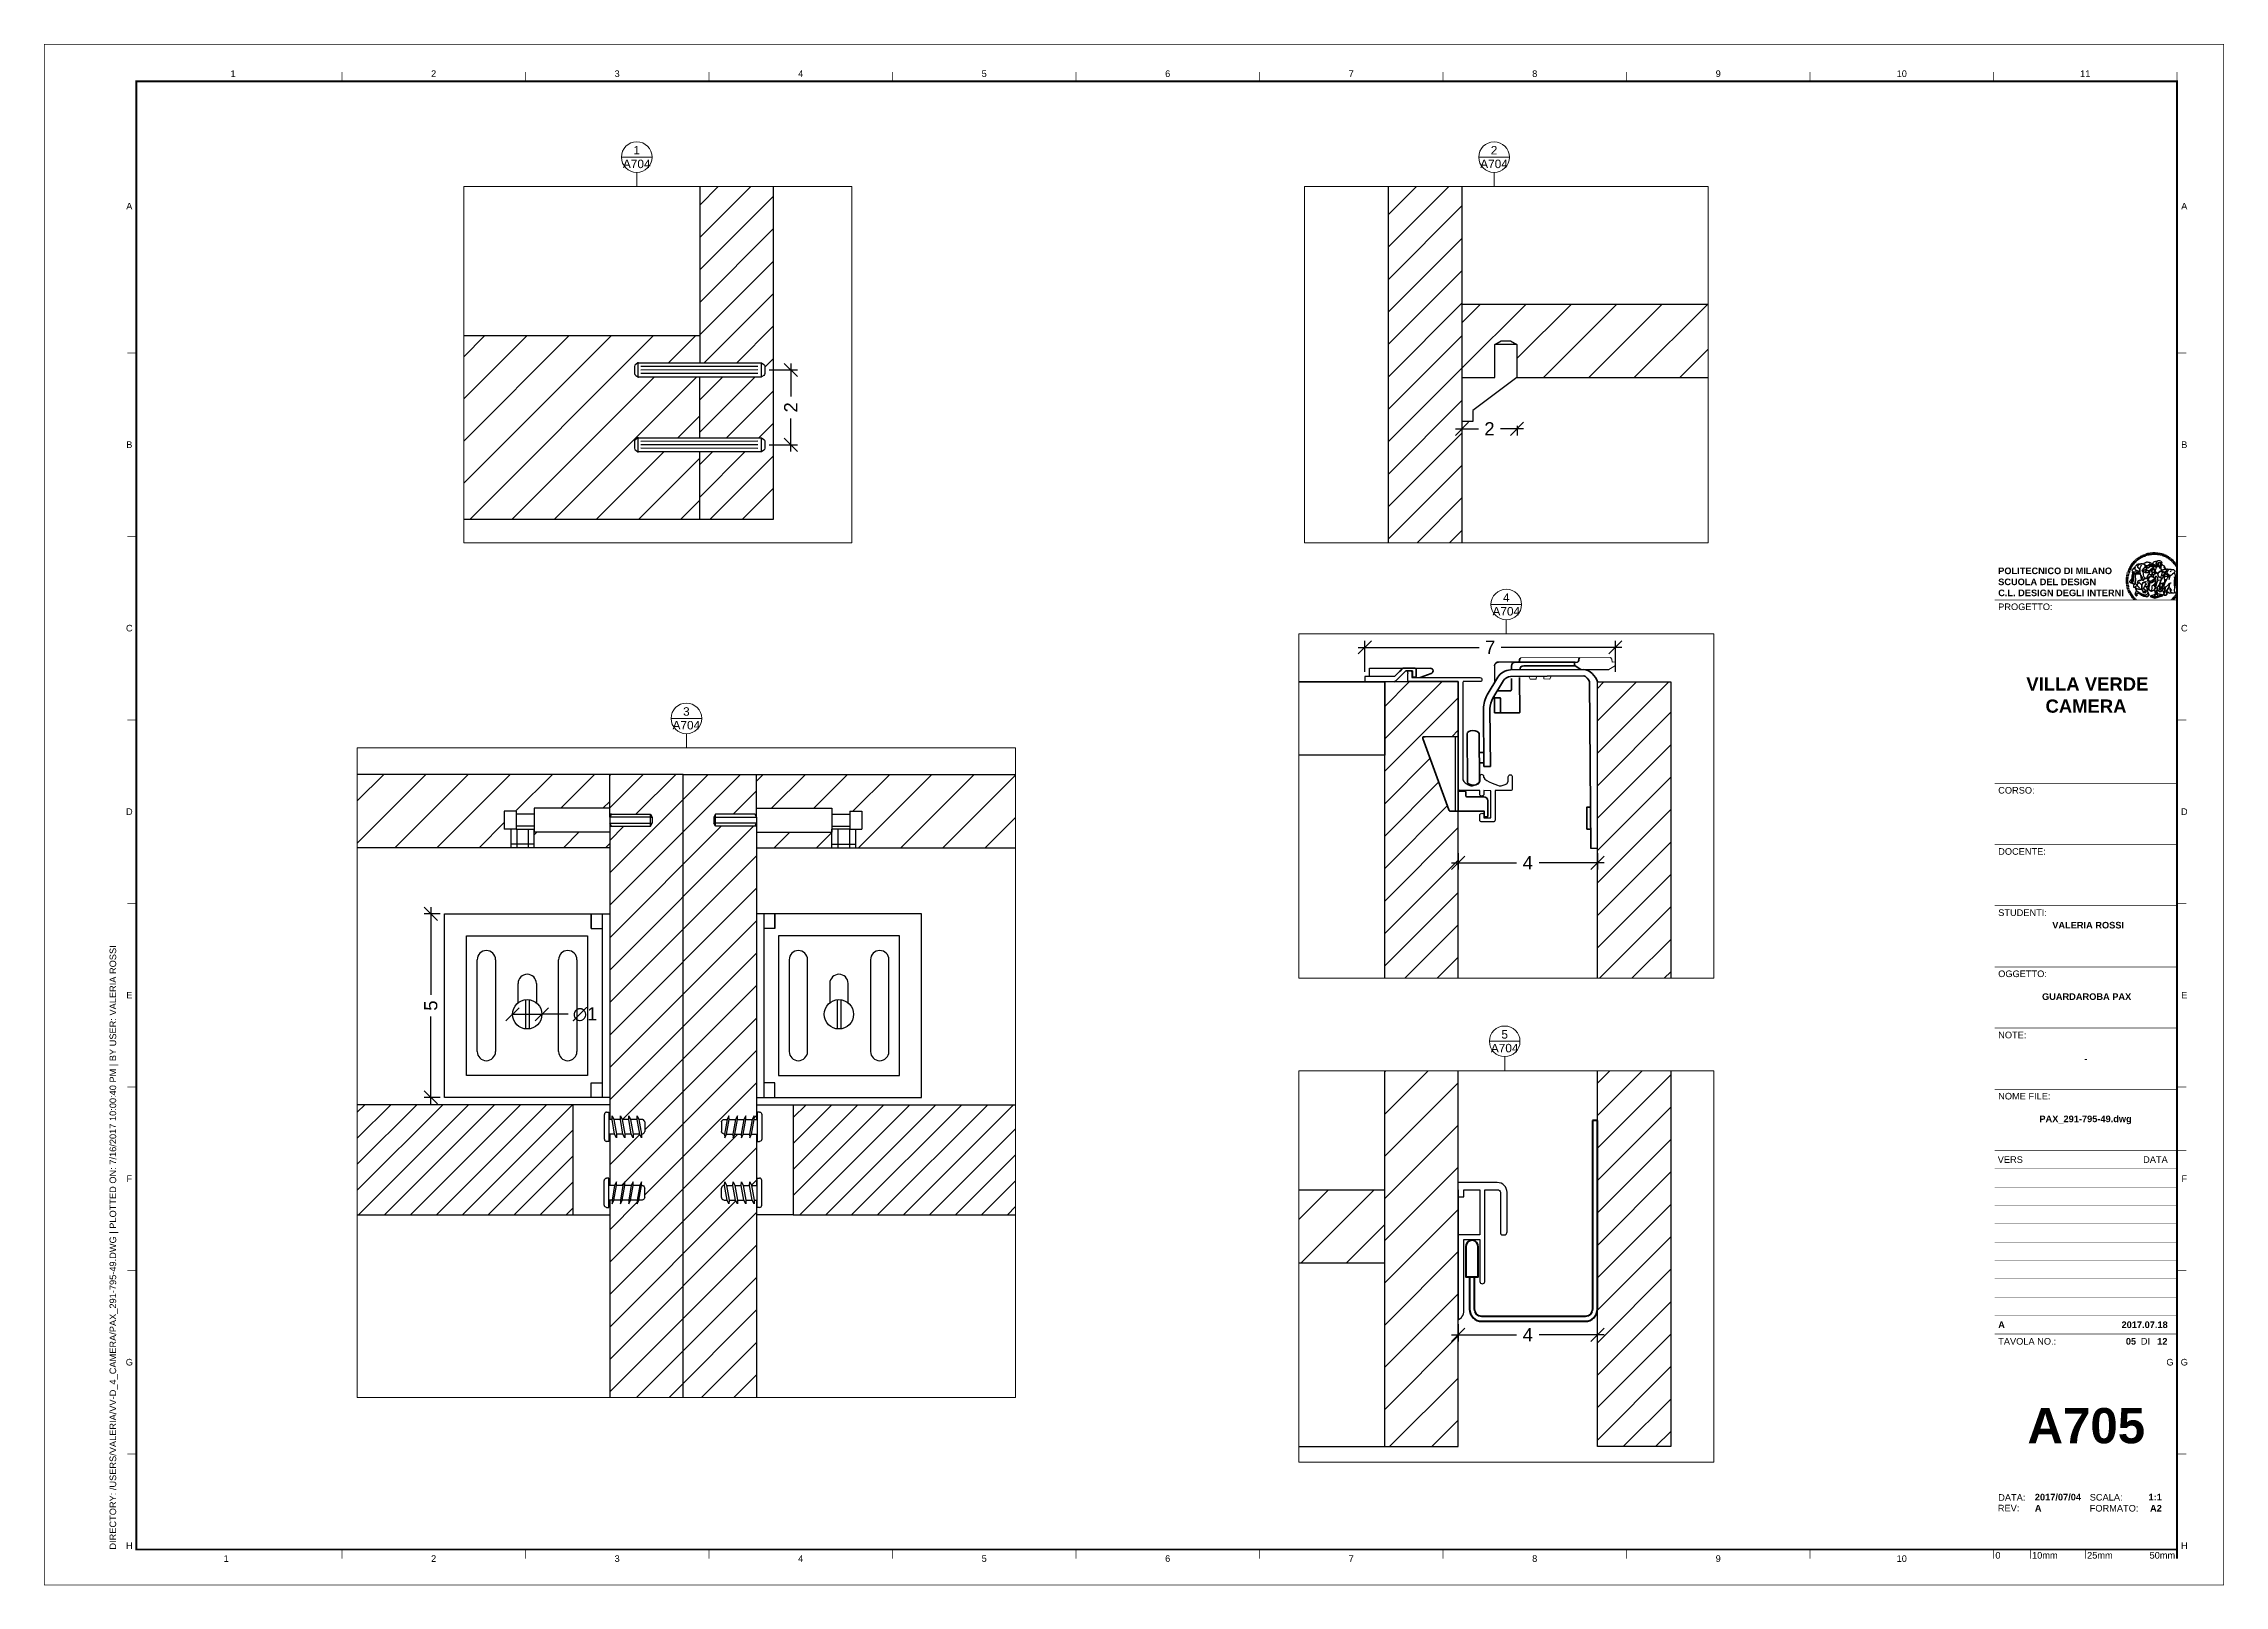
# Paper-space layout 'A705' of a CAD drawing. Header units: inches, sheet in millimetres. Extents: x 0 to 594, y 0 to 420.
# The model-space entities are those that its viewports show. They can reach past a viewport. Long polylines and large blocks are cut down to what shows.
import ezdxf
from ezdxf.enums import TextEntityAlignment as Align

# ---------------------------------------------------------------- set-up
doc = ezdxf.new("R2010")
doc.units = ezdxf.units.IN
doc.header["$MEASUREMENT"] = 0
doc.set_wipeout_variables(frame=1)
doc.layers.get('0').update_dxf_attribs({"color": 11})
for name, color, linetype in [('A-ANNO-DIMS', 3, 'Continuous'), ('dettagli', 141, 'Continuous'), ('G-ANNO-LOGO', 3, 'Continuous'), ('G-ANNO-TEXT', 3, 'Continuous'), ('G-ANNO-TTLB', 3, 'Continuous'), ('particolari', 30, 'Continuous'), ('Viti', 41, 'Continuous')]:
    doc.layers.add(name, color=color, linetype=linetype)
doc.layers.add('A-ANNO-SYMB', color=3, linetype='Continuous', lineweight=18)
doc.layers.add('G-ANNO-NPLT', color=210, linetype='Continuous', plot=False)
doc.styles.add('ARIAL', font='Arial.ttf')
doc.styles.add('ARIAL-BOLD', font='Arial Bold.ttf')
doc.styles.add('E-ARIAL', font='Arial.ttf')
doc.styles.get("Standard").update_dxf_attribs({"font": 'Arial.ttf'})
doc.dimstyles.new('TICK_36', dxfattribs={"dimtxt": 3.6, "dimasz": 3.6, "dimexe": 1.8, "dimexo": 1.2, "dimgap": 1.8, "dimtad": 0, "dimdec": 0, "dimzin": 0, "dimdsep": 46, "dimtxsty": 'ARIAL', "dimblk": 'OBLIQUE', "dimcen": 1.8, "dimdle": 1.8, "dimclrd": 256, "dimclre": 256, "dimclrt": 256, "dimadec": 0, "dimazin": 0, "dimtfac": 1, "dimtdec": 0, "dimtmove": 1, "dimatfit": 3, "dimldrblk": 'OPEN90', "dimfxl": 1, "dimtfill": 1, "dimtolj": 1, "dimtzin": 0, "dimarcsym": 0})

psp = doc.layouts.new('A705')

# ---------------------------------------------------------------- texts
at = {"layer": 'G-ANNO-TEXT', "style": 'ARIAL'}
for s, p in [('1', (51.52, 411.89)), ('2', (106.17, 411.89)), ('3', (156.17, 411.89)), ('4', (206.17, 411.89)), ('5', (256.17, 411.89)), ('6', (306.17, 411.89)), ('7', (356.17, 411.89)), ('8', (406.17, 411.89)), ('9', (456.17, 411.89)), ('10', (506.17, 411.89)), ('11', (556.17, 411.89)), ('A', (23.25, 375.8)), ('A', (583.14, 375.8)), ('B', (23.25, 310.82)), ('B', (583.15, 310.82)), ('C', (23.25, 260.82)), ('D', (23.25, 210.82)), ('E', (23.25, 160.82)), ('F', (23.25, 110.82)), ('G', (23.25, 60.82)), ('H', (23.25, 10.82)), ('1', (49.66, 7.31)), ('2', (106.17, 7.31)), ('3', (156.17, 7.31)), ('4', (206.17, 7.31)), ('5', (256.17, 7.31)), ('6', (306.17, 7.31)), ('7', (356.17, 7.31)), ('8', (406.17, 7.31)), ('9', (456.17, 7.31)), ('10', (506.17, 7.31)), ('H', (583.15, 10.82))]:
    psp.add_text(s, height=1.8, dxfattribs=at).set_placement(p, align=Align.MIDDLE_CENTER)
at = {"layer": 'G-ANNO-TEXT', "style": 'E-ARIAL'}
psp.add_text('0', height=1.8, dxfattribs=at).set_placement((532.37, 9.1), align=Align.TOP_CENTER)
for s, p in [('10mm', (541.67, 7.3)), ('25mm', (556.67, 7.3))]:
    psp.add_text(s, height=1.8, dxfattribs=at).set_placement(p)
psp.add_text('50mm', height=1.8, dxfattribs=at).set_placement((580.67, 7.3), align=Align.RIGHT)
at = {"layer": 'G-ANNO-TEXT', "insert": (17.87, 9.75), "char_height": 1.8, "attachment_point": 1, "rotation": 90, "style": 'ARIAL'}
psp.add_mtext_dynamic_manual_height_columns('DIRECTORY: /USERS/VALERIA/VV-D_4_CAMERA/PAX_291-795-49.DWG | PLOTTED ON: 7/16/2017 10:00:40 PM | BY USER: VALERIA ROSSI', width=412.209, gutter_width=9, heights=[0], dxfattribs=at)

msp = doc.modelspace()

# ---------------------------------------------------------------- blocks, each defined once
blk = doc.blocks.new('logoPolimi')
for p, q in [((-1.49, 1.84), (-1.36, 1.68)), ((-1.41, 1.91), (-1.28, 1.74)), ((-1.32, 1.97), (-1.2, 1.8)), ((-1.22, 2.03), (-1.11, 1.85)), ((-1.13, 2.09), (-1.03, 1.9)), ((-1.03, 2.14), (-0.94, 1.95)), ((-0.93, 2.18), (-0.84, 1.99)), ((-0.83, 2.22), (-0.75, 2.03)), ((-0.72, 2.26), (-0.66, 2.06)), ((-0.61, 2.29), (-0.56, 2.09)), ((-0.51, 2.32), (-0.46, 2.11)), ((-0.4, 2.34), (-0.36, 2.13)), ((-0.29, 2.35), (-0.26, 2.14)), ((-0.18, 2.36), (-0.16, 2.15)), ((-0.07, 2.37), (-0.06, 2.16)), ((0.04, 2.37), (0.04, 2.16)), ((0.15, 2.36), (0.14, 2.16)), ((0.26, 2.36), (0.24, 2.15)), ((0.37, 2.34), (0.34, 2.13)), ((0.48, 2.32), (0.44, 2.12)), ((0.59, 2.3), (0.54, 2.09)), ((0.69, 2.27), (0.63, 2.07)), ((0.8, 2.23), (0.73, 2.03)), ((0.9, 2.19), (0.82, 2)), ((1, 2.15), (0.91, 1.96)), ((1.1, 2.1), (1, 1.91)), ((1.2, 2.04), (1.09, 1.86)), ((1.29, 1.99), (1.18, 1.81)), ((1.38, 1.92), (1.26, 1.75)), ((1.47, 1.86), (1.34, 1.69)), ((-2.37, 0.12), (-2.16, 0.11)), ((-2.37, 0.01), (-2.16, 0.01)), ((-2.36, 0.23), (-2.15, 0.21)), ((-2.35, 0.34), (-2.14, 0.31)), ((-2.33, 0.45), (-2.12, 0.41)), ((-2.3, 0.55), (-2.1, 0.51)), ((-2.28, 0.66), (-2.07, 0.6)), ((-2.24, 0.77), (-2.04, 0.7)), ((-2.2, 0.87), (-2.01, 0.79)), ((-2.16, 0.97), (-1.97, 0.89)), ((-2.11, 1.07), (-1.93, 0.98)), ((-2.06, 1.17), (-1.88, 1.07)), ((-2.01, 1.26), (-1.83, 1.15)), ((-1.94, 1.36), (-1.77, 1.24)), ((-1.88, 1.45), (-1.71, 1.32)), ((-1.84, 0.03), (-1.82, 0.35)), ((-1.81, 1.53), (-1.65, 1.4)), ((-1.74, 1.61), (-1.58, 1.47)), ((-1.73, 0.59), (-1.73, 0.59)), ((-1.73, 0.59), (-1.73, 0.59)), ((-1.66, 1.69), (-1.51, 1.54)), ((-1.65, 0.57), (-1.65, 0.57)), ((-1.59, 1.12), (-1.59, 1.12)), ((-1.58, 1.77), (-1.44, 1.61)), ((-1.51, 0.55), (-1.51, 0.55)), ((-1.51, 0.55), (-1.51, 0.55)), ((-1.31, 0.79), (-1.21, 0.75)), ((-1.21, 0.75), (-1.31, 0.79)), ((-1.21, 0.75), (-1.31, 0.79)), ((-1.21, 0.75), (-1.21, 0.75)), ((-1.21, 0.75), (-1.21, 0.75)), ((-1.19, 0.76), (-1.19, 0.76)), ((-1.19, 0.76), (-1.19, 0.76)), ((-1.17, 0.99), (-1.18, 0.99)), ((-1.18, 0.99), (-1.17, 0.99)), ((-1.16, 0.57), (-1.16, 0.57)), ((-1.16, 0.57), (-1.16, 0.57)), ((-1.1, 0.01), (-0.99, 0.06)), ((-0.99, 0.06), (-1.1, 0.01)), ((-0.99, 0.06), (-1.1, 0.01)), ((-0.99, 0.06), (-0.99, 0.06)), ((-0.99, 0.06), (-0.99, 0.06)), ((-0.97, 0.79), (-0.98, 0.79)), ((-0.89, 0.84), (-0.97, 0.79)), ((-0.97, 0.79), (-0.89, 0.84)), ((-0.96, 1.41), (-0.96, 1.41)), ((-0.96, 1.41), (-0.96, 1.41)), ((-0.89, 0.84), (-0.82, 0.87)), ((-0.82, 0.87), (-0.89, 0.84)), ((-0.89, 0.84), (-0.82, 0.87)), ((-0.88, 0.83), (-0.89, 0.84)), ((-0.85, 1.39), (-0.85, 1.39)), ((-0.85, 1.39), (-0.85, 1.39)), ((-0.84, 0.14), (-0.84, 0.14)), ((-0.77, 1.08), (-0.78, 1.08)), ((-0.78, 1.08), (-0.77, 1.08)), ((-0.61, 1.12), (-0.77, 1.08)), ((-0.77, 1.08), (-0.61, 1.12)), ((-0.77, 1.08), (-0.61, 1.12)), ((-0.75, 1.3), (-0.76, 1.29)), ((-0.76, 1.29), (-0.75, 1.3)), ((-0.65, 0.99), (-0.7, 0.96)), ((-0.69, 0.18), (-0.68, 0.18)), ((-0.66, 0.93), (-0.66, 0.93)), ((-0.66, 0.93), (-0.64, 0.93)), ((-0.66, 0.93), (-0.66, 0.93)), ((-0.66, 0.93), (-0.66, 0.93)), ((-0.63, 1.01), (-0.63, 1.01)), ((-0.63, 1.01), (-0.62, 1.01)), ((-0.63, 0.66), (-0.63, 0.66)), ((-0.6, 1.12), (-0.61, 1.12)), ((-0.61, 1.12), (-0.6, 1.12)), ((-0.61, 1.12), (-0.6, 1.12)), ((-0.61, 0.86), (-0.57, 0.85)), ((-0.57, 0.85), (-0.61, 0.86)), ((-0.61, 0.86), (-0.57, 0.85)), ((-0.53, 1.08), (-0.6, 1.12)), ((-0.6, 1.12), (-0.6, 1.11)), ((-0.6, 1.12), (-0.53, 1.08)), ((-0.57, 0.8), (-0.59, 0.8)), ((-0.57, 0.85), (-0.53, 0.84)), ((-0.57, 0.85), (-0.57, 0.85)), ((-0.57, 0.85), (-0.57, 0.85)), ((-0.57, 0.85), (-0.53, 0.84)), ((-0.56, 0.29), (-0.49, 0.48)), ((-0.56, 0.14), (-0.56, 0.29)), ((-0.5, 0.11), (-0.56, 0.14)), ((-0.53, 0.84), (-0.51, 0.84)), ((-0.53, 0.84), (-0.51, 0.84)), ((-0.53, 0.84), (-0.53, 0.84)), ((-0.51, 0.11), (-0.51, 0.11)), ((-0.51, 0.11), (-0.51, 0.11)), ((-0.34, 0.33), (-0.5, 0.11)), ((-0.49, 0.48), (-0.41, 0.55)), ((-0.42, 0.8), (-0.47, 0.79)), ((-0.42, 0.8), (-0.47, 0.79)), ((-0.47, 0.79), (-0.45, 0.76)), ((-0.47, 0.79), (-0.45, 0.76)), ((-0.45, 1.14), (-0.42, 1.11)), ((-0.42, 1.26), (-0.36, 1.22)), ((-0.41, 0.55), (-0.34, 0.49)), ((-0.4, 1.37), (-0.38, 1.38)), ((-0.39, 1.37), (-0.4, 1.37)), ((-0.35, 1.33), (-0.4, 1.37)), ((-0.39, 1.24), (-0.4, 1.23)), ((-0.38, 1.14), (-0.38, 1.14)), ((-0.34, 0.49), (-0.09, 0.48)), ((-0.16, 0.32), (-0.34, 0.33)), ((-0.14, 0.32), (-0.31, 0.34)), ((-0.28, 1.3), (-0.29, 1.3)), ((-0.28, 1.3), (-0.28, 1.3)), ((-0.16, 1.24), (-0.16, 1.25)), ((-0.16, 1.25), (-0.16, 1.25)), ((-0.16, 0.49), (-0.14, 0.64)), ((-0.06, 0.27), (-0.16, 0.32)), ((-0.1, 0.88), (-0.09, 0.87)), ((-0.08, 1.37), (-0.08, 1.38)), ((-0.08, 1.23), (-0.05, 1.21)), ((-0.05, 1.21), (-0.08, 1.23)), ((-0.08, 1.23), (-0.05, 1.21)), ((-0.03, 0.26), (-0.06, 0.27)), ((-0.05, 1.21), (-0.04, 1.21)), ((-0.04, 1.21), (-0.05, 1.21)), ((-0.04, 1.21), (-0.04, 1.21)), ((-0.04, 1.21), (-0.04, 1.21)), ((-0.04, 0.48), (-0.03, 0.26)), ((0.03, 1.15), (0.03, 1.15)), ((0.03, 0.66), (0.03, 0.67)), ((0.07, 0.58), (0.07, 0.57)), ((0.1, 1.18), (0.1, 1.18)), ((0.1, 0.84), (0.1, 0.84)), ((0.13, 1.32), (0.17, 1.19)), ((0.14, 0.71), (0.34, 0.65)), ((0.31, 0.56), (0.17, 0.63)), ((0.27, 1.61), (0.27, 1.61)), ((0.27, 1.61), (0.27, 1.61)), ((0.27, 1.61), (0.27, 1.61)), ((0.29, 1.29), (0.29, 1.29)), ((0.29, 1.29), (0.29, 1.29)), ((0.29, 1.29), (0.29, 1.29)), ((0.29, 1.29), (0.29, 1.29)), ((0.33, 0.49), (0.34, 0.49)), ((0.33, 0.03), (0.35, 0.03)), ((0.33, 0.03), (0.35, 0.03)), ((0.34, 0.65), (0.34, 0.64)), ((0.35, 0.03), (0.57, 0.06)), ((0.35, 0.03), (0.57, 0.06)), ((0.35, 0.03), (0.35, 0.03)), ((0.35, 0.03), (0.35, 0.03)), ((0.38, 1.36), (0.37, 1.35)), ((0.38, 0.34), (0.37, 0.34)), ((0.38, 0.34), (0.38, 0.34)), ((0.43, 0.67), (0.39, 0.64)), ((0.49, 1.05), (0.51, 1.13)), ((0.51, 1.13), (0.49, 1.05)), ((0.49, 1.05), (0.51, 1.13)), ((0.51, 1.31), (0.5, 1.29)), ((0.51, 1.13), (0.52, 1.23)), ((0.52, 1.23), (0.51, 1.23)), ((0.51, 1.23), (0.52, 1.23)), ((0.52, 1.23), (0.51, 1.13)), ((0.51, 1.13), (0.52, 1.23)), ((0.52, 1.24), (0.6, 1.37)), ((0.52, 1.23), (0.6, 1.36)), ((0.6, 1.36), (0.52, 1.23)), ((0.52, 1.23), (0.52, 1.23)), ((0.52, 1.23), (0.52, 1.24)), ((0.52, 1.23), (0.52, 1.23)), ((0.55, 1.07), (0.53, 1.06)), ((0.53, 1.04), (0.53, 1.06)), ((0.53, 1.05), (0.53, 1.04)), ((0.54, 0.3), (0.63, 0.32)), ((0.54, -0.08), (0.61, 0.06)), ((0.61, 0.06), (0.54, -0.08)), ((0.54, -0.08), (0.61, 0.06)), ((0.56, 0.19), (0.59, 0.21)), ((0.57, 1.07), (0.57, 1.07)), ((0.57, 1.07), (0.57, 1.07)), ((0.57, 1.07), (0.57, 1.07)), ((0.57, 1.07), (0.57, 1.07)), ((0.57, 1.07), (0.57, 1.07)), ((0.57, 1.07), (0.57, 1.07)), ((0.57, 1.07), (0.57, 1.07)), ((0.58, 0.3), (0.59, 0.29)), ((0.59, 0.78), (0.59, 0.79)), ((0.59, 0.79), (0.59, 0.79)), ((0.59, 0.79), (0.59, 0.79)), ((0.59, 0.79), (0.59, 0.78)), ((0.61, 0.06), (0.6, 0.07)), ((0.6, 0.07), (0.61, 0.06)), ((0.61, 0.06), (0.61, 0.07)), ((0.62, 0.21), (0.65, 0.22)), ((0.64, 1.37), (0.65, 1.37)), ((0.69, 0.86), (0.68, 0.86)), ((0.68, 0.86), (0.69, 0.86)), ((0.68, 0.76), (0.68, 0.76)), ((0.76, 0.26), (0.76, 0.26)), ((0.82, 0.35), (0.84, 0.36)), ((0.82, 0.35), (0.82, 0.35)), ((0.84, 0.36), (0.84, 0.37)), ((0.85, 0.34), (1.05, 0.35)), ((0.93, 1.05), (0.93, 1.05)), ((0.93, 1.05), (0.93, 1.05)), ((0.93, 1.05), (0.93, 1.04)), ((0.93, 1.05), (0.93, 1.05)), ((0.97, 0.66), (0.96, 0.66)), ((1.01, 0.97), (0.98, 0.96)), ((1.17, 0.96), (1.17, 0.95)), ((1.17, 0.95), (1.17, 0.95)), ((1.34, 0.37), (1.26, 0.04)), ((1.27, 0.37), (1.27, 0.38)), ((1.28, 0.95), (1.28, 0.95)), ((1.37, 0.73), (1.46, 0.81)), ((1.41, 0.4), (1.41, 0.41)), ((1.56, 1.79), (1.42, 1.63)), ((1.64, 1.71), (1.49, 1.56)), ((1.49, 0.9), (1.57, 0.92)), ((1.72, 1.63), (1.56, 1.49)), ((1.67, 0.6), (1.57, 0.53)), ((1.79, 1.55), (1.63, 1.41)), ((1.86, 1.47), (1.7, 1.34)), ((1.93, 1.38), (1.76, 1.26)), ((1.99, 1.29), (1.81, 1.17)), ((2.05, 1.19), (1.87, 1.09)), ((2.1, 1.1), (1.92, 1)), ((2.15, 1), (1.96, 0.91)), ((2.19, 0.9), (2, 0.82)), ((2.23, 0.79), (2.04, 0.72)), ((2.27, 0.69), (2.07, 0.63)), ((2.3, 0.58), (2.09, 0.53)), ((2.32, 0.47), (2.12, 0.43)), ((2.34, 0.37), (2.13, 0.33)), ((2.36, 0.26), (2.15, 0.23)), ((2.37, 0.15), (2.16, 0.13)), ((2.37, 0.04), (2.16, 0.03)), ((-2.37, -0.1), (-2.16, -0.09)), ((-2.36, -0.21), (-2.15, -0.19)), ((-2.35, -0.32), (-2.14, -0.29)), ((-2.33, -0.43), (-2.12, -0.39)), ((-2.31, -0.54), (-2.1, -0.49)), ((-2.28, -0.65), (-2.08, -0.59)), ((-2.25, -0.75), (-2.05, -0.69)), ((-2.21, -0.86), (-2.02, -0.78)), ((-2.17, -0.96), (-1.98, -0.87)), ((-2.12, -1.06), (-1.93, -0.96)), ((-2.07, -1.16), (-1.89, -1.05)), ((-2.04, -0.15), (-1.97, -0.2)), ((-2.01, -1.25), (-1.84, -1.14)), ((-1.95, -1.34), (-1.78, -1.22)), ((-1.89, -1.43), (-1.72, -1.31)), ((-1.82, -1.52), (-1.66, -1.38)), ((-1.75, -1.6), (-1.59, -1.46)), ((-1.67, -1.68), (-1.52, -1.53)), ((-1.58, -0.12), (-1.6, -0.18)), ((-1.6, -0.18), (-1.58, -0.28)), ((-1.57, -0.54), (-1.59, -0.54)), ((-1.59, -0.54), (-1.59, -0.54)), ((-1.59, -1.76), (-1.45, -1.6)), ((-1.56, -0.32), (-1.56, -0.31)), ((-1.56, -0.31), (-1.56, -0.31)), ((-1.53, -0.65), (-1.53, -0.65)), ((-1.53, -0.65), (-1.53, -0.65)), ((-1.51, -1.83), (-1.37, -1.67)), ((-1.48, -0.86), (-1.48, -0.85)), ((-1.42, -0.37), (-1.42, -0.37)), ((-1.42, -1.9), (-1.29, -1.73)), ((-1.38, -0.46), (-1.38, -0.46)), ((-1.33, -1.96), (-1.21, -1.79)), ((-1.31, -0.24), (-1.31, -0.23)), ((-1.31, -0.23), (-1.31, -0.24)), ((-1.23, -0.19), (-1.23, -0.19)), ((-1.23, -0.19), (-1.23, -0.19)), ((-1.23, -0.19), (-1.23, -0.19)), ((-1.23, -0.19), (-1.23, -0.19)), ((-1.01, -0.39), (-1.02, -0.39)), ((-1.02, -0.39), (-1.01, -0.39)), ((-1.02, -0.7), (-1.02, -0.7)), ((-1.02, -0.7), (-1.02, -0.7)), ((-1.02, -0.7), (-1.02, -0.7)), ((-0.79, -0.51), (-0.83, -0.58)), ((-0.83, -0.58), (-0.79, -0.51)), ((-0.83, -0.58), (-0.79, -0.51)), ((-0.78, -1.05), (-0.83, -0.94)), ((-0.83, -0.94), (-0.78, -1.05)), ((-0.83, -0.94), (-0.83, -0.94)), ((-0.83, -0.94), (-0.78, -1.05)), ((-0.82, -1.23), (-0.82, -1.23)), ((-0.82, -1.23), (-0.77, -1.23)), ((-0.77, -1.23), (-0.82, -1.23)), ((-0.82, -1.23), (-0.82, -1.23)), ((-0.77, -1.23), (-0.82, -1.23)), ((-0.75, -0.96), (-0.8, -0.89)), ((-0.8, -0.89), (-0.79, -0.92)), ((-0.79, -0.92), (-0.8, -0.89)), ((-0.8, -0.89), (-0.75, -0.96)), ((-0.79, -0.92), (-0.8, -0.89)), ((-0.8, -0.89), (-0.8, -0.89)), ((-0.8, -0.89), (-0.75, -0.96)), ((-0.79, -0.92), (-0.78, -0.95)), ((-0.78, -0.95), (-0.79, -0.92)), ((-0.78, -0.95), (-0.79, -0.92)), ((-0.77, -0.49), (-0.78, -0.48)), ((-0.78, -0.48), (-0.77, -0.49)), ((-0.78, -0.95), (-0.76, -1)), ((-0.76, -1), (-0.78, -0.95)), ((-0.76, -1), (-0.78, -0.95)), ((-0.71, -0.89), (-0.75, -0.87)), ((-0.75, -0.87), (-0.71, -0.89)), ((-0.75, -0.87), (-0.71, -0.89)), ((-0.72, -1.01), (-0.75, -0.96)), ((-0.75, -0.96), (-0.72, -1.01)), ((-0.75, -0.96), (-0.72, -1.01)), ((-0.64, -0.93), (-0.71, -0.89)), ((-0.71, -0.89), (-0.64, -0.93)), ((-0.71, -0.89), (-0.64, -0.93)), ((-0.66, -0.53), (-0.66, -0.53)), ((-0.66, -0.53), (-0.66, -0.53)), ((-0.66, -0.53), (-0.66, -0.53)), ((-0.39, -0.81), (-0.51, -0.69)), ((-0.51, -1.04), (-0.5, -1.04)), ((-0.48, -0.42), (-0.48, -0.42)), ((-0.48, -0.42), (-0.48, -0.42)), ((-0.48, -0.42), (-0.48, -0.42)), ((-0.41, -0.51), (-0.41, -0.51)), ((-0.38, -0.05), (-0.39, -0.12)), ((-0.39, -0.12), (-0.37, -0.1)), ((-0.35, -0.14), (-0.37, -0.08)), ((-0.37, -0.09), (-0.37, -0.09)), ((-0.33, -0.12), (-0.35, -0.14)), ((-0.32, -0.14), (-0.35, -0.14)), ((-0.35, -0.18), (-0.34, -0.22)), ((-0.34, -0.08), (-0.29, -0.16)), ((-0.34, -0.22), (-0.34, -0.22)), ((-0.27, -0.17), (-0.32, -0.14)), ((-0.25, -0.91), (-0.26, -0.9)), ((-0.26, -1.29), (0.1, -1.2)), ((0.1, -1.2), (-0.26, -1.29)), ((0.08, -1.4), (-0.26, -1.29)), ((-0.26, -1.29), (0.08, -1.4)), ((-0.26, -1.38), (-0.26, -1.29)), ((-0.26, -1.29), (-0.26, -1.29)), ((-0.26, -1.29), (-0.26, -1.38)), ((-0.26, -1.29), (0.08, -1.4)), ((-0.26, -1.29), (-0.26, -1.29)), ((0.08, -1.49), (-0.26, -1.38)), ((-0.26, -1.38), (0.09, -1.49)), ((-0.14, -0.15), (-0.16, -0.13)), ((-0.11, -0.04), (-0.12, -0.05)), ((-0.04, -0.41), (-0.01, -0.44)), ((-0.01, -0.44), (-0.04, -0.41)), ((-0.04, -0.41), (-0.01, -0.44)), ((0.07, -0.84), (0.07, -0.84)), ((0.07, -0.84), (0.07, -0.84)), ((0.1, -1.2), (0.08, -1.32)), ((0.08, -1.32), (0.13, -1.2)), ((0.08, -1.4), (0.72, -1.22)), ((0.72, -1.22), (0.08, -1.4)), ((0.08, -1.4), (0.72, -1.22)), ((0.72, -1.31), (0.08, -1.49)), ((0.08, -1.44), (0.08, -1.4)), ((0.08, -1.4), (0.08, -1.44)), ((0.08, -1.4), (0.08, -1.49)), ((0.08, -1.49), (0.08, -1.44)), ((0.08, -1.44), (0.08, -1.44)), ((0.08, -1.44), (0.08, -1.45)), ((0.08, -1.45), (0.08, -1.46)), ((0.08, -1.46), (0.08, -1.49)), ((0.1, -1.01), (0.09, -0.86)), ((0.1, -1.01), (0.09, -0.86)), ((0.09, -1.49), (0.72, -1.31)), ((0.1, -1.2), (0.12, -1.04)), ((0.12, -1.04), (0.1, -1.2)), ((0.13, -1.2), (0.1, -1.2)), ((0.1, -1.2), (0.13, -1.2)), ((0.13, -1.2), (0.1, -1.2)), ((0.1, -1.2), (0.1, -1.2)), ((0.11, -0.44), (0.11, -0.44)), ((0.11, -0.44), (0.11, -0.44)), ((0.12, -0.21), (0.12, -0.21)), ((0.12, -0.21), (0.12, -0.21)), ((0.12, -0.21), (0.12, -0.21)), ((0.12, -0.21), (0.12, -0.21)), ((0.12, -0.21), (0.12, -0.21)), ((0.12, -0.21), (0.12, -0.21)), ((0.12, -0.21), (0.12, -0.21)), ((0.12, -0.21), (0.12, -0.21)), ((0.12, -0.21), (0.12, -0.21)), ((0.12, -0.21), (0.12, -0.21)), ((0.12, -0.21), (0.12, -0.21)), ((0.12, -0.21), (0.12, -0.21)), ((0.12, -0.21), (0.12, -0.21)), ((0.12, -0.56), (0.14, -0.53)), ((0.14, -0.53), (0.12, -0.56)), ((0.12, -0.56), (0.14, -0.53)), ((0.12, -1.04), (0.12, -1.04)), ((0.12, -1.04), (0.12, -1.04)), ((0.12, -1.04), (0.12, -1.04)), ((0.21, -0.99), (0.13, -1.2)), ((0.13, -1.2), (0.21, -0.99)), ((0.36, -1.14), (0.13, -1.2)), ((0.13, -1.2), (0.26, -1.17)), ((0.14, -0.53), (0.16, -0.49)), ((0.16, -0.49), (0.14, -0.53)), ((0.14, -0.53), (0.16, -0.49)), ((0.16, -0.49), (0.16, -0.49)), ((0.16, -0.49), (0.16, -0.49)), ((0.28, -1.19), (0.21, -0.99)), ((0.21, -0.99), (0.31, -1.27)), ((0.24, -0.17), (0.24, -0.16)), ((0.24, -0.16), (0.24, -0.17)), ((0.25, -0.84), (0.25, -0.88)), ((0.25, -0.88), (0.25, -0.84)), ((0.25, -0.88), (0.25, -0.84)), ((0.25, -0.88), (0.29, -1.17)), ((0.26, -0.88), (0.25, -0.88)), ((0.31, -1.27), (0.25, -0.88)), ((0.26, -1.17), (0.28, -1.16)), ((0.28, -1.16), (0.36, -1.14)), ((0.29, -1.17), (0.28, -1.19)), ((0.36, -1.14), (0.72, -1.22)), ((0.72, -1.22), (0.36, -1.14)), ((0.49, -0.31), (0.49, -0.31)), ((0.49, -0.31), (0.49, -0.31)), ((0.5, -0.27), (0.5, -0.27)), ((0.51, -0.27), (0.51, -0.27)), ((0.72, -0.81), (0.75, -0.89)), ((0.72, -1.22), (0.72, -1.31)), ((0.72, -1.31), (0.72, -1.22)), ((0.74, -0.23), (0.74, -0.23)), ((0.74, -0.23), (0.75, -0.24)), ((0.75, -0.23), (0.75, -0.23)), ((0.86, -0.25), (0.82, -0.34)), ((0.87, -0.22), (0.86, -0.23)), ((0.87, -0.22), (0.86, -0.25)), ((0.96, -0.58), (0.96, -0.57)), ((1.05, -1.05), (1.04, -1.05)), ((1.28, -2), (1.17, -1.82)), ((1.37, -1.93), (1.25, -1.76)), ((1.31, -0.27), (1.3, -0.26)), ((1.3, -0.26), (1.3, -0.26)), ((1.3, -0.26), (1.3, -0.26)), ((1.3, -0.26), (1.31, -0.27)), ((1.3, -0.26), (1.3, -0.26)), ((1.46, -1.87), (1.33, -1.7)), ((1.54, -1.8), (1.41, -1.64)), ((1.63, -1.72), (1.48, -1.57)), ((1.71, -1.65), (1.55, -1.5)), ((1.78, -1.57), (1.62, -1.43)), ((1.85, -1.48), (1.69, -1.35)), ((1.92, -1.39), (1.75, -1.27)), ((1.98, -1.3), (1.81, -1.19)), ((2.04, -1.21), (1.86, -1.1)), ((2.09, -1.11), (1.91, -1.01)), ((2.14, -1.01), (1.95, -0.92)), ((2.19, -0.91), (1.99, -0.83)), ((2.23, -0.81), (2.03, -0.74)), ((2.26, -0.7), (2.06, -0.64)), ((2.29, -0.6), (2.09, -0.55)), ((2.32, -0.49), (2.11, -0.45)), ((2.34, -0.38), (2.13, -0.35)), ((2.35, -0.27), (2.15, -0.25)), ((2.37, -0.08), (2.16, -0.07)), ((2.36, -0.16), (2.16, -0.15)), ((-1.24, -2.02), (-1.13, -1.84)), ((-1.14, -2.08), (-1.04, -1.89)), ((-1.04, -2.13), (-0.95, -1.94)), ((-0.94, -2.18), (-0.86, -1.98)), ((-0.84, -2.22), (-0.77, -2.02)), ((-0.74, -2.25), (-0.67, -2.05)), ((-0.63, -2.29), (-0.57, -2.08)), ((-0.52, -2.31), (-0.48, -2.11)), ((-0.42, -2.33), (-0.38, -2.13)), ((-0.31, -2.35), (-0.28, -2.14)), ((-0.2, -2.36), (-0.18, -2.15)), ((-0.09, -2.37), (-0.08, -2.16)), ((0.03, -2.37), (0.02, -2.16)), ((0.14, -2.37), (0.12, -2.16)), ((0.25, -2.36), (0.22, -2.15)), ((0.35, -2.34), (0.32, -2.14)), ((0.46, -2.32), (0.42, -2.12)), ((0.57, -2.3), (0.52, -2.1)), ((0.68, -2.27), (0.62, -2.07)), ((0.78, -2.24), (0.71, -2.04)), ((0.89, -2.2), (0.81, -2)), ((0.99, -2.15), (0.9, -1.96)), ((1.09, -2.11), (0.99, -1.92)), ((1.19, -2.05), (1.08, -1.87))]:
    blk.add_line(p, q)
for points in [[(-1.9, 0.12), (-1.94, 0.02), (-2.05, -0.09), (-2.05, -0.09)], [(-1.86, 0.38), (-1.86, 0.38), (-1.87, 0.19), (-1.9, 0.12)], [(-1.76, 0.6), (-1.76, 0.6), (-1.84, 0.57), (-1.86, 0.38)], [(-1.86, -0.04), (-1.84, 0.02), (-1.84, 0.03), (-1.84, 0.03)], [(-1.82, 0.78), (-1.83, 0.8), (-1.85, 0.86), (-1.83, 0.88)], [(-1.82, 0.78), (-1.83, 0.8), (-1.85, 0.86), (-1.83, 0.88)], [(-1.83, 0.88), (-1.81, 0.9), (-1.76, 0.96), (-1.76, 0.96)], [(-1.83, 0.88), (-1.81, 0.9), (-1.76, 0.96), (-1.76, 0.96)], [(-1.76, 0.6), (-1.83, 0.7), (-1.78, 0.74), (-1.78, 0.74)], [(-1.78, 0.74), (-1.79, 0.74), (-1.83, 0.7), (-1.76, 0.6)], [(-1.78, 0.74), (-1.8, 0.76), (-1.81, 0.78), (-1.82, 0.78)], [(-1.78, 0.74), (-1.8, 0.76), (-1.81, 0.78), (-1.82, 0.78)], [(-1.82, 0.35), (-1.81, 0.5), (-1.73, 0.59), (-1.73, 0.59)], [(-1.82, -0.19), (-1.73, -0.07), (-1.75, 0.14), (-1.75, 0.3)], [(-1.75, 0.33), (-1.75, 0.17), (-1.73, -0.05), (-1.8, -0.17)], [(-1.78, 0.74), (-1.75, 0.72), (-1.72, 0.69), (-1.68, 0.7)], [(-1.68, 0.7), (-1.72, 0.69), (-1.75, 0.72), (-1.78, 0.74)], [(-1.68, 0.7), (-1.72, 0.69), (-1.75, 0.72), (-1.78, 0.74)], [(-1.78, 0.74), (-1.78, 0.74), (-1.78, 0.74), (-1.78, 0.74)], [(-1.76, 0.96), (-1.68, 1.1), (-1.59, 1.12), (-1.59, 1.12)], [(-1.76, 0.96), (-1.68, 1.1), (-1.6, 1.12), (-1.6, 1.12)], [(-1.73, 0.59), (-1.74, 0.59), (-1.75, 0.6), (-1.76, 0.6)], [(-1.73, 0.59), (-1.74, 0.59), (-1.75, 0.6), (-1.76, 0.6)], [(-1.75, 0.3), (-1.76, 0.47), (-1.65, 0.57), (-1.65, 0.57)], [(-1.65, 0.57), (-1.65, 0.57), (-1.76, 0.5), (-1.75, 0.33)], [(-1.65, 0.57), (-1.68, 0.58), (-1.7, 0.58), (-1.73, 0.59)], [(-1.65, 0.57), (-1.68, 0.58), (-1.7, 0.58), (-1.73, 0.59)], [(-1.5, 0.71), (-1.53, 0.74), (-1.61, 0.71), (-1.68, 0.7)], [(-1.68, 0.7), (-1.61, 0.71), (-1.53, 0.73), (-1.5, 0.71)], [(-1.5, 0.71), (-1.53, 0.73), (-1.61, 0.71), (-1.68, 0.7)], [(-1.51, 0.55), (-1.56, 0.56), (-1.61, 0.56), (-1.65, 0.57)], [(-1.65, 0.57), (-1.61, 0.56), (-1.56, 0.56), (-1.51, 0.55)], [(-1.51, 0.55), (-1.56, 0.56), (-1.61, 0.56), (-1.65, 0.57)], [(-1.59, 1.12), (-1.6, 1.06), (-1.61, 0.99), (-1.61, 0.97)], [(-1.61, 0.97), (-1.61, 0.99), (-1.6, 1.06), (-1.59, 1.12)], [(-1.61, 0.97), (-1.61, 0.99), (-1.6, 1.06), (-1.59, 1.12)], [(-1.61, 0.97), (-1.61, 0.95), (-1.56, 0.88), (-1.54, 0.87)], [(-1.54, 0.87), (-1.56, 0.88), (-1.61, 0.95), (-1.61, 0.97)], [(-1.54, 0.87), (-1.56, 0.88), (-1.61, 0.96), (-1.61, 0.97)], [(-1.59, 1.12), (-1.59, 1.13), (-1.59, 1.15), (-1.58, 1.16)], [(-1.59, 1.12), (-1.59, 1.13), (-1.59, 1.15), (-1.58, 1.16)], [(-1.58, 1.16), (-1.57, 1.21), (-1.52, 1.23), (-1.49, 1.25)], [(-1.58, 1.16), (-1.57, 1.21), (-1.52, 1.23), (-1.49, 1.25)], [(-1.58, 0.36), (-1.58, 0.48), (-1.51, 0.55), (-1.51, 0.55)], [(-1.51, 0.55), (-1.51, 0.55), (-1.58, 0.48), (-1.58, 0.36)], [(-1.51, 0.55), (-1.51, 0.55), (-1.58, 0.48), (-1.58, 0.36)], [(-1.55, 0.04), (-1.55, 0.08), (-1.58, 0.25), (-1.58, 0.36)], [(-1.58, 0.36), (-1.58, 0.25), (-1.55, 0.08), (-1.55, 0.04)], [(-1.58, 0.36), (-1.58, 0.25), (-1.55, 0.08), (-1.55, 0.04)], [(-1.58, -0.12), (-1.57, -0.06), (-1.55, 0.02), (-1.55, 0.04)], [(-1.55, 0.04), (-1.55, 0.02), (-1.57, -0.06), (-1.58, -0.12)], [(-1.55, 0.04), (-1.55, 0.02), (-1.56, -0.04), (-1.57, -0.1)], [(-1.54, 0.87), (-1.52, 0.85), (-1.47, 0.83), (-1.44, 0.83)], [(-1.44, 0.83), (-1.47, 0.83), (-1.52, 0.85), (-1.54, 0.87)], [(-1.45, 0.83), (-1.47, 0.83), (-1.52, 0.85), (-1.54, 0.87)], [(-1.51, 0.55), (-1.33, 0.54), (-1.16, 0.57), (-1.16, 0.57)], [(-1.16, 0.57), (-1.16, 0.57), (-1.33, 0.54), (-1.51, 0.55)], [(-1.16, 0.57), (-1.16, 0.57), (-1.33, 0.54), (-1.51, 0.55)], [(-1.5, 0.71), (-1.46, 0.68), (-1.4, 0.62), (-1.33, 0.66)], [(-1.33, 0.66), (-1.4, 0.62), (-1.46, 0.68), (-1.5, 0.71)], [(-1.33, 0.66), (-1.4, 0.62), (-1.46, 0.68), (-1.5, 0.71)], [(-1.49, 1.25), (-1.46, 1.26), (-1.42, 1.33), (-1.39, 1.36)], [(-1.49, 1.25), (-1.46, 1.27), (-1.43, 1.34), (-1.39, 1.36)], [(-1.31, 0.79), (-1.33, 0.79), (-1.42, 0.83), (-1.45, 0.83)], [(-1.44, 0.83), (-1.42, 0.83), (-1.33, 0.79), (-1.31, 0.79)], [(-1.31, 0.79), (-1.33, 0.79), (-1.42, 0.83), (-1.44, 0.83)], [(-1.35, 1.1), (-1.4, 1.17), (-1.36, 1.23), (-1.29, 1.31)], [(-1.29, 1.31), (-1.36, 1.23), (-1.4, 1.17), (-1.35, 1.1)], [(-1.35, 1.1), (-1.4, 1.17), (-1.36, 1.23), (-1.29, 1.31)], [(-1.39, 1.36), (-1.35, 1.38), (-1.26, 1.4), (-1.19, 1.41)], [(-1.39, 1.36), (-1.35, 1.38), (-1.26, 1.4), (-1.19, 1.41)], [(-1.18, 0.99), (-1.24, 0.97), (-1.3, 1.03), (-1.35, 1.1)], [(-1.35, 1.1), (-1.3, 1.03), (-1.24, 0.97), (-1.18, 0.99)], [(-1.18, 1), (-1.24, 0.97), (-1.3, 1.03), (-1.35, 1.1)], [(-1.33, 0.66), (-1.28, 0.7), (-1.23, 0.73), (-1.21, 0.75)], [(-1.21, 0.75), (-1.23, 0.73), (-1.28, 0.7), (-1.33, 0.66)], [(-1.21, 0.75), (-1.23, 0.73), (-1.28, 0.7), (-1.33, 0.66)], [(-1.29, 1.31), (-1.22, 1.39), (-1.01, 1.41), (-0.96, 1.41)], [(-0.96, 1.41), (-1.01, 1.41), (-1.22, 1.39), (-1.29, 1.31)], [(-1.29, 1.31), (-1.22, 1.39), (-1.01, 1.41), (-0.96, 1.41)], [(-1.24, -0.02), (-1.21, -0.01), (-1.1, 0.01), (-1.1, 0.01)], [(-1.1, 0.01), (-1.1, 0.01), (-1.21, -0.01), (-1.24, -0.02)], [(-1.1, 0.01), (-1.1, 0.01), (-1.21, -0.01), (-1.24, -0.02)], [(-1.21, 0.75), (-1.2, 0.75), (-1.19, 0.76), (-1.19, 0.76)], [(-1.19, 0.76), (-1.19, 0.76), (-1.2, 0.75), (-1.21, 0.75)], [(-1.19, 0.76), (-1.19, 0.76), (-1.2, 0.76), (-1.21, 0.75)], [(-1.19, 1.41), (-1.11, 1.43), (-0.97, 1.41), (-0.97, 1.41)], [(-1.19, 1.41), (-1.12, 1.43), (-0.98, 1.41), (-0.98, 1.41)], [(-1.19, 0.76), (-1.19, 0.77), (-1.18, 0.78), (-1.18, 0.79)], [(-1.18, 0.79), (-1.18, 0.78), (-1.19, 0.77), (-1.19, 0.76)], [(-1.19, 0.76), (-1.19, 0.77), (-1.19, 0.78), (-1.18, 0.79)], [(-1.18, 0.68), (-1.18, 0.68), (-1.19, 0.71), (-1.19, 0.76)], [(-1.19, 0.76), (-1.19, 0.71), (-1.18, 0.68), (-1.18, 0.68)], [(-1.18, 0.68), (-1.18, 0.68), (-1.19, 0.71), (-1.19, 0.76)], [(-1.18, 0.97), (-1.18, 0.97), (-1.18, 0.98), (-1.17, 0.99)], [(-1.17, 0.99), (-1.18, 0.98), (-1.18, 0.97), (-1.18, 0.97)], [(-1.18, 0.97), (-1.18, 0.97), (-1.18, 0.98), (-1.17, 0.99)], [(-1.18, 0.79), (-1.17, 0.86), (-1.18, 0.95), (-1.18, 0.97)], [(-1.18, 0.97), (-1.18, 0.95), (-1.17, 0.86), (-1.18, 0.79)], [(-1.18, 0.79), (-1.17, 0.86), (-1.18, 0.95), (-1.18, 0.97)], [(-1.16, 0.57), (-1.17, 0.6), (-1.18, 0.64), (-1.18, 0.68)], [(-1.18, 0.68), (-1.18, 0.64), (-1.17, 0.6), (-1.16, 0.57)], [(-1.16, 0.57), (-1.17, 0.6), (-1.18, 0.64), (-1.18, 0.68)], [(-1.17, 0.99), (-1.17, 1.03), (-1.16, 1.09), (-1.14, 1.13)], [(-1.09, 0.42), (-1.1, 0.44), (-1.14, 0.48), (-1.16, 0.57)], [(-1.16, 0.57), (-1.14, 0.48), (-1.1, 0.44), (-1.09, 0.42)], [(-1.09, 0.42), (-1.1, 0.44), (-1.14, 0.48), (-1.16, 0.57)], [(-1.14, 1.13), (-1.12, 1.18), (-1.05, 1.31), (-1.05, 1.31)], [(-1.12, 0.46), (-1.12, 0.46), (-1.13, 0.38), (-1.11, 0.26)], [(-1.11, 0.26), (-1.08, 0.14), (-1.05, 0.03), (-1.05, 0.03)], [(-1.02, 0.32), (-1.02, 0.32), (-1.08, 0.4), (-1.09, 0.42)], [(-1.09, 0.42), (-1.08, 0.4), (-1.02, 0.32), (-1.02, 0.32)], [(-1.02, 0.32), (-1.02, 0.32), (-1.08, 0.4), (-1.09, 0.42)], [(-0.98, 0.2), (-0.98, 0.21), (-1.02, 0.32), (-1.02, 0.32)], [(-1.02, 0.32), (-1.02, 0.32), (-0.98, 0.21), (-0.98, 0.2)], [(-0.98, 0.2), (-0.98, 0.21), (-1.02, 0.32), (-1.02, 0.32)], [(-1.01, 0.12), (-1, 0.16), (-0.98, 0.19), (-0.98, 0.2)], [(-0.98, 0.2), (-0.98, 0.19), (-1, 0.16), (-1.01, 0.12)], [(-1.01, 0.12), (-1, 0.16), (-0.98, 0.19), (-0.98, 0.2)], [(-0.99, 0.06), (-1, 0.07), (-1.01, 0.1), (-1.01, 0.12)], [(-1.01, 0.12), (-1.01, 0.1), (-1, 0.07), (-0.99, 0.06)], [(-0.99, 0.06), (-1, 0.07), (-1.01, 0.1), (-1.01, 0.12)], [(-0.99, 0.06), (-0.99, 0.06), (-0.99, 0.06), (-0.98, 0.05)], [(-0.98, 0.05), (-0.99, 0.06), (-0.99, 0.06), (-0.99, 0.06)], [(-0.99, 0.05), (-0.99, 0.06), (-0.99, 0.06), (-0.99, 0.06)], [(-0.95, 0.02), (-0.96, 0.03), (-0.97, 0.04), (-0.99, 0.05)], [(-0.98, 1.41), (-0.98, 1.41), (-0.97, 1.41), (-0.96, 1.41)], [(-0.98, 0.81), (-0.94, 0.85), (-0.92, 0.93), (-0.91, 0.97)], [(-0.91, 0.97), (-0.92, 0.93), (-0.94, 0.85), (-0.98, 0.81)], [(-0.91, 0.97), (-0.92, 0.93), (-0.94, 0.85), (-0.98, 0.81)], [(-0.98, 0.79), (-0.98, 0.81), (-0.98, 0.81), (-0.98, 0.81)], [(-0.98, 0.81), (-0.98, 0.81), (-0.98, 0.81), (-0.98, 0.79)], [(-0.98, 0.81), (-0.98, 0.81), (-0.98, 0.81), (-0.98, 0.79)], [(-0.98, 0.79), (-0.98, 0.79), (-0.98, 0.78), (-0.97, 0.77)], [(-0.98, 0.79), (-0.98, 0.79), (-0.98, 0.78), (-0.97, 0.77)], [(-0.98, 0.05), (-0.97, 0.04), (-0.96, 0.03), (-0.95, 0.02)], [(-0.95, 0.02), (-0.96, 0.03), (-0.97, 0.04), (-0.98, 0.05)], [(-0.97, 1.41), (-0.97, 1.41), (-0.97, 1.41), (-0.96, 1.41)], [(-0.97, 0.77), (-0.96, 0.74), (-0.91, 0.64), (-0.91, 0.57)], [(-0.97, 0.77), (-0.96, 0.74), (-0.91, 0.64), (-0.91, 0.57)], [(-0.96, 1.41), (-0.94, 1.41), (-0.9, 1.41), (-0.85, 1.39)], [(-0.96, 1.41), (-0.94, 1.41), (-0.9, 1.41), (-0.85, 1.39)], [(-0.95, 0.02), (-0.94, 0.01), (-0.92, 0.01), (-0.9, 0.01)], [(-0.9, 0.01), (-0.92, 0.01), (-0.94, 0.01), (-0.95, 0.02)], [(-0.91, 0.01), (-0.92, 0.01), (-0.94, 0.01), (-0.95, 0.02)], [(-0.91, 0.97), (-0.89, 1), (-0.87, 1.01), (-0.84, 1.02)], [(-0.84, 1.02), (-0.87, 1.01), (-0.89, 1), (-0.91, 0.97)], [(-0.84, 1.02), (-0.87, 1.01), (-0.89, 1.01), (-0.91, 0.97)], [(-0.91, 0.57), (-0.91, 0.5), (-0.9, 0.43), (-0.88, 0.37)], [(-0.91, 0.57), (-0.91, 0.5), (-0.9, 0.43), (-0.88, 0.37)], [(-0.87, 0.03), (-0.87, 0.03), (-0.89, 0.01), (-0.91, 0.01)], [(-0.9, 0.01), (-0.89, 0.01), (-0.87, 0.03), (-0.87, 0.03)], [(-0.87, 0.03), (-0.87, 0.03), (-0.89, 0.01), (-0.9, 0.01)], [(-0.88, 0.84), (-0.88, 0.84), (-0.89, 0.79), (-0.88, 0.77)], [(-0.88, 0.77), (-0.89, 0.79), (-0.88, 0.83), (-0.88, 0.83)], [(-0.74, 0.66), (-0.85, 0.67), (-0.88, 0.77), (-0.88, 0.77)], [(-0.88, 0.77), (-0.88, 0.77), (-0.85, 0.67), (-0.74, 0.66)], [(-0.88, 0.37), (-0.86, 0.32), (-0.83, 0.25), (-0.82, 0.25)], [(-0.88, 0.37), (-0.86, 0.32), (-0.83, 0.25), (-0.82, 0.25)], [(-0.87, 0.03), (-0.86, 0.03), (-0.86, 0.05), (-0.86, 0.06)], [(-0.86, 0.06), (-0.86, 0.05), (-0.86, 0.03), (-0.87, 0.03)], [(-0.86, 0.06), (-0.86, 0.05), (-0.86, 0.03), (-0.87, 0.03)], [(-0.85, 1.39), (-0.86, 1.42), (-0.8, 1.45), (-0.8, 1.46)], [(-0.85, 1.39), (-0.86, 1.42), (-0.83, 1.44), (-0.82, 1.45)], [(-0.86, 0.06), (-0.86, 0.07), (-0.86, 0.1), (-0.85, 0.11)], [(-0.85, 0.11), (-0.86, 0.1), (-0.86, 0.07), (-0.86, 0.06)], [(-0.85, 0.11), (-0.86, 0.1), (-0.86, 0.07), (-0.86, 0.06)], [(-0.81, 1.36), (-0.83, 1.37), (-0.84, 1.38), (-0.85, 1.39)], [(-0.85, 1.39), (-0.84, 1.38), (-0.83, 1.37), (-0.81, 1.36)], [(-0.85, 1.39), (-0.84, 1.38), (-0.83, 1.37), (-0.81, 1.36)], [(-0.85, 0.11), (-0.85, 0.12), (-0.84, 0.14), (-0.84, 0.14)], [(-0.84, 0.14), (-0.84, 0.14), (-0.85, 0.12), (-0.85, 0.11)], [(-0.84, 0.14), (-0.84, 0.14), (-0.85, 0.12), (-0.85, 0.11)], [(-0.84, 1.02), (-0.83, 1.03), (-0.81, 1.05), (-0.78, 1.08)], [(-0.78, 1.08), (-0.81, 1.05), (-0.83, 1.03), (-0.84, 1.02)], [(-0.78, 1.08), (-0.81, 1.05), (-0.83, 1.03), (-0.84, 1.02)], [(-0.84, 0.14), (-0.83, 0.15), (-0.81, 0.16), (-0.81, 0.16)], [(-0.81, 0.16), (-0.81, 0.16), (-0.83, 0.15), (-0.84, 0.14)], [(-0.81, 0.16), (-0.81, 0.16), (-0.84, 0.15), (-0.84, 0.14)], [(-0.84, 0.15), (-0.84, 0.15), (-0.84, 0.15), (-0.84, 0.14)], [(-0.84, 0.14), (-0.84, 0.14), (-0.84, 0.14), (-0.84, 0.14)], [(-0.84, 0.14), (-0.84, 0.14), (-0.84, 0.14), (-0.84, 0.14)], [(-0.84, 0.14), (-0.84, 0.14), (-0.84, 0.14), (-0.84, 0.14)], [(-0.82, 1.45), (-0.82, 1.45), (-0.8, 1.45), (-0.8, 1.45)], [(-0.82, 0.87), (-0.82, 0.87), (-0.72, 0.91), (-0.66, 0.93)], [(-0.66, 0.93), (-0.72, 0.91), (-0.82, 0.87), (-0.82, 0.87)], [(-0.82, 0.87), (-0.82, 0.87), (-0.72, 0.91), (-0.66, 0.93)], [(-0.82, 0.25), (-0.8, 0.25), (-0.77, 0.24), (-0.77, 0.23)], [(-0.82, 0.25), (-0.8, 0.25), (-0.78, 0.24), (-0.77, 0.23)], [(-0.76, 1.29), (-0.77, 1.32), (-0.79, 1.34), (-0.81, 1.36)], [(-0.81, 1.36), (-0.79, 1.34), (-0.77, 1.32), (-0.76, 1.29)], [(-0.81, 1.36), (-0.79, 1.34), (-0.77, 1.32), (-0.76, 1.3)], [(-0.81, 0.16), (-0.8, 0.17), (-0.8, 0.17), (-0.79, 0.18)], [(-0.79, 0.18), (-0.8, 0.17), (-0.8, 0.17), (-0.81, 0.16)], [(-0.79, 0.18), (-0.8, 0.17), (-0.8, 0.17), (-0.81, 0.16)], [(-0.8, 1.46), (-0.8, 1.49), (-0.69, 1.51), (-0.69, 1.51)], [(-0.8, 1.46), (-0.8, 1.49), (-0.75, 1.49), (-0.75, 1.49)], [(-0.8, 1.45), (-0.8, 1.45), (-0.8, 1.46), (-0.8, 1.46)], [(-0.79, 0.18), (-0.78, 0.18), (-0.77, 0.16), (-0.77, 0.16)], [(-0.77, 0.16), (-0.77, 0.16), (-0.78, 0.18), (-0.79, 0.18)], [(-0.77, 0.16), (-0.77, 0.16), (-0.78, 0.18), (-0.79, 0.18)], [(-0.78, 1.08), (-0.77, 1.1), (-0.76, 1.13), (-0.75, 1.16)], [(-0.75, 1.16), (-0.76, 1.13), (-0.77, 1.1), (-0.78, 1.08)], [(-0.75, 1.16), (-0.76, 1.13), (-0.77, 1.1), (-0.78, 1.08)], [(-0.77, 0.23), (-0.76, 0.22), (-0.72, 0.2), (-0.71, 0.2)], [(-0.77, 0.23), (-0.76, 0.22), (-0.72, 0.2), (-0.71, 0.2)], [(-0.77, 0.16), (-0.77, 0.16), (-0.74, 0.16), (-0.7, 0.17)], [(-0.7, 0.17), (-0.74, 0.16), (-0.77, 0.16), (-0.77, 0.16)], [(-0.7, 0.17), (-0.74, 0.16), (-0.77, 0.16), (-0.77, 0.16)], [(-0.76, 1.3), (-0.74, 1.25), (-0.73, 1.2), (-0.75, 1.16)], [(-0.75, 1.16), (-0.73, 1.2), (-0.74, 1.25), (-0.76, 1.29)], [(-0.76, 1.29), (-0.74, 1.25), (-0.73, 1.2), (-0.75, 1.16)], [(-0.75, 1.49), (-0.75, 1.52), (-0.69, 1.51), (-0.69, 1.51)], [(-0.7, 1.26), (-0.7, 1.28), (-0.73, 1.28), (-0.75, 1.3)], [(-0.75, 1.3), (-0.73, 1.28), (-0.7, 1.28), (-0.7, 1.26)], [(-0.71, 1.24), (-0.72, 1.25), (-0.73, 1.27), (-0.75, 1.28)], [(-0.63, 0.66), (-0.63, 0.66), (-0.73, 0.66), (-0.74, 0.66)], [(-0.74, 0.66), (-0.73, 0.66), (-0.63, 0.66), (-0.63, 0.66)], [(-0.65, 1.23), (-0.67, 1.24), (-0.71, 1.23), (-0.71, 1.24)], [(-0.71, 0.2), (-0.7, 0.2), (-0.69, 0.19), (-0.69, 0.18)], [(-0.71, 0.2), (-0.7, 0.2), (-0.69, 0.19), (-0.69, 0.18)], [(-0.65, 1.23), (-0.67, 1.24), (-0.7, 1.25), (-0.7, 1.26)], [(-0.7, 1.26), (-0.7, 1.25), (-0.67, 1.24), (-0.65, 1.23)], [(-0.7, 0.17), (-0.69, 0.17), (-0.68, 0.18), (-0.69, 0.18)], [(-0.69, 0.18), (-0.68, 0.18), (-0.69, 0.17), (-0.7, 0.17)], [(-0.69, 0.18), (-0.68, 0.18), (-0.69, 0.17), (-0.7, 0.17)], [(-0.69, 1.51), (-0.69, 1.59), (-0.51, 1.55), (-0.51, 1.55)], [(-0.69, 1.51), (-0.66, 1.55), (-0.66, 1.55), (-0.66, 1.55)], [(-0.66, 0.67), (-0.69, 0.69), (-0.68, 0.72), (-0.68, 0.76)], [(-0.68, 0.76), (-0.68, 0.72), (-0.69, 0.69), (-0.66, 0.67)], [(-0.66, 0.68), (-0.69, 0.69), (-0.68, 0.72), (-0.68, 0.76)], [(-0.68, 0.76), (-0.68, 0.79), (-0.67, 0.82), (-0.66, 0.83)], [(-0.66, 0.83), (-0.67, 0.82), (-0.68, 0.79), (-0.68, 0.76)], [(-0.68, 0.76), (-0.68, 0.79), (-0.67, 0.82), (-0.66, 0.83)], [(-0.68, 0.18), (-0.68, 0.18), (-0.56, 0.15), (-0.51, 0.11)], [(-0.68, 0.18), (-0.68, 0.18), (-0.56, 0.15), (-0.51, 0.11)], [(-0.66, 1.55), (-0.63, 1.57), (-0.51, 1.55), (-0.51, 1.55)], [(-0.62, 0.95), (-0.63, 0.95), (-0.64, 0.94), (-0.66, 0.93)], [(-0.66, 0.93), (-0.64, 0.94), (-0.63, 0.95), (-0.62, 0.95)], [(-0.66, 0.83), (-0.65, 0.85), (-0.61, 0.86), (-0.61, 0.86)], [(-0.61, 0.86), (-0.61, 0.86), (-0.65, 0.84), (-0.66, 0.83)], [(-0.66, 0.83), (-0.65, 0.84), (-0.61, 0.86), (-0.61, 0.86)], [(-0.63, 0.66), (-0.64, 0.67), (-0.65, 0.67), (-0.66, 0.68)], [(-0.63, 0.66), (-0.64, 0.67), (-0.65, 0.67), (-0.66, 0.67)], [(-0.66, 0.67), (-0.65, 0.67), (-0.64, 0.67), (-0.63, 0.66)], [(-0.59, 1.24), (-0.6, 1.23), (-0.63, 1.22), (-0.65, 1.23)], [(-0.65, 1.23), (-0.63, 1.22), (-0.6, 1.23), (-0.59, 1.24)], [(-0.56, 1.24), (-0.56, 1.24), (-0.63, 1.22), (-0.65, 1.23)], [(-0.63, 1.01), (-0.63, 1.01), (-0.64, 1), (-0.65, 0.99)], [(-0.64, 0.93), (-0.64, 0.93), (-0.58, 0.88), (-0.57, 0.85)], [(-0.64, 0.93), (-0.64, 0.93), (-0.58, 0.88), (-0.57, 0.85)], [(-0.6, 1.11), (-0.6, 1.11), (-0.59, 1.05), (-0.63, 1.01)], [(-0.6, 1.11), (-0.6, 1.11), (-0.59, 1.05), (-0.63, 1.01)], [(-0.5, 0.65), (-0.55, 0.61), (-0.6, 0.64), (-0.63, 0.66)], [(-0.5, 0.65), (-0.55, 0.61), (-0.6, 0.64), (-0.63, 0.66)], [(-0.62, 1.01), (-0.62, 1.01), (-0.62, 0.97), (-0.62, 0.95)], [(-0.62, 0.95), (-0.62, 0.97), (-0.62, 1.01), (-0.62, 1.01)], [(-0.56, 1.24), (-0.56, 1.24), (-0.57, 1.25), (-0.59, 1.24)], [(-0.59, 1.24), (-0.57, 1.25), (-0.56, 1.24), (-0.56, 1.24)], [(-0.41, 0.55), (-0.41, 0.55), (-0.59, 0.44), (-0.56, 0.15)], [(-0.52, 0.81), (-0.53, 0.8), (-0.56, 0.79), (-0.57, 0.8)], [(-0.57, 0.01), (-0.57, 0.01), (-0.38, -0.06), (-0.35, -0.15)], [(-0.49, 1.27), (-0.5, 1.26), (-0.53, 1.24), (-0.56, 1.24)], [(-0.52, 1.26), (-0.53, 1.26), (-0.54, 1.22), (-0.56, 1.24)], [(-0.56, 1.24), (-0.54, 1.22), (-0.53, 1.26), (-0.52, 1.26)], [(-0.47, 1.06), (-0.49, 1.06), (-0.53, 1.08), (-0.53, 1.08)], [(-0.53, 1.08), (-0.53, 1.08), (-0.49, 1.06), (-0.47, 1.06)], [(-0.53, 0.84), (-0.53, 0.84), (-0.52, 0.81), (-0.52, 0.81)], [(-0.49, 1.27), (-0.5, 1.26), (-0.51, 1.26), (-0.52, 1.26)], [(-0.52, 1.26), (-0.51, 1.26), (-0.5, 1.26), (-0.49, 1.27)], [(-0.51, 0.12), (-0.51, 0.12), (-0.52, 0.19), (-0.49, 0.21)], [(-0.51, 0.19), (-0.51, 0.18), (-0.52, 0.15), (-0.51, 0.14)], [(-0.51, 1.55), (-0.43, 1.57), (-0.43, 1.53), (-0.43, 1.53)], [(-0.51, 1.55), (-0.43, 1.57), (-0.35, 1.51), (-0.35, 1.51)], [(-0.51, 0.84), (-0.51, 0.84), (-0.46, 0.83), (-0.45, 0.83)], [(-0.51, 0.84), (-0.51, 0.84), (-0.46, 0.83), (-0.45, 0.83)], [(-0.42, 0.27), (-0.43, 0.27), (-0.5, 0.2), (-0.51, 0.19)], [(-0.51, 0.14), (-0.51, 0.13), (-0.47, 0.05), (-0.47, 0.04)], [(-0.51, 0.11), (-0.51, 0.11), (-0.51, 0.11), (-0.51, 0.11)], [(-0.51, 0.11), (-0.51, 0.11), (-0.47, 0.1), (-0.46, 0.04)], [(-0.51, 0.11), (-0.51, 0.11), (-0.51, 0.11), (-0.51, 0.11)], [(-0.51, 0.11), (-0.5, 0.11), (-0.5, 0.1), (-0.49, 0.1)], [(-0.47, 0.71), (-0.46, 0.66), (-0.5, 0.65), (-0.5, 0.65)], [(-0.47, 0.71), (-0.46, 0.66), (-0.5, 0.65), (-0.5, 0.65)], [(-0.44, 1.3), (-0.45, 1.3), (-0.47, 1.28), (-0.49, 1.27)], [(-0.49, 1.27), (-0.47, 1.28), (-0.45, 1.3), (-0.44, 1.3)], [(-0.44, 1.3), (-0.45, 1.3), (-0.47, 1.28), (-0.49, 1.27)], [(-0.49, 0.21), (-0.48, 0.21), (-0.47, 0.22), (-0.47, 0.23)], [(-0.49, 0.21), (-0.49, 0.21), (-0.49, 0.21), (-0.49, 0.21)], [(-0.37, -0.09), (-0.37, -0.07), (-0.49, 0.1), (-0.49, 0.1)], [(-0.46, 1.08), (-0.46, 1.07), (-0.46, 1.06), (-0.47, 1.06)], [(-0.47, 1.06), (-0.46, 1.06), (-0.46, 1.07), (-0.46, 1.08)], [(-0.45, 0.76), (-0.44, 0.74), (-0.47, 0.71), (-0.47, 0.71)], [(-0.45, 0.76), (-0.44, 0.74), (-0.47, 0.71), (-0.47, 0.71)], [(-0.47, 0.23), (-0.46, 0.24), (-0.44, 0.27), (-0.42, 0.27)], [(-0.47, 0.04), (-0.47, 0.03), (-0.44, 0.02), (-0.44, 0.01)], [(-0.44, 1.1), (-0.45, 1.1), (-0.46, 1.08), (-0.46, 1.08)], [(-0.46, 1.08), (-0.46, 1.09), (-0.45, 1.1), (-0.44, 1.1)], [(-0.46, 0.04), (-0.46, 0.03), (-0.45, 0.03), (-0.44, 0.02)], [(-0.45, 0.83), (-0.44, 0.83), (-0.39, 0.82), (-0.39, 0.82)], [(-0.45, 0.83), (-0.44, 0.83), (-0.39, 0.82), (-0.39, 0.82)], [(-0.36, 0.68), (-0.36, 0.66), (-0.45, 0.58), (-0.41, 0.55)], [(-0.41, 0.55), (-0.45, 0.58), (-0.4, 0.62), (-0.39, 0.62)], [(-0.41, 1.32), (-0.42, 1.3), (-0.43, 1.3), (-0.44, 1.3)], [(-0.44, 1.3), (-0.43, 1.3), (-0.42, 1.3), (-0.41, 1.32)], [(-0.41, 1.32), (-0.42, 1.3), (-0.43, 1.3), (-0.44, 1.3)], [(-0.42, 1.11), (-0.42, 1.11), (-0.44, 1.1), (-0.44, 1.1)], [(-0.44, 1.1), (-0.44, 1.1), (-0.42, 1.11), (-0.42, 1.11)], [(-0.44, 0.02), (-0.43, 0.01), (-0.44, 0.01), (-0.43, 0)], [(-0.44, 0.01), (-0.43, 0), (-0.43, -0.02), (-0.38, -0.05)], [(-0.43, 1.53), (-0.37, 1.53), (-0.35, 1.5), (-0.35, 1.5)], [(-0.4, 1.12), (-0.4, 1.11), (-0.42, 1.11), (-0.42, 1.11)], [(-0.42, 1.11), (-0.42, 1.11), (-0.4, 1.11), (-0.4, 1.12)], [(-0.39, 0.82), (-0.39, 0.81), (-0.42, 0.8), (-0.42, 0.8)], [(-0.39, 0.82), (-0.39, 0.81), (-0.42, 0.8), (-0.42, 0.8)], [(-0.35, 0.32), (-0.36, 0.31), (-0.41, 0.28), (-0.42, 0.27)], [(-0.42, 0.27), (-0.41, 0.27), (-0.39, 0.28), (-0.38, 0.3)], [(-0.4, 1.37), (-0.4, 1.37), (-0.39, 1.33), (-0.41, 1.32)], [(-0.41, 1.32), (-0.39, 1.33), (-0.4, 1.37), (-0.4, 1.37)], [(-0.4, 1.37), (-0.4, 1.37), (-0.39, 1.33), (-0.41, 1.32)], [(-0.34, 0.49), (-0.35, 0.51), (-0.36, 0.52), (-0.41, 0.55)], [(-0.41, 0.55), (-0.36, 0.52), (-0.35, 0.51), (-0.34, 0.49)], [(-0.38, 1.14), (-0.38, 1.14), (-0.39, 1.12), (-0.4, 1.12)], [(-0.4, 1.12), (-0.39, 1.12), (-0.38, 1.14), (-0.38, 1.14)], [(-0.37, 1.36), (-0.38, 1.36), (-0.38, 1.35), (-0.39, 1.37)], [(-0.39, 0.63), (-0.39, 0.64), (-0.38, 0.65), (-0.36, 0.67)], [(-0.39, 0.62), (-0.38, 0.63), (-0.39, 0.63), (-0.39, 0.63)], [(-0.38, 1.38), (-0.38, 1.38), (-0.38, 1.36), (-0.36, 1.36)], [(-0.38, 1.14), (-0.38, 1.14), (-0.35, 1.11), (-0.35, 1.15)], [(-0.35, 1.14), (-0.35, 1.11), (-0.38, 1.14), (-0.38, 1.14)], [(-0.38, 0.3), (-0.37, 0.31), (-0.34, 0.35), (-0.3, 0.34)], [(-0.35, 1.34), (-0.37, 1.35), (-0.37, 1.36), (-0.37, 1.36)], [(-0.36, 1.36), (-0.36, 1.36), (-0.37, 1.35), (-0.35, 1.34)], [(-0.36, 0.67), (-0.34, 0.68), (-0.35, 0.68), (-0.35, 0.73)], [(-0.35, 0.73), (-0.36, 0.68), (-0.35, 0.69), (-0.36, 0.68)], [(-0.35, 1.5), (-0.33, 1.52), (-0.31, 1.5), (-0.31, 1.5)], [(-0.35, 1.51), (-0.28, 1.52), (-0.25, 1.44), (-0.25, 1.44)], [(-0.28, 1.3), (-0.31, 1.32), (-0.34, 1.34), (-0.35, 1.34)], [(-0.35, 1.34), (-0.34, 1.34), (-0.31, 1.32), (-0.28, 1.3)], [(-0.28, 1.31), (-0.31, 1.32), (-0.31, 1.31), (-0.35, 1.33)], [(-0.3, 1.28), (-0.3, 1.26), (-0.34, 1.18), (-0.35, 1.14)], [(-0.35, 1.15), (-0.34, 1.18), (-0.3, 1.26), (-0.3, 1.28)], [(-0.3, 0.9), (-0.3, 0.9), (-0.34, 0.77), (-0.35, 0.73)], [(-0.35, 0.73), (-0.34, 0.78), (-0.32, 0.79), (-0.32, 0.79)], [(-0.31, 0.34), (-0.31, 0.34), (-0.34, 0.33), (-0.35, 0.32)], [(-0.25, 0.48), (-0.27, 0.49), (-0.33, 0.47), (-0.34, 0.49)], [(-0.34, 0.49), (-0.33, 0.47), (-0.21, 0.46), (-0.18, 0.47)], [(-0.32, 0.79), (-0.33, 0.84), (-0.31, 0.88), (-0.31, 0.88)], [(-0.31, 1.5), (-0.26, 1.48), (-0.25, 1.44), (-0.25, 1.44)], [(-0.31, 0.88), (-0.31, 0.91), (-0.26, 0.94), (-0.26, 0.94)], [(-0.29, 1.3), (-0.29, 1.3), (-0.29, 1.29), (-0.3, 1.28)], [(-0.3, 1.28), (-0.29, 1.29), (-0.29, 1.3), (-0.29, 1.3)], [(-0.3, 1.19), (-0.3, 1.2), (-0.26, 1.22), (-0.26, 1.22)], [(-0.3, 1.19), (-0.3, 1.2), (-0.26, 1.22), (-0.26, 1.22)], [(-0.25, 1.17), (-0.28, 1.17), (-0.29, 1.18), (-0.3, 1.19)], [(-0.25, 1.17), (-0.28, 1.17), (-0.29, 1.19), (-0.3, 1.19)], [(-0.26, 0.94), (-0.26, 0.94), (-0.29, 0.92), (-0.3, 0.9)], [(-0.3, 0.34), (-0.25, 0.33), (-0.15, 0.33), (-0.14, 0.32)], [(-0.25, 1.3), (-0.26, 1.3), (-0.27, 1.3), (-0.28, 1.31)], [(-0.25, 1.3), (-0.26, 1.3), (-0.27, 1.3), (-0.28, 1.3)], [(-0.26, 1.22), (-0.26, 1.22), (-0.22, 1.24), (-0.18, 1.24)], [(-0.26, 1.22), (-0.26, 1.22), (-0.22, 1.24), (-0.18, 1.24)], [(-0.26, 0.94), (-0.23, 1), (-0.18, 0.98), (-0.18, 0.98)], [(-0.18, 0.98), (-0.18, 0.98), (-0.23, 1), (-0.26, 0.94)], [(-0.25, 1.44), (-0.19, 1.42), (-0.22, 1.38), (-0.22, 1.38)], [(-0.25, 1.44), (-0.19, 1.42), (-0.21, 1.33), (-0.22, 1.33)], [(-0.22, 1.33), (-0.22, 1.32), (-0.22, 1.3), (-0.25, 1.3)], [(-0.22, 1.32), (-0.22, 1.32), (-0.22, 1.3), (-0.25, 1.3)], [(-0.22, 1.18), (-0.23, 1.17), (-0.23, 1.17), (-0.25, 1.17)], [(-0.22, 1.18), (-0.23, 1.17), (-0.23, 1.17), (-0.25, 1.17)], [(-0.18, 0.47), (-0.18, 0.47), (-0.23, 0.46), (-0.25, 0.48)], [(-0.22, 1.38), (-0.18, 1.35), (-0.21, 1.33), (-0.22, 1.32)], [(-0.21, 1.18), (-0.21, 1.19), (-0.22, 1.18), (-0.22, 1.18)], [(-0.21, 1.18), (-0.21, 1.18), (-0.22, 1.18), (-0.22, 1.18)], [(-0.22, 0.88), (-0.21, 0.91), (-0.19, 0.95), (-0.17, 0.96)], [(-0.17, 0.96), (-0.19, 0.95), (-0.21, 0.91), (-0.22, 0.88)], [(-0.22, 0.88), (-0.21, 0.91), (-0.19, 0.96), (-0.17, 0.96)], [(-0.19, 0.81), (-0.21, 0.83), (-0.22, 0.85), (-0.22, 0.88)], [(-0.22, 0.88), (-0.22, 0.85), (-0.21, 0.83), (-0.19, 0.81)], [(-0.19, 0.82), (-0.21, 0.83), (-0.22, 0.85), (-0.22, 0.88)], [(-0.13, 1.11), (-0.13, 1.11), (-0.2, 1.17), (-0.21, 1.18)], [(-0.13, 1.11), (-0.13, 1.11), (-0.2, 1.17), (-0.21, 1.18)], [(-0.16, 0), (-0.16, -0.01), (-0.17, -0.02), (-0.21, -0.04)], [(-0.17, 0.75), (-0.17, 0.77), (-0.18, 0.8), (-0.19, 0.82)], [(-0.17, 0.75), (-0.17, 0.77), (-0.18, 0.8), (-0.19, 0.81)], [(-0.19, 0.81), (-0.18, 0.8), (-0.17, 0.77), (-0.17, 0.75)], [(-0.19, -0.02), (-0.18, -0.02), (-0.16, -0.01), (-0.16, 0)], [(-0.18, 1.24), (-0.17, 1.24), (-0.17, 1.24), (-0.16, 1.25)], [(-0.18, 1.24), (-0.17, 1.24), (-0.17, 1.24), (-0.16, 1.24)], [(-0.18, 0.98), (-0.15, 0.99), (-0.13, 1), (-0.13, 1)], [(-0.13, 0.99), (-0.13, 0.99), (-0.15, 0.99), (-0.18, 0.98)], [(-0.18, 0.47), (-0.15, 0.48), (-0.14, 0.57), (-0.14, 0.57)], [(-0.15, 0.51), (-0.15, 0.49), (-0.18, 0.47), (-0.18, 0.47)], [(-0.17, 0.96), (-0.16, 0.96), (-0.13, 0.99), (-0.06, 0.97)], [(-0.06, 0.97), (-0.13, 0.99), (-0.16, 0.96), (-0.17, 0.96)], [(-0.17, 0.96), (-0.16, 0.97), (-0.13, 0.99), (-0.06, 0.97)], [(-0.15, 0.67), (-0.17, 0.7), (-0.17, 0.74), (-0.17, 0.75)], [(-0.17, 0.75), (-0.17, 0.74), (-0.17, 0.7), (-0.15, 0.67)], [(-0.15, 0.67), (-0.17, 0.7), (-0.17, 0.74), (-0.17, 0.75)], [(-0.17, -0.01), (-0.15, 0), (-0.08, 0.04), (-0.06, 0.05)], [(-0.16, 1.25), (-0.16, 1.25), (-0.16, 1.31), (-0.14, 1.33)], [(-0.16, 1.25), (-0.16, 1.25), (-0.16, 1.32), (-0.14, 1.33)], [(-0.16, 1.24), (-0.13, 1.25), (-0.11, 1.25), (-0.08, 1.23)], [(-0.08, 1.23), (-0.11, 1.25), (-0.13, 1.25), (-0.16, 1.24)], [(-0.16, 1.25), (-0.13, 1.25), (-0.11, 1.25), (-0.08, 1.23)], [(0.03, 0.66), (-0.09, 0.66), (-0.16, 0.69), (-0.16, 0.69)], [(-0.16, 0.49), (-0.16, 0.49), (0.03, 0.44), (0.07, 0.57)], [(0, 0.49), (-0.07, 0.47), (-0.16, 0.49), (-0.16, 0.49)], [(-0.16, 0), (-0.16, 0.01), (-0.14, 0.01), (-0.13, 0.01)], [(-0.13, 0.01), (-0.14, 0.01), (-0.16, 0.01), (-0.16, 0)], [(-0.14, 0.64), (-0.15, 0.65), (-0.15, 0.66), (-0.15, 0.67)], [(-0.15, 0.67), (-0.15, 0.66), (-0.15, 0.65), (-0.14, 0.64)], [(-0.14, 0.64), (-0.15, 0.65), (-0.15, 0.66), (-0.15, 0.67)], [(-0.14, 0.57), (-0.15, 0.56), (-0.15, 0.52), (-0.15, 0.51)], [(-0.14, 1.33), (-0.13, 1.34), (-0.1, 1.36), (-0.08, 1.37)], [(-0.14, 1.33), (-0.13, 1.34), (-0.1, 1.36), (-0.08, 1.37)], [(-0.14, 0.64), (-0.14, 0.61), (-0.13, 0.58), (-0.14, 0.57)], [(-0.14, 0.57), (-0.14, 0.59), (-0.14, 0.61), (-0.14, 0.64)], [(-0.06, 0.27), (-0.11, 0.27), (-0.14, 0.32), (-0.14, 0.32)], [(-0.14, 0.32), (-0.13, 0.31), (-0.07, 0.26), (-0.06, 0.26)], [(-0.04, 1.1), (-0.09, 1.08), (-0.13, 1.11), (-0.13, 1.11)], [(-0.04, 1.11), (-0.09, 1.08), (-0.13, 1.11), (-0.13, 1.11)], [(-0.06, 1.01), (-0.07, 1.01), (-0.13, 0.99), (-0.13, 0.99)], [(-0.13, 1), (-0.13, 1), (-0.11, 1), (-0.1, 1)], [(-0.13, 0.86), (-0.13, 0.86), (-0.1, 0.91), (-0.08, 0.89)], [(-0.13, 0.01), (-0.11, 0.02), (-0.07, 0.04), (-0.06, 0.05)], [(-0.06, 0.05), (-0.07, 0.04), (-0.11, 0.02), (-0.13, 0.01)], [(-0.08, 1.38), (-0.08, 1.38), (-0.12, 1.44), (-0.06, 1.51)], [(-0.08, 1.38), (-0.08, 1.38), (-0.12, 1.44), (-0.06, 1.51)], [(-0.1, 1), (-0.09, 1), (-0.06, 1.01), (-0.05, 1)], [(-0.09, 0.48), (-0.09, 0.48), (0, 0.47), (0.01, 0.49)], [(-0.05, 1.36), (-0.06, 1.37), (-0.07, 1.37), (-0.08, 1.37)], [(-0.08, 1.37), (-0.07, 1.37), (-0.06, 1.37), (-0.05, 1.36)], [(-0.08, 1.37), (-0.07, 1.37), (-0.06, 1.37), (-0.05, 1.36)], [(-0.06, 1.51), (0, 1.58), (0.02, 1.59), (0.04, 1.59)], [(-0.06, 1.51), (0, 1.58), (0.02, 1.59), (0.04, 1.59)], [(-0.05, 1.23), (-0.05, 1.23), (-0.06, 1.24), (-0.05, 1.25)], [(-0.05, 1.25), (-0.06, 1.24), (-0.05, 1.23), (-0.05, 1.23)], [(-0.05, 1.23), (-0.05, 1.23), (-0.06, 1.24), (-0.05, 1.25)], [(-0.01, 0.98), (-0.02, 1), (-0.06, 1.01), (-0.06, 1.01)], [(-0.06, 0.97), (-0.06, 0.97), (-0.03, 0.95), (-0.03, 0.95)], [(-0.03, 0.95), (-0.03, 0.95), (-0.06, 0.97), (-0.06, 0.97)], [(-0.06, 0.97), (-0.06, 0.97), (-0.03, 0.95), (-0.03, 0.95)], [(0.02, 0.2), (0.02, 0.21), (0, 0.26), (-0.06, 0.27)], [(-0.06, 0.26), (-0.05, 0.26), (-0.04, 0.26), (-0.03, 0.26)], [(-0.06, 0.05), (-0.04, 0.06), (0, 0.03), (0.01, 0.03)], [(-0.06, 0.05), (-0.05, 0.06), (-0.04, 0.06), (-0.03, 0.06)], [(-0.03, 0.06), (-0.04, 0.06), (-0.05, 0.06), (-0.06, 0.05)], [(0.1, 1.25), (0.08, 1.31), (-0.02, 1.35), (-0.05, 1.36)], [(-0.05, 1.36), (-0.02, 1.35), (0.08, 1.31), (0.1, 1.25)], [(-0.05, 1.36), (-0.02, 1.35), (0.08, 1.31), (0.1, 1.25)], [(-0.05, 1.25), (-0.04, 1.26), (-0.03, 1.25), (-0.03, 1.25)], [(-0.03, 1.25), (-0.03, 1.25), (-0.04, 1.26), (-0.05, 1.25)], [(-0.05, 1.25), (-0.04, 1.26), (-0.03, 1.25), (-0.03, 1.25)], [(-0.04, 1.21), (-0.05, 1.22), (-0.05, 1.23), (-0.05, 1.23)], [(-0.05, 1.23), (-0.05, 1.23), (-0.05, 1.22), (-0.04, 1.21)], [(-0.04, 1.21), (-0.05, 1.22), (-0.05, 1.23), (-0.05, 1.23)], [(-0.05, 1), (-0.05, 1), (-0.03, 1), (-0.02, 0.98)], [(-0.05, -0.03), (-0.05, -0.03), (-0.02, -0.01), (-0.01, 0.03)], [(-0.01, 0.03), (-0.02, -0.01), (-0.05, -0.03), (-0.05, -0.03)], [(-0.05, -0.03), (-0.05, -0.03), (-0.02, -0.01), (-0.01, 0.03)], [(-0.03, 1.18), (-0.03, 1.18), (-0.04, 1.2), (-0.04, 1.21)], [(0.03, 1.15), (0.02, 1.12), (-0.01, 1.12), (-0.04, 1.1)], [(0.03, 1.15), (0.02, 1.12), (-0.01, 1.13), (-0.04, 1.11)], [(-0.01, 0.9), (-0.04, 0.91), (-0.01, 0.93), (-0.01, 0.93)], [(-0.03, 1.25), (-0.02, 1.25), (-0.01, 1.24), (0, 1.23)], [(0, 1.23), (-0.01, 1.24), (-0.02, 1.25), (-0.03, 1.25)], [(-0.03, 1.25), (-0.02, 1.25), (-0.01, 1.24), (0, 1.23)], [(-0.03, 0.95), (-0.02, 0.94), (0, 0.93), (0.01, 0.92)], [(0.01, 0.92), (0, 0.93), (-0.02, 0.94), (-0.03, 0.95)], [(-0.03, 0.95), (-0.02, 0.94), (0, 0.93), (0.01, 0.92)], [(0.01, 0.23), (0.01, 0.25), (-0.02, 0.26), (-0.03, 0.26)], [(-0.03, 0.26), (-0.02, 0.26), (0.01, 0.25), (0.01, 0.23)], [(-0.03, 0.06), (-0.02, 0.05), (-0.01, 0.03), (-0.01, 0.03)], [(-0.01, 0.03), (-0.01, 0.03), (-0.02, 0.05), (-0.03, 0.06)], [(-0.02, 0.98), (-0.02, 0.98), (0.01, 0.98), (0.02, 0.97)], [(0.03, 0.95), (0.02, 0.97), (-0.01, 0.98), (-0.01, 0.98)], [(0.07, 0.85), (0.07, 0.85), (0.02, 0.89), (-0.01, 0.9)], [(-0.01, 0.03), (0, 0.03), (0.05, 0.04), (0.05, 0.04)], [(0.05, 0.04), (0.05, 0.04), (0, 0.03), (-0.01, 0.03)], [(0, 1.23), (0.01, 1.21), (0.01, 1.22), (0.02, 1.17)], [(0.02, 1.17), (0.01, 1.22), (0.01, 1.21), (0, 1.23)], [(0, 1.23), (0.01, 1.22), (0.01, 1.23), (0.02, 1.17)], [(0.06, 0.57), (0.04, 0.54), (0.03, 0.5), (0, 0.49)], [(0.01, 0.92), (0.03, 0.91), (0.03, 0.9), (0.03, 0.89)], [(0.03, 0.89), (0.03, 0.9), (0.03, 0.91), (0.01, 0.92)], [(0.01, 0.92), (0.03, 0.91), (0.03, 0.89), (0.03, 0.89)], [(0.01, 0.76), (0.01, 0.76), (0.04, 0.77), (0.06, 0.78)], [(0.01, 0.49), (0.03, 0.53), (0.07, 0.58), (0.07, 0.58)], [(0.02, 0.17), (0.04, 0.21), (0.01, 0.23), (0.01, 0.23)], [(0.01, 0.23), (0.01, 0.23), (0.04, 0.21), (0.02, 0.17)], [(0.01, 0.03), (0.02, 0.03), (0.12, 0.05), (0.08, 0.11)], [(0.02, 1.17), (0.03, 1.16), (0.03, 1.15), (0.03, 1.15)], [(0.03, 1.15), (0.03, 1.15), (0.03, 1.16), (0.02, 1.17)], [(0.02, 1.17), (0.03, 1.16), (0.03, 1.16), (0.03, 1.15)], [(0.02, 0.97), (0.02, 0.95), (0.05, 0.96), (0.05, 0.92)], [(0.08, 0.11), (0.04, 0.16), (0.02, 0.19), (0.02, 0.2)], [(0.07, 0.12), (0.07, 0.14), (0.02, 0.17), (0.02, 0.17)], [(0.02, 0.17), (0.02, 0.17), (0.07, 0.14), (0.07, 0.12)], [(0.21, 0.03), (0.21, 0.03), (0.02, -0.05), (0.1, -0.22)], [(0.08, 1.16), (0.07, 1.15), (0.03, 1.15), (0.03, 1.15)], [(0.08, 1.16), (0.07, 1.16), (0.03, 1.15), (0.03, 1.15)], [(0.06, 0.9), (0.07, 0.94), (0.03, 0.93), (0.03, 0.95)], [(0.03, 0.89), (0.03, 0.89), (0.05, 0.87), (0.05, 0.86)], [(0.05, 0.86), (0.05, 0.87), (0.03, 0.89), (0.03, 0.89)], [(0.03, 0.81), (0.06, 0.83), (0.07, 0.85), (0.07, 0.85)], [(0.03, 0.67), (0.04, 0.67), (0.06, 0.68), (0.08, 0.7)], [(0.08, 0.69), (0.07, 0.68), (0.04, 0.67), (0.03, 0.66)], [(0.04, 0.59), (0.04, 0.6), (0.03, 0.6), (0.03, 0.66)], [(0.03, 0.66), (0.03, 0.6), (0.06, 0.59), (0.06, 0.58)], [(0.04, 1.59), (0.07, 1.59), (0.11, 1.6), (0.11, 1.6)], [(0.04, 1.59), (0.07, 1.59), (0.11, 1.6), (0.11, 1.6)], [(0.06, 0.58), (0.05, 0.58), (0.05, 0.59), (0.04, 0.59)], [(0.05, 0.92), (0.05, 0.92), (0.07, 0.89), (0.07, 0.88)], [(0.05, 0.86), (0.05, 0.86), (0.07, 0.81), (0.07, 0.81)], [(0.06, 0.85), (0.05, 0.86), (0.05, 0.86), (0.05, 0.86)], [(0.05, 0.04), (0.09, 0.05), (0.08, 0.1), (0.07, 0.12)], [(0.07, 0.12), (0.08, 0.1), (0.09, 0.05), (0.05, 0.04)], [(0.08, 0.87), (0.08, 0.89), (0.06, 0.9), (0.06, 0.9)], [(0.07, 0.81), (0.07, 0.81), (0.06, 0.84), (0.06, 0.85)], [(0.08, 0.7), (0.06, 0.68), (0.08, 0.58), (0.06, 0.57)], [(0.08, 0.57), (0.08, 0.57), (0.07, 0.57), (0.06, 0.58)], [(0.06, 0.58), (0.07, 0.57), (0.07, 0.56), (0.07, 0.56)], [(0.07, 0.88), (0.07, 0.86), (0.1, 0.87), (0.1, 0.84)], [(0.07, 0.84), (0.07, 0.83), (0.08, 0.76), (0.08, 0.76)], [(0.07, 0.81), (0.07, 0.8), (0.08, 0.76), (0.08, 0.76)], [(0.08, 0.76), (0.08, 0.76), (0.07, 0.8), (0.07, 0.81)], [(0.07, 0.57), (0.08, 0.57), (0.08, 0.56), (0.08, 0.56)], [(0.07, 0.56), (0.07, 0.56), (0.09, 0.56), (0.11, 0.56)], [(0.1, 1.18), (0.1, 1.17), (0.09, 1.17), (0.08, 1.16)], [(0.1, 1.18), (0.1, 1.17), (0.09, 1.17), (0.08, 1.16)], [(0.11, 0.84), (0.1, 0.87), (0.08, 0.87), (0.08, 0.87)], [(0.08, 0.76), (0.08, 0.75), (0.09, 0.71), (0.08, 0.7)], [(0.08, 0.7), (0.09, 0.71), (0.08, 0.75), (0.08, 0.76)], [(0.08, 0.76), (0.08, 0.75), (0.1, 0.7), (0.08, 0.69)], [(0.11, 0.56), (0.1, 0.56), (0.08, 0.57), (0.08, 0.57)], [(0.08, 0.56), (0.08, 0.56), (0.1, 0.56), (0.11, 0.56)], [(0.1, 1.18), (0.11, 1.2), (0.12, 1.22), (0.1, 1.25)], [(0.1, 1.25), (0.12, 1.22), (0.11, 1.2), (0.1, 1.18)], [(0.1, 1.25), (0.12, 1.22), (0.11, 1.2), (0.1, 1.18)], [(0.16, 1.21), (0.15, 1.24), (0.11, 1.18), (0.1, 1.18)], [(0.16, 1.21), (0.15, 1.23), (0.11, 1.18), (0.1, 1.18)], [(0.1, 1.18), (0.1, 1.18), (0.1, 1.18), (0.1, 1.18)], [(0.1, 0.84), (0.1, 0.84), (0.15, 0.92), (0.16, 0.93)], [(0.11, 0.83), (0.1, 0.83), (0.1, 0.84), (0.1, 0.84)], [(0.1, 0.84), (0.1, 0.84), (0.1, 0.83), (0.11, 0.83)], [(0.11, 1.6), (0.11, 1.6), (0.19, 1.66), (0.27, 1.61)], [(0.11, 1.6), (0.11, 1.6), (0.19, 1.65), (0.27, 1.61)], [(0.11, 0.83), (0.11, 0.83), (0.16, 0.92), (0.16, 0.93)], [(0.12, 0.81), (0.12, 0.81), (0.11, 0.84), (0.11, 0.84)], [(0.12, 0.79), (0.11, 0.8), (0.11, 0.83), (0.11, 0.83)], [(0.11, 0.83), (0.11, 0.83), (0.11, 0.8), (0.12, 0.79)], [(0.11, 0.56), (0.11, 0.56), (0.12, 0.57), (0.14, 0.59)], [(0.14, 0.59), (0.12, 0.57), (0.11, 0.56), (0.11, 0.56)], [(0.11, 0.56), (0.13, 0.57), (0.15, 0.59), (0.15, 0.59)], [(0.12, -0.03), (0.12, -0.03), (0.11, 0.09), (0.12, 0.13)], [(0.13, 0.77), (0.12, 0.78), (0.12, 0.81), (0.12, 0.81)], [(0.12, 0.76), (0.12, 0.76), (0.12, 0.77), (0.12, 0.79)], [(0.12, 0.79), (0.12, 0.77), (0.12, 0.76), (0.12, 0.76)], [(0.15, 0.73), (0.15, 0.74), (0.12, 0.76), (0.12, 0.76)], [(0.12, 0.76), (0.12, 0.76), (0.15, 0.74), (0.15, 0.73)], [(0.12, 0.13), (0.12, 0.16), (0.15, 0.28), (0.17, 0.39)], [(0.12, 0.1), (0.12, 0.1), (0.2, 0.35), (0.25, 0.37)], [(0.13, 0.74), (0.13, 0.74), (0.14, 0.76), (0.13, 0.77)], [(0.16, 0.71), (0.16, 0.72), (0.14, 0.74), (0.13, 0.74)], [(0.14, 0.71), (0.14, 0.71), (0.15, 0.72), (0.15, 0.73)], [(0.15, 0.73), (0.15, 0.72), (0.14, 0.71), (0.14, 0.71)], [(0.16, 0.66), (0.16, 0.68), (0.14, 0.71), (0.14, 0.71)], [(0.14, 0.71), (0.14, 0.71), (0.16, 0.68), (0.16, 0.66)], [(0.14, 0.59), (0.17, 0.61), (0.15, 0.64), (0.16, 0.66)], [(0.16, 0.66), (0.15, 0.64), (0.17, 0.61), (0.14, 0.59)], [(0.16, 0.66), (0.17, 0.68), (0.15, 0.71), (0.15, 0.71)], [(0.15, 0.71), (0.15, 0.71), (0.16, 0.71), (0.16, 0.71)], [(0.15, 0.59), (0.18, 0.61), (0.16, 0.64), (0.16, 0.66)], [(0.16, 0.93), (0.16, 0.93), (0.23, 1.03), (0.16, 1.21)], [(0.16, 0.93), (0.16, 0.93), (0.23, 1.03), (0.16, 1.21)], [(0.18, 1.38), (0.18, 1.41), (0.21, 1.48), (0.21, 1.49)], [(0.21, 1.49), (0.21, 1.48), (0.18, 1.41), (0.18, 1.38)], [(0.18, 1.38), (0.18, 1.41), (0.21, 1.48), (0.21, 1.49)], [(0.2, 1.23), (0.2, 1.25), (0.18, 1.36), (0.18, 1.38)], [(0.18, 1.38), (0.18, 1.36), (0.2, 1.25), (0.2, 1.23)], [(0.2, 1.23), (0.2, 1.25), (0.18, 1.36), (0.18, 1.38)], [(0.23, 1.16), (0.23, 1.17), (0.21, 1.22), (0.2, 1.23)], [(0.2, 1.23), (0.21, 1.22), (0.23, 1.17), (0.23, 1.16)], [(0.23, 1.16), (0.23, 1.17), (0.21, 1.22), (0.2, 1.23)], [(0.21, 1.49), (0.21, 1.5), (0.23, 1.55), (0.24, 1.58)], [(0.24, 1.58), (0.23, 1.55), (0.21, 1.5), (0.21, 1.49)], [(0.21, 1.49), (0.21, 1.5), (0.23, 1.55), (0.24, 1.58)], [(0.22, 1.12), (0.22, 1.12), (0.22, 1.16), (0.23, 1.16)], [(0.23, 1.16), (0.22, 1.16), (0.22, 1.12), (0.22, 1.12)], [(0.22, 1.12), (0.22, 1.12), (0.23, 1.16), (0.23, 1.16)], [(0.25, 1.14), (0.24, 1.14), (0.22, 1.12), (0.22, 1.12)], [(0.22, 1.12), (0.22, 1.12), (0.24, 1.14), (0.25, 1.14)], [(0.25, 1.14), (0.24, 1.14), (0.22, 1.12), (0.22, 1.12)], [(0.24, 1.58), (0.25, 1.58), (0.26, 1.59), (0.27, 1.61)], [(0.27, 1.61), (0.26, 1.59), (0.25, 1.58), (0.24, 1.58)], [(0.24, 1.58), (0.25, 1.58), (0.26, 1.59), (0.27, 1.61)], [(0.28, 1.15), (0.27, 1.14), (0.25, 1.14), (0.25, 1.14)], [(0.25, 1.14), (0.25, 1.14), (0.27, 1.14), (0.28, 1.15)], [(0.28, 1.15), (0.27, 1.14), (0.25, 1.14), (0.25, 1.14)], [(0.27, 1.61), (0.28, 1.63), (0.31, 1.65), (0.32, 1.66)], [(0.27, 1.61), (0.29, 1.63), (0.31, 1.65), (0.32, 1.66)], [(0.27, 1.61), (0.27, 1.61), (0.27, 1.61), (0.27, 1.61)], [(0.28, 1.27), (0.27, 1.26), (0.28, 1.24), (0.28, 1.22)], [(0.28, 1.22), (0.28, 1.24), (0.27, 1.26), (0.28, 1.27)], [(0.28, 1.27), (0.27, 1.26), (0.28, 1.25), (0.28, 1.22)], [(0.29, 1.3), (0.28, 1.29), (0.28, 1.28), (0.28, 1.27)], [(0.29, 1.29), (0.28, 1.29), (0.28, 1.28), (0.28, 1.27)], [(0.28, 1.27), (0.28, 1.28), (0.28, 1.29), (0.29, 1.29)], [(0.28, 1.22), (0.28, 1.2), (0.28, 1.16), (0.28, 1.15)], [(0.28, 1.15), (0.28, 1.16), (0.28, 1.2), (0.28, 1.22)], [(0.28, 1.22), (0.28, 1.2), (0.28, 1.16), (0.28, 1.15)], [(0.35, 0.29), (0.34, 0.29), (0.28, 0.21), (0.29, 0.16)], [(0.35, 0.29), (0.34, 0.29), (0.28, 0.21), (0.29, 0.16)], [(0.3, 1.32), (0.3, 1.31), (0.29, 1.3), (0.29, 1.29)], [(0.29, 1.29), (0.29, 1.3), (0.3, 1.31), (0.3, 1.32)], [(0.3, 1.32), (0.3, 1.31), (0.29, 1.3), (0.29, 1.3)], [(0.37, 1.18), (0.32, 1.2), (0.29, 1.29), (0.29, 1.29)], [(0.29, 1.29), (0.29, 1.29), (0.32, 1.2), (0.37, 1.18)], [(0.29, 1.29), (0.29, 1.29), (0.32, 1.2), (0.37, 1.19)], [(0.29, 0.16), (0.3, 0.11), (0.33, 0.03), (0.33, 0.03)], [(0.29, 0.16), (0.3, 0.11), (0.33, 0.03), (0.33, 0.03)], [(0.31, 1.4), (0.31, 1.39), (0.3, 1.34), (0.3, 1.32)], [(0.31, 1.39), (0.31, 1.39), (0.3, 1.34), (0.3, 1.32)], [(0.3, 1.32), (0.3, 1.34), (0.31, 1.39), (0.31, 1.39)], [(0.32, 0.59), (0.3, 0.58), (0.32, 0.54), (0.32, 0.53)], [(0.32, 0.53), (0.32, 0.54), (0.3, 0.58), (0.32, 0.59)], [(0.35, 1.46), (0.34, 1.44), (0.32, 1.4), (0.31, 1.39)], [(0.31, 1.39), (0.32, 1.4), (0.34, 1.44), (0.35, 1.46)], [(0.35, 1.46), (0.34, 1.45), (0.32, 1.4), (0.31, 1.4)], [(0.32, 0.57), (0.31, 0.56), (0.31, 0.51), (0.32, 0.5)], [(0.32, 0.53), (0.31, 0.51), (0.33, 0.49), (0.33, 0.49)], [(0.33, 0.49), (0.33, 0.49), (0.31, 0.51), (0.32, 0.53)], [(0.32, 1.66), (0.33, 1.67), (0.41, 1.69), (0.41, 1.69)], [(0.32, 1.66), (0.33, 1.67), (0.4, 1.68), (0.4, 1.68)], [(0.34, 0.64), (0.33, 0.62), (0.33, 0.6), (0.32, 0.59)], [(0.34, 0.64), (0.34, 0.63), (0.32, 0.58), (0.32, 0.57)], [(0.32, 0.59), (0.33, 0.6), (0.33, 0.62), (0.34, 0.64)], [(0.32, 0.5), (0.33, 0.49), (0.33, 0.44), (0.34, 0.43)], [(0.35, 0.03), (0.35, 0.03), (0.33, -0.03), (0.32, -0.04)], [(0.32, -0.04), (0.33, -0.03), (0.35, 0.03), (0.35, 0.03)], [(0.32, -0.04), (0.33, -0.03), (0.35, 0.03), (0.35, 0.03)], [(0.4, 0.68), (0.39, 0.67), (0.34, 0.65), (0.34, 0.64)], [(0.37, 0.67), (0.36, 0.66), (0.35, 0.65), (0.34, 0.64)], [(0.34, 0.64), (0.35, 0.65), (0.36, 0.66), (0.37, 0.67)], [(0.39, 0.64), (0.39, 0.64), (0.35, 0.59), (0.34, 0.49)], [(0.34, 0.49), (0.34, 0.47), (0.34, 0.45), (0.34, 0.42)], [(0.34, 0.49), (0.34, 0.47), (0.34, 0.45), (0.35, 0.42)], [(0.34, 0.43), (0.35, 0.41), (0.37, 0.34), (0.4, 0.32)], [(0.34, 0.42), (0.34, 0.42), (0.35, 0.37), (0.38, 0.34)], [(0.39, 1.48), (0.38, 1.48), (0.35, 1.47), (0.35, 1.46)], [(0.35, 1.46), (0.35, 1.47), (0.38, 1.48), (0.39, 1.48)], [(0.39, 1.48), (0.38, 1.48), (0.35, 1.47), (0.35, 1.46)], [(0.35, 1.38), (0.35, 1.38), (0.38, 1.36), (0.41, 1.36)], [(0.35, 0.42), (0.35, 0.42), (0.35, 0.37), (0.38, 0.34)], [(0.37, 0.34), (0.37, 0.34), (0.36, 0.3), (0.35, 0.29)], [(0.37, 0.34), (0.37, 0.34), (0.36, 0.3), (0.35, 0.29)], [(0.37, 1.24), (0.37, 1.24), (0.39, 1.22), (0.41, 1.22)], [(0.51, 1.23), (0.45, 1.18), (0.37, 1.18), (0.37, 1.18)], [(0.37, 1.18), (0.37, 1.18), (0.45, 1.18), (0.51, 1.23)], [(0.37, 1.19), (0.37, 1.19), (0.45, 1.18), (0.52, 1.23)], [(0.43, 0.72), (0.4, 0.71), (0.41, 0.67), (0.37, 0.67)], [(0.37, 0.67), (0.41, 0.67), (0.4, 0.71), (0.43, 0.72)], [(0.38, 0.34), (0.39, 0.33), (0.44, 0.29), (0.44, 0.29)], [(0.46, 1.48), (0.45, 1.47), (0.4, 1.48), (0.39, 1.48)], [(0.39, 1.48), (0.4, 1.48), (0.45, 1.47), (0.46, 1.48)], [(0.46, 1.48), (0.45, 1.47), (0.4, 1.48), (0.39, 1.48)], [(0.4, 1.27), (0.4, 1.27), (0.39, 1.26), (0.42, 1.26)], [(0.4, 1.68), (0.4, 1.68), (0.5, 1.69), (0.55, 1.64)], [(0.46, 0.74), (0.42, 0.71), (0.4, 0.7), (0.4, 0.68)], [(0.4, 0.32), (0.44, 0.29), (0.49, 0.28), (0.5, 0.27)], [(0.41, 1.69), (0.41, 1.69), (0.5, 1.69), (0.55, 1.64)], [(0.5, 0.76), (0.49, 0.76), (0.46, 0.73), (0.43, 0.72)], [(0.43, 0.72), (0.46, 0.73), (0.49, 0.76), (0.5, 0.76)], [(0.47, 0.7), (0.46, 0.7), (0.43, 0.67), (0.43, 0.67)], [(0.44, 0.29), (0.44, 0.29), (0.47, 0.28), (0.47, 0.28)], [(0.53, 1.53), (0.53, 1.53), (0.47, 1.48), (0.46, 1.48)], [(0.46, 1.48), (0.47, 1.48), (0.53, 1.53), (0.53, 1.53)], [(0.53, 1.53), (0.53, 1.53), (0.47, 1.48), (0.46, 1.48)], [(0.64, 0.78), (0.61, 0.78), (0.5, 0.76), (0.46, 0.74)], [(0.53, 0.73), (0.51, 0.72), (0.48, 0.71), (0.47, 0.7)], [(0.47, 0.28), (0.48, 0.28), (0.5, 0.27), (0.5, 0.26)], [(0.48, 1.32), (0.48, 1.32), (0.52, 1.3), (0.55, 1.3)], [(0.52, 1.01), (0.51, 1.01), (0.49, 1.05), (0.49, 1.05)], [(0.49, 1.05), (0.49, 1.05), (0.51, 1.01), (0.52, 1.01)], [(0.52, 1.01), (0.51, 1.01), (0.49, 1.05), (0.49, 1.05)], [(0.56, 0.77), (0.55, 0.77), (0.51, 0.75), (0.5, 0.76)], [(0.5, 0.76), (0.51, 0.75), (0.55, 0.77), (0.56, 0.77)], [(0.5, 0.27), (0.5, 0.25), (0.54, 0.18), (0.56, 0.19)], [(0.5, 0.26), (0.51, 0.24), (0.53, 0.18), (0.56, 0.19)], [(0.53, 1.06), (0.53, 1.06), (0.52, 1), (0.52, 1.01)], [(0.53, 1.04), (0.53, 1.04), (0.52, 1), (0.52, 1.01)], [(0.52, 1.01), (0.52, 1), (0.53, 1.04), (0.53, 1.04)], [(0.54, 1.48), (0.54, 1.49), (0.53, 1.53), (0.53, 1.53)], [(0.53, 1.53), (0.53, 1.53), (0.54, 1.49), (0.54, 1.48)], [(0.54, 1.48), (0.54, 1.49), (0.53, 1.53), (0.53, 1.53)], [(0.55, 1.07), (0.54, 1.07), (0.53, 1.05), (0.53, 1.05)], [(0.53, 1.06), (0.53, 1.06), (0.54, 1.07), (0.55, 1.07)], [(0.59, 0.74), (0.58, 0.74), (0.54, 0.74), (0.53, 0.73)], [(0.58, 1.43), (0.57, 1.44), (0.54, 1.47), (0.54, 1.48)], [(0.54, 1.48), (0.54, 1.47), (0.57, 1.44), (0.58, 1.43)], [(0.58, 1.43), (0.57, 1.44), (0.54, 1.47), (0.54, 1.48)], [(0.68, 0.86), (0.54, 0.97), (0.57, 1.07), (0.57, 1.07)], [(0.57, 1.07), (0.57, 1.07), (0.54, 0.97), (0.68, 0.86)], [(0.57, 1.07), (0.57, 1.07), (0.54, 0.97), (0.68, 0.86)], [(0.55, 1.64), (0.55, 1.64), (0.6, 1.64), (0.62, 1.61)], [(0.55, 1.64), (0.55, 1.64), (0.6, 1.64), (0.62, 1.61)], [(0.57, 1.07), (0.56, 1.06), (0.55, 1.06), (0.55, 1.07)], [(0.55, 1.07), (0.55, 1.06), (0.56, 1.06), (0.57, 1.07)], [(0.57, 1.07), (0.56, 1.07), (0.55, 1.07), (0.55, 1.07)], [(0.59, 0.78), (0.58, 0.78), (0.57, 0.77), (0.56, 0.77)], [(0.56, 0.77), (0.57, 0.78), (0.58, 0.78), (0.59, 0.78)], [(0.56, 0.19), (0.57, 0.2), (0.59, 0.22), (0.61, 0.21)], [(0.57, 1.07), (0.57, 1.07), (0.58, 1.08), (0.58, 1.09)], [(0.58, 1.09), (0.58, 1.08), (0.57, 1.07), (0.57, 1.07)], [(0.58, 1.09), (0.58, 1.08), (0.57, 1.07), (0.57, 1.07)], [(0.57, 0.06), (0.57, 0.06), (0.58, 0.06), (0.6, 0.07)], [(0.57, 0.06), (0.57, 0.06), (0.58, 0.06), (0.6, 0.07)], [(0.6, 1.36), (0.6, 1.37), (0.59, 1.42), (0.58, 1.43)], [(0.58, 1.43), (0.59, 1.42), (0.6, 1.37), (0.6, 1.36)], [(0.6, 1.37), (0.6, 1.37), (0.59, 1.42), (0.58, 1.43)], [(0.58, 1.09), (0.6, 1.11), (0.59, 1.16), (0.59, 1.16)], [(0.59, 1.16), (0.59, 1.16), (0.6, 1.11), (0.58, 1.09)], [(0.59, 1.16), (0.59, 1.16), (0.6, 1.11), (0.58, 1.09)], [(0.59, 1.16), (0.59, 1.17), (0.59, 1.18), (0.6, 1.19)], [(0.6, 1.19), (0.59, 1.18), (0.59, 1.17), (0.59, 1.16)], [(0.61, 1.19), (0.59, 1.18), (0.59, 1.17), (0.59, 1.16)], [(0.59, 0.79), (0.59, 0.79), (0.63, 0.84), (0.69, 0.86)], [(0.69, 0.86), (0.63, 0.84), (0.59, 0.79), (0.59, 0.79)], [(0.59, 0.79), (0.59, 0.79), (0.63, 0.84), (0.69, 0.86)], [(0.63, 0.78), (0.63, 0.78), (0.61, 0.78), (0.59, 0.78)], [(0.59, 0.78), (0.61, 0.78), (0.63, 0.78), (0.63, 0.78)], [(0.66, 0.72), (0.66, 0.73), (0.6, 0.74), (0.59, 0.74)], [(0.59, 0.21), (0.59, 0.21), (0.62, 0.2), (0.63, 0.2)], [(0.6, 1.19), (0.62, 1.2), (0.62, 1.24), (0.62, 1.25)], [(0.62, 1.25), (0.62, 1.24), (0.62, 1.2), (0.6, 1.19)], [(0.6, 0.07), (0.62, 0.08), (0.65, 0.09), (0.66, 0.11)], [(0.6, 0.07), (0.62, 0.08), (0.65, 0.09), (0.66, 0.11)], [(0.62, 1.25), (0.62, 1.24), (0.62, 1.2), (0.61, 1.19)], [(0.61, 0.21), (0.63, 0.2), (0.69, 0.18), (0.72, 0.21)], [(0.62, 1.61), (0.63, 1.57), (0.66, 1.51), (0.66, 1.5)], [(0.62, 1.61), (0.63, 1.57), (0.66, 1.51), (0.66, 1.5)], [(0.62, 1.25), (0.62, 1.26), (0.63, 1.26), (0.64, 1.27)], [(0.64, 1.27), (0.63, 1.26), (0.62, 1.26), (0.62, 1.25)], [(0.64, 1.27), (0.63, 1.27), (0.62, 1.26), (0.62, 1.25)], [(0.63, 1.34), (0.63, 1.35), (0.63, 1.36), (0.64, 1.37)], [(0.64, 1.37), (0.63, 1.36), (0.63, 1.35), (0.63, 1.34)], [(0.64, 1.37), (0.63, 1.36), (0.63, 1.35), (0.63, 1.34)], [(0.64, 1.27), (0.65, 1.28), (0.63, 1.32), (0.63, 1.34)], [(0.63, 1.34), (0.63, 1.32), (0.65, 1.28), (0.64, 1.27)], [(0.63, 1.34), (0.63, 1.32), (0.65, 1.28), (0.64, 1.27)], [(0.68, 0.76), (0.66, 0.76), (0.64, 0.77), (0.63, 0.78)], [(0.63, 0.78), (0.64, 0.77), (0.66, 0.77), (0.68, 0.76)], [(0.63, 0.2), (0.64, 0.19), (0.7, 0.16), (0.76, 0.26)], [(0.65, 1.45), (0.65, 1.44), (0.65, 1.39), (0.64, 1.37)], [(0.65, 1.45), (0.65, 1.44), (0.65, 1.39), (0.64, 1.38)], [(0.64, 1.38), (0.64, 1.37), (0.64, 1.37), (0.64, 1.37)], [(0.64, 1.37), (0.64, 1.37), (0.64, 1.37), (0.64, 1.37)], [(0.76, 0.73), (0.76, 0.73), (0.67, 0.77), (0.64, 0.78)], [(0.66, 1.5), (0.66, 1.48), (0.65, 1.46), (0.65, 1.45)], [(0.66, 1.5), (0.66, 1.48), (0.65, 1.46), (0.65, 1.45)], [(0.65, 1.37), (0.65, 1.37), (0.8, 1.31), (0.89, 1.15)], [(0.65, 1.37), (0.65, 1.37), (0.8, 1.31), (0.89, 1.15)], [(0.67, 0.51), (0.67, 0.51), (0.65, 0.53), (0.66, 0.55)], [(0.65, 0.45), (0.66, 0.46), (0.67, 0.47), (0.67, 0.48)], [(0.66, 0.4), (0.65, 0.41), (0.65, 0.44), (0.65, 0.45)], [(0.72, 0.69), (0.72, 0.69), (0.67, 0.72), (0.66, 0.72)], [(0.66, 0.55), (0.68, 0.57), (0.72, 0.63), (0.72, 0.65)], [(0.72, 0.41), (0.71, 0.41), (0.66, 0.38), (0.66, 0.4)], [(0.66, 0.11), (0.69, 0.14), (0.76, 0.26), (0.76, 0.26)], [(0.66, 0.11), (0.69, 0.14), (0.77, 0.26), (0.77, 0.26)], [(0.67, 0.48), (0.68, 0.49), (0.67, 0.5), (0.67, 0.51)], [(0.91, 0.71), (0.83, 0.74), (0.75, 0.73), (0.68, 0.76)], [(0.68, 0.76), (0.69, 0.75), (0.71, 0.75), (0.71, 0.75)], [(0.69, 0.86), (0.7, 0.87), (0.96, 1.01), (1.2, 0.96)], [(0.69, 0.86), (0.7, 0.87), (0.71, 0.87), (0.73, 0.87)], [(0.73, 0.87), (0.71, 0.87), (0.7, 0.87), (0.69, 0.86)], [(0.71, 0.75), (0.73, 0.75), (0.78, 0.72), (0.79, 0.72)], [(0.72, 0.65), (0.73, 0.67), (0.72, 0.69), (0.72, 0.69)], [(0.76, 0.43), (0.76, 0.42), (0.72, 0.41), (0.72, 0.41)], [(0.72, 0.21), (0.76, 0.25), (0.79, 0.32), (0.83, 0.34)], [(0.73, 0.87), (0.79, 0.91), (0.91, 0.96), (1.02, 0.96)], [(0.98, 0.96), (0.87, 0.94), (0.79, 0.91), (0.73, 0.87)], [(0.88, 0.71), (0.86, 0.71), (0.76, 0.73), (0.76, 0.73)], [(0.8, 0.44), (0.79, 0.44), (0.76, 0.44), (0.76, 0.43)], [(0.76, 0.26), (0.77, 0.27), (0.78, 0.28), (0.79, 0.3)], [(0.76, 0.26), (0.77, 0.27), (0.78, 0.28), (0.79, 0.3)], [(0.79, 0.3), (0.79, 0.3), (0.78, 0.31), (0.82, 0.35)], [(0.79, 0.72), (0.8, 0.72), (0.83, 0.72), (0.83, 0.71)], [(0.82, 0.42), (0.82, 0.42), (0.81, 0.35), (0.79, 0.3)], [(0.79, 0.3), (0.79, 0.3), (0.81, 0.36), (0.84, 0.41)], [(0.83, 0.48), (0.82, 0.48), (0.81, 0.45), (0.8, 0.44)], [(0.82, 0.72), (0.82, 0.72), (0.97, 0.75), (0.97, 0.59)], [(0.83, 0.71), (0.82, 0.7), (0.82, 0.69), (0.82, 0.68)], [(0.82, 0.68), (0.83, 0.68), (0.85, 0.67), (0.85, 0.66)], [(0.93, 1.04), (0.9, 1.06), (0.87, 1.08), (0.83, 1.1)], [(0.85, 0.51), (0.84, 0.51), (0.84, 0.49), (0.83, 0.48)], [(0.83, 0.34), (0.87, 0.36), (0.92, 0.39), (0.94, 0.45)], [(0.85, 0.66), (0.85, 0.66), (0.84, 0.64), (0.84, 0.63)], [(0.84, 0.63), (0.84, 0.62), (0.86, 0.59), (0.87, 0.58)], [(0.84, 0.41), (0.84, 0.41), (0.86, 0.42), (0.87, 0.43)], [(0.84, -0.7), (0.84, -0.7), (0.87, -0.1), (1.27, 0.37)], [(0.84, 0.37), (0.84, 0.37), (0.91, 0.36), (0.91, 0.34)], [(0.84, -0.7), (0.84, -0.7), (0.87, -0.1), (1.27, 0.37)], [(0.86, 0.55), (0.86, 0.55), (0.85, 0.54), (0.85, 0.54)], [(0.85, 0.54), (0.86, 0.53), (0.86, 0.52), (0.85, 0.51)], [(0.87, 0.58), (0.87, 0.57), (0.87, 0.56), (0.86, 0.55)], [(0.87, 0.18), (0.87, 0.16), (0.86, 0.13), (0.88, 0.1)], [(0.87, 0.18), (0.87, 0.16), (0.86, 0.13), (0.88, 0.1)], [(0.87, 0.43), (0.95, 0.45), (0.98, 0.56), (0.98, 0.56)], [(0.91, 0.34), (0.9, 0.32), (0.87, 0.2), (0.87, 0.18)], [(0.91, 0.34), (0.9, 0.32), (0.87, 0.2), (0.87, 0.18)], [(1.41, 0.41), (0.88, 0.55), (1.23, 0.9), (1.28, 0.95)], [(1.41, 0.41), (0.88, 0.55), (1.23, 0.9), (1.28, 0.95)], [(0.97, 0.64), (0.95, 0.69), (0.91, 0.71), (0.88, 0.71)], [(0.88, 0.1), (0.89, 0.07), (0.9, 0), (0.9, -0.03)], [(0.88, 0.1), (0.89, 0.07), (0.9, 0), (0.9, -0.03)], [(0.89, 1.15), (0.89, 1.15), (0.93, 1.09), (0.93, 1.06)], [(0.89, 1.15), (0.89, 1.15), (0.93, 1.09), (0.93, 1.06)], [(0.96, 0.66), (0.95, 0.7), (0.94, 0.7), (0.91, 0.71)], [(0.93, 1.06), (0.93, 1.05), (0.93, 1.05), (0.93, 1.05)], [(0.93, 1.06), (0.93, 1.05), (0.93, 1.05), (0.93, 1.05)], [(0.93, 1.05), (0.93, 1.05), (0.93, 1.06), (0.93, 1.06)], [(0.93, 1.04), (0.98, 1), (1.01, 0.97), (1.01, 0.97)], [(1, 0.97), (1, 0.97), (0.98, 1), (0.93, 1.04)], [(0.94, 0.45), (0.96, 0.5), (0.99, 0.59), (0.97, 0.64)], [(1.17, 0.95), (1.04, 0.89), (0.97, 0.67), (0.97, 0.66)], [(0.97, 0.66), (0.97, 0.67), (1.04, 0.89), (1.18, 0.95)], [(0.98, 0.56), (0.98, 0.56), (0.98, 0.57), (0.97, 0.59)], [(1.27, 0.38), (1.12, 0.41), (0.98, 0.59), (0.98, 0.59)], [(0.99, 0.11), (0.99, 0.11), (0.99, 0.04), (1, -0.06)], [(1.02, 0.96), (1.06, 0.97), (1.14, 0.97), (1.17, 0.96)], [(1.05, 0.35), (1.05, 0.35), (1.1, 0.36), (1.13, 0.37)], [(1.18, 0.95), (1.23, 0.98), (1.28, 0.95), (1.28, 0.95)], [(1.41, 0.4), (1.37, 0.37), (1.32, 0.37), (1.27, 0.38)], [(1.27, 0.38), (1.32, 0.37), (1.37, 0.37), (1.41, 0.4)], [(1.28, 0.95), (1.32, 0.94), (1.36, 0.97), (1.5, 0.9)], [(1.28, 0.95), (1.31, 0.94), (1.4, 0.97), (1.49, 0.9)], [(1.57, 0.53), (1.54, 0.48), (1.44, 0.43), (1.41, 0.4)], [(1.5, 0.9), (1.51, 0.89), (1.58, 0.93), (1.6, 0.93)], [(1.57, 0.92), (1.7, 0.95), (1.76, 0.83), (1.76, 0.76)], [(1.6, 0.93), (1.64, 0.94), (1.74, 0.84), (1.76, 0.82)], [(1.76, 0.76), (1.76, 0.69), (1.67, 0.6), (1.67, 0.6)], [(1.71, 0.01), (1.68, -0.15), (1.74, -0.62), (1.73, -0.71)], [(1.75, 0.72), (1.74, 0.69), (1.71, 0.67), (1.71, 0.65)], [(1.71, 0.65), (1.75, 0.57), (1.78, 0.49), (1.79, 0.34)], [(1.71, 0.31), (1.71, 0.31), (1.74, 0.17), (1.71, 0.01)], [(1.72, 0.66), (1.77, 0.55), (1.79, 0.39), (1.82, 0.18)], [(1.82, 0.18), (1.86, -0.22), (1.76, -0.58), (1.73, -0.71)], [(1.76, 0.82), (1.76, 0.8), (1.77, 0.76), (1.75, 0.72)], [(1.79, 0.34), (1.79, 0.34), (1.82, 0.21), (1.82, 0.07)], [(1.82, 0.07), (1.83, -0.04), (1.82, -0.16), (1.82, -0.24)], [(-2.05, -0.09), (-2.05, -0.09), (-2.07, -0.12), (-2.04, -0.15)], [(-1.95, -0.22), (-1.95, -0.22), (-1.96, -0.21), (-1.95, -0.2)], [(-1.95, -0.2), (-1.94, -0.2), (-1.93, -0.18), (-1.92, -0.16)], [(-1.84, -0.25), (-1.84, -0.26), (-1.95, -0.23), (-1.95, -0.22)], [(-1.92, -0.16), (-1.92, -0.16), (-1.92, -0.16), (-1.9, -0.13)], [(-1.9, -0.13), (-1.89, -0.1), (-1.86, -0.04), (-1.86, -0.04)], [(-1.81, -0.2), (-1.81, -0.2), (-1.86, -0.26), (-1.82, -0.26)], [(-1.81, -0.25), (-1.85, -0.25), (-1.84, -0.23), (-1.84, -0.23)], [(-1.84, -0.23), (-1.83, -0.22), (-1.82, -0.2), (-1.82, -0.19)], [(-1.82, -0.26), (-1.78, -0.26), (-1.75, -0.26), (-1.73, -0.28)], [(-1.8, -0.17), (-1.8, -0.18), (-1.81, -0.19), (-1.81, -0.2)], [(-1.73, -0.29), (-1.75, -0.26), (-1.77, -0.26), (-1.81, -0.25)], [(-1.73, -0.41), (-1.73, -0.46), (-1.77, -0.58), (-1.65, -0.58)], [(-1.73, -0.28), (-1.72, -0.29), (-1.71, -0.3), (-1.7, -0.31)], [(-1.63, -0.31), (-1.66, -0.33), (-1.71, -0.31), (-1.73, -0.29)], [(-1.62, -0.31), (-1.64, -0.31), (-1.72, -0.36), (-1.73, -0.41)], [(-1.7, -0.31), (-1.7, -0.31), (-1.66, -0.32), (-1.61, -0.31)], [(-1.65, -0.58), (-1.65, -0.58), (-1.61, -0.56), (-1.59, -0.54)], [(-1.58, -0.28), (-1.58, -0.28), (-1.56, -0.32), (-1.63, -0.31)], [(-1.56, -0.32), (-1.58, -0.31), (-1.61, -0.31), (-1.62, -0.31)], [(-1.57, -0.1), (-1.58, -0.14), (-1.6, -0.22), (-1.57, -0.31)], [(-1.59, -0.19), (-1.59, -0.18), (-1.59, -0.15), (-1.58, -0.12)], [(-1.56, -0.31), (-1.59, -0.26), (-1.59, -0.21), (-1.59, -0.19)], [(-1.59, -0.54), (-1.58, -0.53), (-1.58, -0.53), (-1.58, -0.53)], [(-1.59, -0.54), (-1.58, -0.53), (-1.58, -0.53), (-1.58, -0.53)], [(-1.58, -0.53), (-1.56, -0.51), (-1.48, -0.46), (-1.46, -0.46)], [(-1.58, -0.53), (-1.56, -0.51), (-1.48, -0.46), (-1.46, -0.46)], [(-1.58, -1.15), (-1.58, -1.13), (-1.54, -1.04), (-1.52, -1)], [(-1.53, -1), (-1.54, -1.04), (-1.58, -1.13), (-1.58, -1.15)], [(-1.52, -1.26), (-1.52, -1.26), (-1.57, -1.17), (-1.58, -1.15)], [(-1.58, -1.15), (-1.57, -1.18), (-1.53, -1.26), (-1.52, -1.27)], [(-1.54, -0.64), (-1.57, -0.61), (-1.57, -0.54), (-1.57, -0.54)], [(-1.57, -0.54), (-1.57, -0.54), (-1.57, -0.61), (-1.54, -0.64)], [(-1.51, -0.32), (-1.51, -0.32), (-1.53, -0.32), (-1.56, -0.32)], [(-1.51, -0.32), (-1.52, -0.32), (-1.54, -0.32), (-1.56, -0.32)], [(-1.48, -0.85), (-1.56, -0.77), (-1.53, -0.65), (-1.53, -0.65)], [(-1.53, -0.65), (-1.53, -0.65), (-1.56, -0.78), (-1.48, -0.85)], [(-1.53, -0.65), (-1.53, -0.64), (-1.54, -0.64), (-1.54, -0.64)], [(-1.54, -0.64), (-1.54, -0.64), (-1.54, -0.64), (-1.53, -0.65)], [(-1.53, -0.65), (-1.5, -0.68), (-1.41, -0.73), (-1.31, -0.74)], [(-1.31, -0.74), (-1.41, -0.73), (-1.5, -0.68), (-1.53, -0.65)], [(-1.53, -0.65), (-1.5, -0.68), (-1.41, -0.73), (-1.31, -0.74)], [(-1.51, -0.9), (-1.51, -0.92), (-1.51, -0.96), (-1.53, -1)], [(-1.52, -1), (-1.51, -0.96), (-1.51, -0.92), (-1.5, -0.9)], [(-1.51, -1.28), (-1.51, -1.28), (-1.52, -1.27), (-1.52, -1.26)], [(-1.52, -1.27), (-1.52, -1.27), (-1.51, -1.28), (-1.51, -1.28)], [(-1.42, -0.37), (-1.42, -0.37), (-1.5, -0.32), (-1.51, -0.32)], [(-1.42, -0.37), (-1.42, -0.37), (-1.5, -0.32), (-1.51, -0.32)], [(-1.48, -0.86), (-1.48, -0.86), (-1.5, -0.87), (-1.51, -0.9)], [(-1.48, -1.29), (-1.48, -1.29), (-1.5, -1.28), (-1.51, -1.28)], [(-1.51, -1.28), (-1.51, -1.29), (-1.48, -1.29), (-1.48, -1.29)], [(-1.5, -0.9), (-1.5, -0.87), (-1.48, -0.86), (-1.48, -0.86)], [(-1.48, -0.85), (-1.48, -0.85), (-1.48, -0.85), (-1.48, -0.86)], [(-1.48, -0.86), (-1.48, -0.85), (-1.48, -0.85), (-1.48, -0.85)], [(-1.48, -0.85), (-1.48, -0.85), (-1.48, -0.85), (-1.48, -0.86)], [(-1.48, -0.86), (-1.39, -0.93), (-1.31, -1.02), (-1.2, -1.07)], [(-1.2, -1.07), (-1.31, -1.02), (-1.39, -0.93), (-1.48, -0.86)], [(-1.48, -0.86), (-1.39, -0.93), (-1.31, -1.02), (-1.21, -1.07)], [(-1.47, -1.17), (-1.48, -1.18), (-1.47, -1.19), (-1.47, -1.2)], [(-1.47, -1.2), (-1.47, -1.19), (-1.48, -1.18), (-1.47, -1.17)], [(-1.45, -1.29), (-1.46, -1.29), (-1.47, -1.29), (-1.48, -1.29)], [(-1.48, -1.29), (-1.48, -1.29), (-1.46, -1.29), (-1.46, -1.29)], [(-1.45, -1.14), (-1.45, -1.15), (-1.47, -1.16), (-1.47, -1.17)], [(-1.47, -1.17), (-1.47, -1.16), (-1.46, -1.15), (-1.45, -1.14)], [(-1.47, -1.2), (-1.46, -1.21), (-1.45, -1.21), (-1.44, -1.21)], [(-1.44, -1.21), (-1.45, -1.21), (-1.46, -1.21), (-1.47, -1.2)], [(-1.46, -0.46), (-1.45, -0.46), (-1.41, -0.46), (-1.38, -0.46)], [(-1.46, -0.46), (-1.45, -0.46), (-1.41, -0.46), (-1.38, -0.46)], [(-1.46, -1.29), (-1.45, -1.29), (-1.44, -1.28), (-1.44, -1.28)], [(-1.33, -1.07), (-1.34, -1.07), (-1.44, -1.14), (-1.45, -1.14)], [(-1.45, -1.14), (-1.44, -1.14), (-1.34, -1.07), (-1.33, -1.07)], [(-1.43, -1.28), (-1.44, -1.28), (-1.45, -1.29), (-1.45, -1.29)], [(-1.44, -1.21), (-1.43, -1.21), (-1.42, -1.22), (-1.41, -1.22)], [(-1.41, -1.22), (-1.42, -1.22), (-1.43, -1.21), (-1.44, -1.21)], [(-1.43, -1.26), (-1.44, -1.26), (-1.43, -1.27), (-1.43, -1.28)], [(-1.44, -1.28), (-1.44, -1.27), (-1.44, -1.26), (-1.43, -1.26)], [(-1.41, -1.22), (-1.4, -1.22), (-1.43, -1.25), (-1.43, -1.26)], [(-1.43, -1.26), (-1.43, -1.26), (-1.4, -1.22), (-1.41, -1.22)], [(-1.36, -0.27), (-1.39, -0.31), (-1.41, -0.34), (-1.42, -0.37)], [(-1.42, -0.37), (-1.41, -0.34), (-1.39, -0.31), (-1.36, -0.27)], [(-1.36, -0.27), (-1.39, -0.31), (-1.41, -0.34), (-1.42, -0.37)], [(-1.42, -0.39), (-1.42, -0.38), (-1.42, -0.38), (-1.42, -0.37)], [(-1.42, -0.37), (-1.42, -0.38), (-1.42, -0.38), (-1.42, -0.39)], [(-1.38, -0.46), (-1.39, -0.45), (-1.42, -0.42), (-1.42, -0.39)], [(-1.42, -0.39), (-1.42, -0.42), (-1.39, -0.45), (-1.38, -0.46)], [(-1.36, -0.21), (-1.38, -0.19), (-1.37, -0.17), (-1.37, -0.1)], [(-1.37, -0.1), (-1.37, -0.17), (-1.38, -0.19), (-1.36, -0.21)], [(-1.37, -0.1), (-1.37, -0.17), (-1.38, -0.19), (-1.36, -0.21)], [(-1.38, -0.46), (-1.36, -0.47), (-1.34, -0.47), (-1.33, -0.48)], [(-1.37, -0.1), (-1.37, -0.04), (-1.27, -0.02), (-1.24, -0.02)], [(-1.24, -0.02), (-1.27, -0.02), (-1.37, -0.04), (-1.37, -0.1)], [(-1.24, -0.02), (-1.27, -0.02), (-1.37, -0.04), (-1.37, -0.1)], [(-1.31, -0.23), (-1.31, -0.23), (-1.33, -0.22), (-1.36, -0.21)], [(-1.36, -0.21), (-1.33, -0.22), (-1.31, -0.23), (-1.31, -0.23)], [(-1.36, -0.21), (-1.34, -0.22), (-1.32, -0.23), (-1.32, -0.23)], [(-1.31, -0.24), (-1.33, -0.25), (-1.35, -0.26), (-1.36, -0.27)], [(-1.36, -0.27), (-1.35, -0.26), (-1.33, -0.25), (-1.31, -0.24)], [(-1.31, -0.24), (-1.33, -0.25), (-1.35, -0.26), (-1.36, -0.27)], [(-1.33, -0.48), (-1.31, -0.5), (-1.31, -0.56), (-1.3, -0.57)], [(-1.26, -1.1), (-1.27, -1.08), (-1.31, -1.07), (-1.33, -1.07)], [(-1.33, -1.07), (-1.31, -1.07), (-1.27, -1.08), (-1.26, -1.1)], [(-1.23, -0.19), (-1.23, -0.19), (-1.27, -0.21), (-1.31, -0.24)], [(-1.31, -0.24), (-1.27, -0.21), (-1.23, -0.19), (-1.23, -0.19)], [(-1.23, -0.19), (-1.23, -0.19), (-1.28, -0.21), (-1.31, -0.24)], [(-1.31, -0.74), (-1.2, -0.75), (-1.08, -0.76), (-1.02, -0.7)], [(-1.02, -0.7), (-1.08, -0.76), (-1.2, -0.75), (-1.31, -0.74)], [(-1.31, -0.74), (-1.2, -0.75), (-1.08, -0.76), (-1.02, -0.7)], [(-1.3, -0.57), (-1.29, -0.58), (-1.22, -0.63), (-1.22, -0.63)], [(-1.26, -0.16), (-1.26, -0.16), (-1.25, -0.17), (-1.23, -0.19)], [(-1.08, -1.23), (-1.11, -1.22), (-1.24, -1.11), (-1.26, -1.1)], [(-1.26, -1.1), (-1.24, -1.11), (-1.11, -1.22), (-1.08, -1.24)], [(-1.02, -0.39), (-1.07, -0.36), (-1.18, -0.24), (-1.23, -0.19)], [(-1.23, -0.19), (-1.18, -0.24), (-1.07, -0.36), (-1.02, -0.39)], [(-1.23, -0.19), (-1.18, -0.24), (-1.07, -0.36), (-1.02, -0.39)], [(-1.21, -1.07), (-1.1, -1.12), (-0.87, -1.21), (-0.85, -1.22)], [(-1.2, -1.07), (-1.1, -1.12), (-0.87, -1.21), (-0.85, -1.22)], [(-0.85, -1.22), (-0.87, -1.21), (-1.1, -1.12), (-1.2, -1.07)], [(-0.88, -1.32), (-0.94, -1.32), (-1.05, -1.25), (-1.08, -1.23)], [(-1.08, -1.24), (-1.06, -1.25), (-0.94, -1.32), (-0.88, -1.32)], [(-1.03, -0.55), (-1.03, -0.49), (-1.02, -0.44), (-1.01, -0.39)], [(-1.01, -0.39), (-1.02, -0.44), (-1.03, -0.49), (-1.03, -0.55)], [(-1.01, -0.39), (-1.02, -0.44), (-1.03, -0.49), (-1.03, -0.55)], [(-1.02, -0.7), (-1.02, -0.65), (-1.02, -0.6), (-1.03, -0.55)], [(-1.03, -0.55), (-1.02, -0.6), (-1.02, -0.65), (-1.02, -0.7)], [(-1.03, -0.55), (-1.02, -0.6), (-1.02, -0.65), (-1.02, -0.7)], [(-0.97, -0.86), (-1, -0.84), (-1.01, -0.78), (-1.02, -0.7)], [(-1.02, -0.7), (-1.01, -0.78), (-1, -0.84), (-0.97, -0.86)], [(-1.02, -0.7), (-1.02, -0.7), (-1.02, -0.7), (-1.02, -0.7)], [(-1.02, -0.7), (-1.01, -0.78), (-1, -0.84), (-0.97, -0.86)], [(-0.96, -0.26), (-0.98, -0.3), (-0.99, -0.34), (-1.01, -0.39)], [(-1.01, -0.39), (-0.99, -0.34), (-0.98, -0.3), (-0.96, -0.26)], [(-0.96, -0.26), (-0.98, -0.3), (-1, -0.34), (-1.01, -0.39)], [(-0.93, -0.9), (-0.94, -0.89), (-0.97, -0.86), (-0.97, -0.86)], [(-0.97, -0.86), (-0.97, -0.86), (-0.94, -0.89), (-0.93, -0.9)], [(-0.97, -0.86), (-0.97, -0.86), (-0.94, -0.89), (-0.93, -0.9)], [(-0.86, -0.15), (-0.86, -0.15), (-0.93, -0.19), (-0.96, -0.26)], [(-0.96, -0.26), (-0.93, -0.19), (-0.86, -0.15), (-0.86, -0.15)], [(-0.86, -0.15), (-0.86, -0.15), (-0.93, -0.19), (-0.96, -0.26)], [(-0.89, -0.93), (-0.9, -0.92), (-0.93, -0.9), (-0.93, -0.9)], [(-0.93, -0.9), (-0.93, -0.9), (-0.9, -0.92), (-0.89, -0.93)], [(-0.93, -0.9), (-0.93, -0.9), (-0.9, -0.92), (-0.89, -0.93)], [(-0.91, -1.01), (-0.92, -1), (-0.91, -0.98), (-0.91, -0.98)], [(-0.91, -0.98), (-0.91, -0.98), (-0.92, -1), (-0.91, -1.01)], [(-0.91, -0.98), (-0.91, -0.98), (-0.92, -1), (-0.91, -1.01)], [(-0.91, -0.98), (-0.91, -0.98), (-0.89, -0.97), (-0.89, -0.96)], [(-0.89, -0.96), (-0.89, -0.97), (-0.91, -0.98), (-0.91, -0.98)], [(-0.89, -0.96), (-0.89, -0.97), (-0.91, -0.98), (-0.91, -0.98)], [(-0.89, -1.01), (-0.9, -1.01), (-0.91, -1.01), (-0.91, -1.01)], [(-0.91, -1.01), (-0.91, -1.01), (-0.9, -1.01), (-0.89, -1.01)], [(-0.91, -1.01), (-0.91, -1.01), (-0.9, -1.01), (-0.9, -1.01)], [(-0.9, -1.01), (-0.89, -1), (-0.88, -1), (-0.87, -0.99)], [(-0.89, -0.96), (-0.88, -0.96), (-0.89, -0.93), (-0.89, -0.93)], [(-0.89, -0.93), (-0.89, -0.93), (-0.88, -0.96), (-0.89, -0.96)], [(-0.89, -0.93), (-0.89, -0.93), (-0.88, -0.96), (-0.89, -0.96)], [(-0.87, -0.99), (-0.88, -0.99), (-0.89, -1), (-0.89, -1.01)], [(-0.89, -1.01), (-0.89, -1), (-0.88, -0.99), (-0.87, -0.99)], [(-0.83, -0.58), (-0.83, -0.58), (-0.87, -0.69), (-0.88, -0.71)], [(-0.88, -0.71), (-0.87, -0.69), (-0.83, -0.58), (-0.83, -0.58)], [(-0.88, -0.71), (-0.87, -0.69), (-0.83, -0.58), (-0.83, -0.58)], [(-0.88, -0.71), (-0.88, -0.73), (-0.84, -0.73), (-0.83, -0.74)], [(-0.83, -0.74), (-0.84, -0.73), (-0.88, -0.73), (-0.88, -0.71)], [(-0.83, -0.74), (-0.84, -0.73), (-0.88, -0.73), (-0.88, -0.71)], [(-0.68, -1.36), (-0.73, -1.35), (-0.83, -1.33), (-0.88, -1.32)], [(-0.88, -1.32), (-0.83, -1.33), (-0.73, -1.35), (-0.68, -1.36)], [(-0.83, -0.96), (-0.84, -0.98), (-0.87, -0.99), (-0.87, -0.99)], [(-0.87, -0.99), (-0.87, -0.99), (-0.84, -0.98), (-0.83, -0.96)], [(-0.87, -0.99), (-0.87, -0.99), (-0.84, -0.98), (-0.83, -0.97)], [(-0.86, -0.15), (-0.86, -0.15), (-0.81, -0.09), (-0.7, -0.09)], [(-0.66, -0.33), (-0.65, -0.29), (-0.63, -0.23), (-0.86, -0.15)], [(-0.86, -0.15), (-0.63, -0.23), (-0.65, -0.29), (-0.66, -0.33)], [(-0.66, -0.33), (-0.65, -0.29), (-0.63, -0.23), (-0.86, -0.15)], [(-0.85, -1.22), (-0.84, -1.22), (-0.83, -1.22), (-0.82, -1.23)], [(-0.82, -1.23), (-0.83, -1.22), (-0.84, -1.22), (-0.85, -1.22)], [(-0.85, -1.22), (-0.84, -1.22), (-0.83, -1.22), (-0.82, -1.23)], [(-0.83, -0.74), (-0.81, -0.74), (-0.77, -0.77), (-0.76, -0.77)], [(-0.76, -0.77), (-0.77, -0.77), (-0.81, -0.74), (-0.83, -0.74)], [(-0.76, -0.77), (-0.77, -0.77), (-0.81, -0.74), (-0.83, -0.74)], [(-0.83, -0.94), (-0.83, -0.94), (-0.83, -0.95), (-0.83, -0.96)], [(-0.83, -0.96), (-0.83, -0.95), (-0.83, -0.94), (-0.83, -0.94)], [(-0.83, -0.97), (-0.83, -0.95), (-0.83, -0.94), (-0.83, -0.94)], [(-0.82, -1.23), (-0.77, -1.25), (-0.69, -1.28), (-0.68, -1.3)], [(-0.78, -0.48), (-0.79, -0.5), (-0.79, -0.51), (-0.79, -0.51)], [(-0.79, -0.51), (-0.79, -0.51), (-0.79, -0.5), (-0.78, -0.48)], [(-0.79, -0.51), (-0.79, -0.51), (-0.79, -0.5), (-0.78, -0.48)], [(-0.78, -0.48), (-0.76, -0.45), (-0.74, -0.4), (-0.74, -0.38)], [(-0.74, -0.38), (-0.74, -0.4), (-0.76, -0.45), (-0.78, -0.48)], [(-0.78, -0.48), (-0.76, -0.45), (-0.74, -0.4), (-0.74, -0.38)], [(-0.76, -1.05), (-0.76, -1.06), (-0.78, -1.05), (-0.78, -1.05)], [(-0.78, -1.05), (-0.78, -1.05), (-0.76, -1.06), (-0.76, -1.05)], [(-0.78, -1.05), (-0.78, -1.05), (-0.76, -1.06), (-0.76, -1.05)], [(-0.66, -0.53), (-0.73, -0.53), (-0.77, -0.49), (-0.77, -0.49)], [(-0.77, -0.49), (-0.77, -0.49), (-0.73, -0.53), (-0.66, -0.53)], [(-0.77, -0.49), (-0.77, -0.49), (-0.73, -0.53), (-0.66, -0.53)], [(-0.77, -1.23), (-0.57, -1.24), (-0.56, -1.15), (-0.52, -1.07)], [(-0.52, -1.07), (-0.56, -1.15), (-0.57, -1.24), (-0.77, -1.23)], [(-0.52, -1.07), (-0.56, -1.15), (-0.57, -1.24), (-0.77, -1.23)], [(-0.76, -0.77), (-0.76, -0.78), (-0.73, -0.8), (-0.73, -0.81)], [(-0.73, -0.81), (-0.73, -0.8), (-0.76, -0.78), (-0.76, -0.77)], [(-0.73, -0.81), (-0.73, -0.8), (-0.76, -0.78), (-0.76, -0.77)], [(-0.76, -1), (-0.76, -1), (-0.75, -1.03), (-0.75, -1.04)], [(-0.75, -1.04), (-0.75, -1.03), (-0.76, -1), (-0.76, -1)], [(-0.75, -1.04), (-0.76, -1.03), (-0.76, -1), (-0.76, -1)], [(-0.75, -1.04), (-0.75, -1.04), (-0.76, -1.05), (-0.76, -1.05)], [(-0.76, -1.05), (-0.76, -1.05), (-0.75, -1.04), (-0.75, -1.04)], [(-0.76, -1.05), (-0.76, -1.05), (-0.75, -1.05), (-0.75, -1.04)], [(-0.75, -0.87), (-0.73, -0.89), (-0.71, -0.94), (-0.71, -0.94)], [(-0.71, -0.94), (-0.71, -0.94), (-0.73, -0.89), (-0.75, -0.87)], [(-0.71, -0.94), (-0.71, -0.94), (-0.73, -0.89), (-0.75, -0.87)], [(-0.74, -0.38), (-0.74, -0.38), (-0.66, -0.37), (-0.66, -0.33)], [(-0.66, -0.33), (-0.66, -0.37), (-0.74, -0.38), (-0.74, -0.38)], [(-0.74, -0.38), (-0.74, -0.38), (-0.66, -0.37), (-0.66, -0.33)], [(-0.73, -0.81), (-0.73, -0.81), (-0.72, -0.82), (-0.72, -0.82)], [(-0.72, -0.82), (-0.72, -0.82), (-0.73, -0.81), (-0.73, -0.81)], [(-0.72, -0.82), (-0.72, -0.82), (-0.73, -0.81), (-0.73, -0.81)], [(-0.72, -0.82), (-0.71, -0.83), (-0.69, -0.84), (-0.69, -0.84)], [(-0.69, -0.84), (-0.69, -0.84), (-0.71, -0.83), (-0.72, -0.82)], [(-0.69, -0.84), (-0.69, -0.84), (-0.71, -0.83), (-0.72, -0.82)], [(-0.7, -1.02), (-0.71, -1.02), (-0.72, -1.01), (-0.72, -1.01)], [(-0.72, -1.01), (-0.72, -1.01), (-0.71, -1.02), (-0.7, -1.02)], [(-0.72, -1.01), (-0.72, -1.01), (-0.71, -1.02), (-0.7, -1.02)], [(-0.71, -0.94), (-0.71, -0.94), (-0.69, -0.97), (-0.69, -0.99)], [(-0.69, -0.99), (-0.69, -0.97), (-0.71, -0.94), (-0.71, -0.94)], [(-0.69, -0.99), (-0.69, -0.97), (-0.71, -0.94), (-0.71, -0.94)], [(-0.7, -0.09), (-0.7, -0.09), (-0.66, -0.09), (-0.62, -0.09)], [(-0.69, -0.99), (-0.68, -1.01), (-0.69, -1.01), (-0.7, -1.02)], [(-0.7, -1.02), (-0.69, -1.01), (-0.68, -1.01), (-0.69, -0.99)], [(-0.7, -1.02), (-0.69, -1.01), (-0.68, -1.01), (-0.69, -0.99)], [(-0.69, -0.84), (-0.69, -0.84), (-0.64, -0.9), (-0.63, -0.91)], [(-0.63, -0.91), (-0.64, -0.9), (-0.69, -0.84), (-0.69, -0.84)], [(-0.63, -0.91), (-0.64, -0.9), (-0.69, -0.84), (-0.69, -0.84)], [(-0.51, -1.34), (-0.55, -1.39), (-0.64, -1.37), (-0.68, -1.36)], [(-0.68, -1.36), (-0.64, -1.37), (-0.55, -1.39), (-0.51, -1.35)], [(-0.66, -0.53), (-0.57, -0.51), (-0.51, -0.46), (-0.48, -0.42)], [(-0.54, -0.48), (-0.59, -0.51), (-0.63, -0.52), (-0.66, -0.53)], [(-0.66, -0.53), (-0.66, -0.53), (-0.61, -0.63), (-0.61, -0.66)], [(-0.66, -0.53), (-0.66, -0.53), (-0.61, -0.63), (-0.61, -0.66)], [(-0.63, -0.93), (-0.63, -0.93), (-0.64, -0.93), (-0.64, -0.93)], [(-0.64, -0.93), (-0.64, -0.93), (-0.63, -0.93), (-0.63, -0.93)], [(-0.64, -0.93), (-0.64, -0.93), (-0.63, -0.93), (-0.63, -0.93)], [(-0.63, -0.91), (-0.63, -0.91), (-0.62, -0.92), (-0.63, -0.93)], [(-0.63, -0.93), (-0.62, -0.92), (-0.63, -0.91), (-0.63, -0.91)], [(-0.63, -0.93), (-0.62, -0.92), (-0.63, -0.91), (-0.63, -0.91)], [(-0.61, -0.66), (-0.6, -0.68), (-0.58, -0.77), (-0.56, -0.84)], [(-0.61, -0.66), (-0.6, -0.69), (-0.58, -0.77), (-0.56, -0.84)], [(-0.45, -0.6), (-0.46, -0.65), (-0.58, -0.75), (-0.58, -0.75)], [(-0.56, -0.84), (-0.54, -0.88), (-0.53, -0.92), (-0.53, -0.93)], [(-0.56, -0.84), (-0.54, -0.88), (-0.53, -0.92), (-0.53, -0.93)], [(-0.48, -0.42), (-0.51, -0.46), (-0.54, -0.48), (-0.54, -0.48)], [(-0.53, -0.93), (-0.52, -0.94), (-0.49, -0.97), (-0.5, -1.03)], [(-0.53, -0.93), (-0.52, -0.94), (-0.49, -0.98), (-0.5, -1.03)], [(-0.48, -0.42), (-0.45, -0.35), (-0.42, -0.26), (-0.52, -0.13)], [(-0.52, -1.07), (-0.51, -1.06), (-0.51, -1.05), (-0.51, -1.04)], [(-0.51, -1.04), (-0.51, -1.05), (-0.51, -1.06), (-0.52, -1.07)], [(-0.51, -1.04), (-0.51, -1.05), (-0.51, -1.06), (-0.52, -1.07)], [(-0.51, -0.69), (-0.48, -0.52), (-0.41, -0.51), (-0.41, -0.51)], [(-0.5, -1.03), (-0.5, -1.03), (-0.51, -1.04), (-0.51, -1.04)], [(-0.5, -1.03), (-0.5, -1.04), (-0.51, -1.04), (-0.51, -1.04)], [(-0.44, -1.27), (-0.45, -1.3), (-0.47, -1.3), (-0.51, -1.34)], [(-0.51, -1.35), (-0.47, -1.3), (-0.45, -1.3), (-0.45, -1.27)], [(-0.5, -0.69), (-0.5, -0.69), (-0.32, -0.89), (-0.25, -0.9)], [(-0.5, -1.04), (-0.5, -1.04), (-0.48, -1.07), (-0.45, -1.11)], [(-0.45, -1.11), (-0.48, -1.07), (-0.5, -1.04), (-0.5, -1.04)], [(-0.34, -0.22), (-0.34, -0.27), (-0.36, -0.41), (-0.48, -0.42)], [(-0.48, -0.42), (-0.36, -0.41), (-0.34, -0.26), (-0.34, -0.22)], [(-0.41, -0.51), (-0.41, -0.51), (-0.43, -0.56), (-0.45, -0.6)], [(-0.45, -1.11), (-0.43, -1.15), (-0.44, -1.24), (-0.44, -1.27)], [(-0.45, -1.27), (-0.44, -1.24), (-0.43, -1.16), (-0.45, -1.11)], [(-0.43, 0), (-0.42, -0.02), (-0.4, -0.03), (-0.39, -0.05)], [(-0.41, -0.51), (-0.38, -0.42), (-0.35, -0.28), (-0.34, -0.23)], [(-0.36, -0.33), (-0.38, -0.37), (-0.38, -0.42), (-0.41, -0.51)], [(-0.39, -0.8), (-0.39, -0.8), (-0.41, -0.54), (-0.41, -0.5)], [(-0.39, -0.05), (-0.38, -0.06), (-0.37, -0.09), (-0.37, -0.09)], [(-0.26, -0.9), (-0.32, -0.89), (-0.39, -0.81), (-0.39, -0.81)], [(-0.21, -0.04), (-0.21, -0.04), (-0.37, -0.08), (-0.37, -0.08)], [(-0.37, -0.08), (-0.37, -0.07), (-0.35, -0.09), (-0.34, -0.08)], [(-0.37, -0.08), (-0.36, -0.07), (-0.29, -0.08), (-0.28, -0.07)], [(-0.37, -0.1), (-0.37, -0.1), (-0.26, -0.11), (-0.25, -0.08)], [(-0.37, -0.09), (-0.36, -0.13), (-0.35, -0.18), (-0.35, -0.18)], [(-0.35, -0.17), (-0.35, -0.17), (-0.36, -0.13), (-0.37, -0.09)], [(-0.34, -0.22), (-0.34, -0.21), (-0.35, -0.17), (-0.35, -0.17)], [(-0.34, -0.23), (-0.34, -0.23), (-0.35, -0.19), (-0.34, -0.18)], [(-0.33, -0.1), (-0.33, -0.1), (-0.31, -0.13), (-0.29, -0.15)], [(-0.29, -0.15), (-0.28, -0.17), (-0.22, -0.2), (-0.18, -0.19)], [(-0.29, -0.16), (-0.29, -0.16), (-0.2, -0.21), (-0.19, -0.2)], [(-0.28, -0.07), (-0.27, -0.06), (-0.25, -0.07), (-0.25, -0.06)], [(-0.19, -0.19), (-0.21, -0.2), (-0.27, -0.17), (-0.27, -0.17)], [(-0.25, -0.08), (-0.24, -0.06), (-0.2, -0.03), (-0.17, -0.01)], [(-0.25, -0.06), (-0.24, -0.05), (-0.23, -0.05), (-0.21, -0.04)], [(-0.17, -0.58), (-0.18, -0.72), (-0.25, -0.9), (-0.25, -0.9)], [(-0.25, -0.9), (-0.25, -0.9), (-0.18, -0.9), (-0.11, -0.87)], [(-0.11, -0.88), (-0.18, -0.9), (-0.25, -0.91), (-0.25, -0.91)], [(-0.21, -0.04), (-0.2, -0.03), (-0.2, -0.02), (-0.19, -0.02)], [(-0.19, -0.2), (-0.17, -0.19), (-0.16, -0.17), (-0.15, -0.17)], [(-0.15, -0.17), (-0.16, -0.17), (-0.18, -0.18), (-0.19, -0.19)], [(-0.18, -0.19), (-0.16, -0.18), (-0.16, -0.17), (-0.15, -0.17)], [(-0.15, -0.41), (-0.16, -0.51), (-0.17, -0.58), (-0.17, -0.58)], [(-0.15, -0.17), (-0.14, -0.16), (-0.13, -0.15), (-0.12, -0.15)], [(-0.12, -0.15), (-0.13, -0.15), (-0.14, -0.16), (-0.15, -0.17)], [(-0.15, -0.17), (-0.14, -0.16), (-0.13, -0.15), (-0.12, -0.15)], [(-0.08, -0.05), (-0.08, -0.05), (-0.12, -0.04), (-0.13, -0.02)], [(-0.09, -0.12), (-0.09, -0.12), (-0.12, -0.11), (-0.12, -0.1)], [(-0.12, -0.15), (-0.11, -0.15), (-0.09, -0.12), (-0.09, -0.12)], [(-0.09, -0.12), (-0.09, -0.12), (-0.11, -0.15), (-0.12, -0.15)], [(-0.12, -0.15), (-0.11, -0.15), (-0.09, -0.12), (-0.09, -0.12)], [(0.07, -0.84), (0, -0.8), (-0.04, -0.86), (-0.11, -0.88)], [(-0.11, -0.87), (-0.04, -0.85), (0, -0.8), (0.07, -0.84)], [(-0.09, -0.12), (-0.09, -0.12), (-0.06, -0.13), (-0.05, -0.11)], [(-0.05, -0.11), (-0.06, -0.13), (-0.09, -0.12), (-0.09, -0.12)], [(-0.09, -0.12), (-0.09, -0.12), (-0.06, -0.13), (-0.05, -0.11)], [(-0.04, -0.37), (-0.03, -0.39), (-0.08, -0.38), (-0.04, -0.41)], [(-0.04, -0.41), (-0.08, -0.38), (-0.03, -0.39), (-0.04, -0.37)], [(-0.04, -0.37), (-0.03, -0.39), (-0.08, -0.38), (-0.04, -0.41)], [(-0.05, -0.11), (-0.05, -0.09), (-0.05, -0.03), (-0.05, -0.03)], [(-0.05, -0.03), (-0.05, -0.03), (-0.05, -0.09), (-0.05, -0.11)], [(-0.05, -0.11), (-0.05, -0.09), (-0.05, -0.03), (-0.05, -0.03)], [(-0.02, -0.36), (-0.03, -0.36), (-0.04, -0.36), (-0.04, -0.37)], [(-0.04, -0.37), (-0.04, -0.36), (-0.03, -0.36), (-0.02, -0.36)], [(-0.02, -0.36), (-0.03, -0.36), (-0.04, -0.36), (-0.04, -0.37)], [(0.02, -0.4), (0.02, -0.4), (0, -0.36), (-0.02, -0.36)], [(-0.02, -0.36), (0, -0.36), (0.02, -0.4), (0.02, -0.4)], [(0.02, -0.4), (0.02, -0.4), (0, -0.36), (-0.02, -0.36)], [(-0.01, -0.44), (-0.01, -0.44), (0.02, -0.46), (0.04, -0.47)], [(0.04, -0.47), (0.02, -0.46), (-0.01, -0.44), (-0.01, -0.44)], [(-0.01, -0.44), (-0.01, -0.44), (0.02, -0.46), (0.04, -0.47)], [(0.06, -0.38), (0.05, -0.38), (0.02, -0.4), (0.02, -0.4)], [(0.02, -0.4), (0.02, -0.4), (0.05, -0.38), (0.06, -0.38)], [(0.06, -0.38), (0.05, -0.39), (0.02, -0.4), (0.02, -0.4)], [(0.04, -0.47), (0.06, -0.47), (0.09, -0.47), (0.11, -0.44)], [(0.11, -0.44), (0.09, -0.47), (0.06, -0.47), (0.04, -0.47)], [(0.04, -0.47), (0.06, -0.47), (0.09, -0.47), (0.11, -0.44)], [(0.08, -0.27), (0.08, -0.28), (0.06, -0.34), (0.06, -0.35)], [(0.06, -0.35), (0.06, -0.34), (0.08, -0.28), (0.08, -0.27)], [(0.08, -0.27), (0.08, -0.28), (0.06, -0.34), (0.06, -0.35)], [(0.06, -0.35), (0.06, -0.36), (0.06, -0.38), (0.06, -0.38)], [(0.06, -0.38), (0.06, -0.38), (0.06, -0.36), (0.06, -0.35)], [(0.06, -0.35), (0.06, -0.36), (0.06, -0.38), (0.06, -0.38)], [(0.12, -0.63), (0.09, -0.68), (0.07, -0.72), (0.06, -0.75)], [(0.06, -0.75), (0.07, -0.72), (0.09, -0.68), (0.12, -0.63)], [(0.06, -0.75), (0.07, -0.72), (0.1, -0.68), (0.12, -0.63)], [(0.06, -0.75), (0.06, -0.78), (0.06, -0.81), (0.07, -0.84)], [(0.07, -0.84), (0.06, -0.81), (0.06, -0.78), (0.06, -0.75)], [(0.07, -0.84), (0.06, -0.81), (0.06, -0.78), (0.06, -0.75)], [(0.09, -0.86), (0.08, -0.86), (0.08, -0.85), (0.07, -0.84)], [(0.09, -0.86), (0.08, -0.86), (0.08, -0.85), (0.07, -0.84)], [(0.12, -0.21), (0.08, -0.26), (0.09, -0.25), (0.08, -0.27)], [(0.08, -0.27), (0.09, -0.25), (0.08, -0.26), (0.12, -0.21)], [(0.12, -0.21), (0.08, -0.26), (0.09, -0.25), (0.08, -0.27)], [(0.1, -0.49), (0.09, -0.5), (0.08, -0.54), (0.08, -0.55)], [(0.08, -0.55), (0.08, -0.54), (0.09, -0.5), (0.1, -0.49)], [(0.1, -0.49), (0.09, -0.5), (0.08, -0.54), (0.08, -0.55)], [(0.08, -0.55), (0.08, -0.55), (0.1, -0.59), (0.12, -0.56)], [(0.12, -0.56), (0.1, -0.59), (0.08, -0.55), (0.08, -0.55)], [(0.08, -0.55), (0.08, -0.55), (0.1, -0.59), (0.12, -0.56)], [(0.11, -0.34), (0.1, -0.35), (0.09, -0.39), (0.12, -0.4)], [(0.11, -0.44), (0.11, -0.46), (0.1, -0.48), (0.1, -0.49)], [(0.1, -0.49), (0.1, -0.48), (0.11, -0.46), (0.11, -0.44)], [(0.11, -0.44), (0.11, -0.46), (0.1, -0.48), (0.1, -0.49)], [(0.12, -1.04), (0.1, -1.04), (0.1, -1.01), (0.1, -1.01)], [(0.12, -1.04), (0.1, -1.04), (0.1, -1.01), (0.1, -1.01)], [(0.12, -0.4), (0.12, -0.4), (0.11, -0.42), (0.11, -0.44)], [(0.16, -0.18), (0.12, -0.21), (0.12, -0.21), (0.12, -0.21)], [(0.12, -0.21), (0.12, -0.21), (0.12, -0.21), (0.16, -0.18)], [(0.16, -0.18), (0.12, -0.21), (0.12, -0.21), (0.12, -0.21)], [(0.12, -0.21), (0.12, -0.21), (0.12, -0.21), (0.12, -0.21)], [(0.12, -0.21), (0.12, -0.21), (0.12, -0.21), (0.12, -0.21)], [(0.12, -0.21), (0.12, -0.21), (0.12, -0.21), (0.12, -0.21)], [(0.12, -0.21), (0.12, -0.21), (0.12, -0.21), (0.12, -0.21)], [(0.12, -0.21), (0.12, -0.21), (0.12, -0.21), (0.12, -0.21)], [(0.12, -0.21), (0.12, -0.21), (0.12, -0.21), (0.12, -0.21)], [(0.12, -0.21), (0.12, -0.21), (0.12, -0.21), (0.12, -0.21)], [(0.12, -0.21), (0.12, -0.21), (0.12, -0.21), (0.12, -0.21)], [(0.12, -0.21), (0.12, -0.21), (0.12, -0.21), (0.12, -0.21)], [(0.12, -0.4), (0.12, -0.4), (0.15, -0.4), (0.15, -0.37)], [(0.16, -0.49), (0.15, -0.55), (0.13, -0.61), (0.12, -0.63)], [(0.12, -0.63), (0.13, -0.61), (0.15, -0.55), (0.16, -0.49)], [(0.12, -0.63), (0.13, -0.61), (0.15, -0.55), (0.16, -0.49)], [(0.12, -1.04), (0.12, -1.04), (0.14, -1.02), (0.14, -1)], [(0.14, -1), (0.14, -1.02), (0.12, -1.04), (0.12, -1.04)], [(0.14, -1), (0.14, -1.02), (0.12, -1.04), (0.12, -1.04)], [(0.14, -1), (0.15, -0.97), (0.17, -0.9), (0.19, -0.87)], [(0.19, -0.87), (0.17, -0.9), (0.15, -0.97), (0.14, -1)], [(0.19, -0.87), (0.17, -0.9), (0.15, -0.97), (0.14, -1)], [(0.15, -0.37), (0.15, -0.35), (0.16, -0.34), (0.17, -0.32)], [(0.24, -0.16), (0.24, -0.16), (0.2, -0.13), (0.16, -0.18)], [(0.16, -0.18), (0.2, -0.13), (0.24, -0.16), (0.24, -0.16)], [(0.24, -0.17), (0.24, -0.17), (0.2, -0.13), (0.16, -0.18)], [(0.16, -0.49), (0.18, -0.42), (0.2, -0.36), (0.2, -0.36)], [(0.2, -0.36), (0.2, -0.36), (0.18, -0.42), (0.16, -0.49)], [(0.16, -0.49), (0.18, -0.42), (0.2, -0.36), (0.2, -0.36)], [(0.19, -0.87), (0.21, -0.84), (0.25, -0.84), (0.25, -0.84)], [(0.25, -0.84), (0.25, -0.84), (0.21, -0.84), (0.19, -0.87)], [(0.25, -0.84), (0.25, -0.84), (0.21, -0.84), (0.19, -0.87)], [(0.2, -0.36), (0.21, -0.27), (0.23, -0.21), (0.24, -0.17)], [(0.24, -0.17), (0.23, -0.21), (0.21, -0.27), (0.2, -0.36)], [(0.2, -0.36), (0.21, -0.27), (0.23, -0.21), (0.24, -0.17)], [(0.32, -0.04), (0.31, -0.05), (0.28, -0.07), (0.24, -0.17)], [(0.24, -0.17), (0.28, -0.07), (0.31, -0.05), (0.32, -0.04)], [(0.24, -0.17), (0.28, -0.07), (0.31, -0.05), (0.32, -0.04)], [(0.27, -0.61), (0.26, -0.64), (0.26, -0.66), (0.28, -0.75)], [(0.28, -0.75), (0.26, -0.66), (0.26, -0.64), (0.27, -0.61)], [(0.28, -0.75), (0.29, -0.81), (0.27, -0.85), (0.26, -0.88)], [(0.26, -0.88), (0.27, -0.85), (0.3, -0.81), (0.28, -0.75)], [(0.47, -0.32), (0.39, -0.46), (0.28, -0.6), (0.27, -0.61)], [(0.27, -0.61), (0.28, -0.6), (0.39, -0.46), (0.47, -0.32)], [(0.45, -0.93), (0.4, -0.92), (0.41, -0.87), (0.41, -0.87)], [(0.41, -0.87), (0.41, -0.87), (0.4, -0.92), (0.45, -0.93)], [(0.41, -0.87), (0.41, -0.87), (0.43, -0.8), (0.44, -0.79)], [(0.44, -0.79), (0.43, -0.8), (0.41, -0.87), (0.41, -0.87)], [(0.44, -0.72), (0.44, -0.7), (0.46, -0.65), (0.48, -0.62)], [(0.48, -0.62), (0.46, -0.65), (0.44, -0.7), (0.44, -0.72)], [(0.44, -0.79), (0.44, -0.78), (0.44, -0.74), (0.44, -0.72)], [(0.44, -0.72), (0.44, -0.74), (0.44, -0.78), (0.44, -0.79)], [(0.6, -0.92), (0.57, -0.93), (0.5, -0.93), (0.45, -0.93)], [(0.45, -0.93), (0.5, -0.93), (0.57, -0.94), (0.6, -0.92)], [(0.5, -0.27), (0.49, -0.28), (0.48, -0.3), (0.47, -0.32)], [(0.47, -0.32), (0.48, -0.3), (0.49, -0.28), (0.5, -0.27)], [(0.48, -0.62), (0.5, -0.6), (0.49, -0.52), (0.49, -0.51)], [(0.49, -0.51), (0.49, -0.53), (0.5, -0.6), (0.48, -0.62)], [(0.49, -0.31), (0.49, -0.3), (0.5, -0.28), (0.51, -0.27)], [(0.49, -0.28), (0.49, -0.28), (0.49, -0.49), (0.49, -0.51)], [(0.49, -0.51), (0.49, -0.49), (0.49, -0.31), (0.49, -0.31)], [(0.5, -0.27), (0.53, -0.2), (0.55, -0.14), (0.54, -0.08)], [(0.54, -0.08), (0.55, -0.14), (0.53, -0.2), (0.5, -0.27)], [(0.5, -0.27), (0.53, -0.2), (0.55, -0.14), (0.54, -0.08)], [(0.74, -0.23), (0.68, -0.24), (0.6, -0.25), (0.5, -0.27)], [(0.5, -0.27), (0.6, -0.25), (0.68, -0.24), (0.75, -0.23)], [(0.51, -0.27), (0.6, -0.25), (0.68, -0.24), (0.74, -0.23)], [(0.58, -0.75), (0.57, -0.77), (0.59, -0.8), (0.6, -0.82)], [(0.6, -0.82), (0.59, -0.8), (0.57, -0.77), (0.58, -0.75)], [(0.59, -0.63), (0.58, -0.65), (0.58, -0.7), (0.58, -0.71)], [(0.58, -0.71), (0.58, -0.7), (0.58, -0.65), (0.59, -0.63)], [(0.58, -0.71), (0.58, -0.72), (0.58, -0.75), (0.58, -0.75)], [(0.58, -0.75), (0.58, -0.75), (0.58, -0.72), (0.58, -0.71)], [(0.69, -0.48), (0.69, -0.48), (0.6, -0.61), (0.59, -0.63)], [(0.59, -0.63), (0.6, -0.61), (0.69, -0.48), (0.69, -0.48)], [(0.6, -0.82), (0.61, -0.83), (0.63, -0.84), (0.64, -0.86)], [(0.64, -0.86), (0.63, -0.85), (0.61, -0.83), (0.6, -0.82)], [(0.64, -0.86), (0.65, -0.88), (0.63, -0.91), (0.6, -0.92)], [(0.6, -0.92), (0.63, -0.91), (0.65, -0.88), (0.64, -0.86)], [(0.74, -0.51), (0.72, -0.55), (0.67, -0.65), (0.72, -0.81)], [(0.75, -0.24), (0.73, -0.42), (0.69, -0.48), (0.69, -0.48)], [(0.69, -0.48), (0.69, -0.48), (0.73, -0.42), (0.75, -0.24)], [(0.86, -0.23), (0.86, -0.23), (0.82, -0.23), (0.74, -0.23)], [(0.82, -0.34), (0.82, -0.34), (0.75, -0.48), (0.74, -0.51)], [(0.75, -0.23), (0.82, -0.23), (0.87, -0.23), (0.87, -0.23)], [(0.75, -0.89), (0.79, -1.02), (0.8, -1.03), (0.85, -1.04)], [(0.87, -0.65), (0.87, -0.65), (0.76, -0.73), (0.92, -0.78)], [(0.82, -1.17), (0.82, -1.16), (0.82, -1.15), (0.83, -1.14)], [(0.83, -1.14), (0.82, -1.15), (0.82, -1.16), (0.82, -1.18)], [(0.85, -1.24), (0.83, -1.23), (0.83, -1.21), (0.82, -1.17)], [(0.82, -1.18), (0.83, -1.21), (0.83, -1.24), (0.85, -1.24)], [(0.83, -1.14), (0.83, -1.12), (0.84, -1.1), (0.85, -1.09)], [(0.85, -1.09), (0.84, -1.1), (0.83, -1.12), (0.83, -1.14)], [(0.88, -0.64), (0.87, -0.65), (0.84, -0.7), (0.84, -0.7)], [(0.88, -0.64), (0.87, -0.65), (0.84, -0.7), (0.84, -0.7)], [(0.85, -1.09), (0.85, -1.07), (0.87, -1.01), (0.87, -0.99)], [(0.87, -0.99), (0.87, -1.01), (0.86, -1.07), (0.85, -1.09)], [(0.91, -1.23), (0.91, -1.23), (0.88, -1.24), (0.85, -1.24)], [(0.85, -1.24), (0.88, -1.24), (0.91, -1.23), (0.91, -1.23)], [(0.9, -0.03), (0.9, -0.07), (0.88, -0.15), (0.87, -0.2)], [(0.9, -0.03), (0.9, -0.07), (0.88, -0.15), (0.87, -0.2)], [(0.87, -0.2), (0.87, -0.21), (0.87, -0.22), (0.87, -0.22)], [(0.87, -0.2), (0.87, -0.21), (0.87, -0.22), (0.87, -0.22)], [(0.87, -0.99), (0.87, -0.96), (0.89, -0.91), (0.92, -0.85)], [(0.92, -0.85), (0.89, -0.91), (0.87, -0.96), (0.87, -0.99)], [(0.96, -0.57), (0.92, -0.6), (0.89, -0.63), (0.88, -0.64)], [(0.96, -0.58), (0.92, -0.6), (0.89, -0.63), (0.88, -0.64)], [(0.96, -1.25), (0.95, -1.25), (0.91, -1.23), (0.91, -1.23)], [(0.91, -1.23), (0.91, -1.23), (0.95, -1.25), (0.96, -1.25)], [(0.92, -0.85), (0.94, -0.79), (0.96, -0.58), (0.96, -0.58)], [(0.96, -0.58), (0.96, -0.58), (0.94, -0.79), (0.92, -0.85)], [(1.27, -0.3), (1.23, -0.35), (1.07, -0.49), (0.96, -0.57)], [(0.96, -0.57), (1.07, -0.49), (1.23, -0.35), (1.27, -0.3)], [(1.27, -0.3), (1.23, -0.35), (1.07, -0.49), (0.96, -0.58)], [(1.01, -1.24), (1, -1.25), (0.98, -1.25), (0.96, -1.25)], [(0.96, -1.25), (0.98, -1.25), (1, -1.25), (1.01, -1.24)], [(1.06, -1.22), (1.05, -1.23), (1.02, -1.23), (1.01, -1.24)], [(1.01, -1.24), (1.03, -1.24), (1.05, -1.23), (1.06, -1.22)], [(1.04, -1.05), (1.04, -1.02), (1.03, -0.96), (1.04, -0.92)], [(1.04, -0.92), (1.03, -0.96), (1.04, -1.02), (1.04, -1.05)], [(1.05, -1.05), (1.04, -1.02), (1.03, -0.96), (1.04, -0.92)], [(1.04, -0.92), (1.07, -0.88), (1.32, -0.52), (1.31, -0.27)], [(1.31, -0.27), (1.32, -0.52), (1.07, -0.88), (1.04, -0.92)], [(1.04, -0.92), (1.07, -0.88), (1.32, -0.52), (1.31, -0.27)], [(1.04, -1.05), (1.05, -1.06), (1.05, -1.07), (1.05, -1.07)], [(1.39, -1.07), (1.23, -1.06), (1.06, -1.05), (1.05, -1.05)], [(1.39, -1.07), (1.23, -1.06), (1.06, -1.05), (1.05, -1.05)], [(1.05, -1.07), (1.05, -1.07), (1.05, -1.06), (1.05, -1.05)], [(1.05, -1.07), (1.05, -1.07), (1.1, -1.14), (1.1, -1.16)], [(1.1, -1.16), (1.1, -1.14), (1.05, -1.07), (1.05, -1.07)], [(1.1, -1.16), (1.1, -1.18), (1.07, -1.21), (1.06, -1.22)], [(1.06, -1.22), (1.07, -1.21), (1.1, -1.18), (1.1, -1.16)], [(1.14, -0.94), (1.14, -0.94), (1.24, -1.05), (1.31, -1.07)], [(1.25, -0.56), (1.37, -0.7), (1.51, -0.84), (1.51, -0.84)], [(1.3, -0.26), (1.29, -0.27), (1.28, -0.28), (1.27, -0.3)], [(1.27, -0.3), (1.28, -0.28), (1.29, -0.27), (1.3, -0.26)], [(1.3, -0.26), (1.29, -0.27), (1.28, -0.28), (1.27, -0.3)], [(1.46, -0.23), (1.46, -0.23), (1.37, -0.22), (1.3, -0.26)], [(1.58, -1.07), (1.58, -1.07), (1.38, -1.03), (1.37, -0.71)], [(1.48, -1.07), (1.44, -1.07), (1.43, -1.07), (1.39, -1.07)], [(1.48, -1.07), (1.44, -1.07), (1.43, -1.07), (1.39, -1.07)], [(1.81, -1.05), (1.81, -1.05), (1.58, -1.08), (1.48, -1.07)], [(1.81, -1.05), (1.81, -1.05), (1.58, -1.08), (1.48, -1.07)], [(1.73, -0.71), (1.69, -0.85), (1.75, -1.04), (1.81, -1.05)], [(1.82, -0.24), (1.83, -0.38), (1.71, -0.64), (1.71, -0.79)], [(1.71, -0.79), (1.71, -0.84), (1.74, -1.03), (1.81, -1.05)]]:
    blk.add_open_spline(points, degree=3)
blk = doc.blocks.new('BLOCK_TITLE')
at = {"layer": 'G-ANNO-TTLB'}
for points, const_width in [([(0, 200), (-50, 200)], 0.18), ([(0, 183.33), (-50, 183.33)], 0.18), ([(0, 166.67), (-50, 166.67)], 0.18), ([(-50, 166.67), (0, 166.67)], 0.18), ([(-50, 150), (0, 150)], 0.18), ([(-50, 150), (0, 150)], 0.18), ([(-50, 150), (0, 150)], 0.18), ([(-50, 150), (0, 150)], 0.18), ([(-50, 133.33), (0, 133.33)], 0.18), ([(-50, 116.67), (0, 116.67)], 0.18), ([(-50, 116.67), (0, 116.67)], 0.18), ([(-50, 100), (0, 100)], 0.18), ([(-50, 95), (0, 95)], 0.12), ([(-50, 90), (0, 90)], 0.12), ([(-50, 85), (0, 85)], 0.12), ([(-50, 80), (0, 80)], 0.12), ([(-50, 75), (0, 75)], 0.12), ([(-50, 70), (0, 70)], 0.12), ([(-50, 65), (0, 65)], 0.12), ([(-50, 60), (0, 60)], 0.12), ([(-50, 55), (0, 55)], 0.12), ([(-50, 50), (0, 50)], 0.18), ([(-50, 50), (0, 50)], 0.18)]:
    blk.add_lwpolyline(points, dxfattribs=dict(at, const_width=const_width))
at = {"layer": 'G-ANNO-LOGO', "xscale": 3.231488093374238, "yscale": 3.231488093374238, "zscale": 3.231488093374238}
blk.add_blockref('logoPolimi', (-6.57, 255.3), dxfattribs=at)
at = {"layer": 'G-ANNO-TEXT', "style": 'ARIAL'}
for s, p in [('PROGETTO:', (-49, 249.02)), ('CORSO:', (-49, 199.02)), ('DOCENTE:', (-49, 182.35)), ('STUDENTI:', (-49, 165.68)), ('OGGETTO:', (-49, 149.02)), ('NOTE:', (-49, 132.35)), ('NOME FILE:', (-49, 115.68)), ('TAVOLA NO.:', (-49, 48.88))]:
    blk.add_text(s, height=1.8, dxfattribs=at).set_placement(p, align=Align.TOP_LEFT)
for s, p in [('VERS', (-49.13, 97.5)), ('DI', (-10.14, 47.99)), ('DATA:', (-49, 5.44)), ('SCALA:', (-24.06, 5.5)), ('REV:', (-49.1, 2.54)), ('FORMATO:', (-24.06, 2.5))]:
    blk.add_text(s, height=1.8, dxfattribs=at).set_placement(p, align=Align.MIDDLE_LEFT)
at = {"layer": 'G-ANNO-TEXT'}
for s, style, p in [('DATA', 'ARIAL', (-2.81, 97.5)), ('A2', 'ARIAL-BOLD', (-4.42, 2.5))]:
    blk.add_text(s, height=1.8, dxfattribs=dict(at, style=style)).set_placement(p, align=Align.MIDDLE_RIGHT)
at = {"layer": 'G-ANNO-TEXT', "style": 'ARIAL-BOLD'}
for tag, p, height in [('PROJECT_TITLE_001', (-45.15, 223.22), 3.6), ('STUDENTS_001', (-31.49, 166.52), 1.8), ('STUDENTS_002', (-31.64, 163.5), 1.8), ('STUDENTS_003', (-31.64, 160.48), 1.8), ('DRAWING_TITLE_001', (-35.28, 141.47), 1.8), ('NOTES_001', (-25.53, 124.1), 1.8), ('FILENAME_001', (-36.88, 108.21), 1.8)]:
    blk.add_attdef(tag, p, '', height=height, dxfattribs=at)
at = {"layer": 'G-ANNO-TEXT', "style": 'ARIAL-BOLD', "flags": 2}
for tag, p in [('CLASS_001', (-38.63, 195.31)), ('CLASS_002', (-34.79, 192.29)), ('PROFESSOR_001', (-36.3, 174.1))]:
    blk.add_attdef(tag, p, '', height=1.8, dxfattribs=at)
at = {"layer": 'G-ANNO-TEXT', "style": 'ARIAL-BOLD'}
for tag, p in [('VERSION_9', (-49, 92.5)), ('VERSION_8', (-49, 87.5)), ('VERSION_7', (-49, 82.5)), ('VERSION_6', (-49, 77.5)), ('VERSION_5', (-49, 72.5)), ('VERSION_4', (-49, 67.5)), ('VERSION_3', (-49, 62.5)), ('VERSION_2', (-49, 57.5)), ('VERSION_1', (-49, 52.5)), ('SHEET_TOTAL', (-5.68, 47.98)), ('DATE', (-39.01, 5.53)), ('REV', (-39.01, 2.51))]:
    blk.add_attdef(tag, text='', height=1.8, dxfattribs=at).set_placement(p, align=Align.MIDDLE_LEFT)
for tag, p in [('DATA_9', (-2.81, 92.5)), ('DATA_8', (-2.81, 87.5)), ('DATA_7', (-2.81, 82.5)), ('DATA_6', (-2.81, 77.5)), ('DATA_5', (-2.81, 72.5)), ('DATA_4', (-2.81, 67.5)), ('DATA_3', (-2.81, 62.5)), ('DATA_2', (-2.81, 57.5)), ('SHEET_COPY', (-11.42, 47.98)), ('DATA_1', (-2.81, 52.5)), ('SCALE', (-4.42, 5.53))]:
    blk.add_attdef(tag, text='', height=1.8, dxfattribs=at).set_placement(p, align=Align.MIDDLE_RIGHT)
blk.add_attdef('SHEET', text='', height=9.6, dxfattribs=at).set_placement((-25, 25), align=Align.MIDDLE_CENTER)
at = {"color": 7, "lineweight": 0, "true_color": 0xffffff}
blk.add_wipeout([(-25, 250), (0, 250), (0, 264.52), (5.75, 264.52), (5.75, 245.69), (-25, 245.69)], dxfattribs=at).dxf.layer = 'G-ANNO-TTLB'
at = {"layer": 'G-ANNO-TTLB', "const_width": 0.18}
blk.add_lwpolyline([(0, 250), (-50, 250)], dxfattribs=at)
at = {"layer": 'G-ANNO-TEXT', "insert": (-49, 250.98), "char_height": 1.8, "width": 56.8694, "attachment_point": 7, "style": 'ARIAL-BOLD'}
blk.add_mtext('POLITECNICO DI MILANO\\PSCUOLA DEL DESIGN\\PC.L. DESIGN DEGLI INTERNI', dxfattribs=at)
blk = doc.blocks.new('_Oblique')
at = {"color": 0, "linetype": 'ByBlock', "lineweight": -2}
blk.add_line((-0.5, -0.5), (0.5, 0.5), dxfattribs=at)
blk = doc.blocks.new('*D53')
at = {"layer": 'A-ANNO-DIMS', "lineweight": -2, "transparency": 16777216}
for p, q in [((105.39, 184.78), (105.39, 160.93)), ((107.93, 182.98), (103.59, 182.98)), ((105.39, 131.18), (105.39, 155.02)), ((107.93, 132.98), (103.59, 132.98))]:
    blk.add_line(p, q, dxfattribs=at)
at = {"layer": 'Defpoints', "color": 0, "transparency": 16777216}
for p in [(109.13, 182.98), (105.39, 132.98), (109.13, 132.98)]:
    blk.add_point(p, dxfattribs=at)
at = {"layer": 'A-ANNO-DIMS', "lineweight": -2, "transparency": 16777216, "xscale": 3.6, "yscale": 3.6, "zscale": 3.6}
for p, rotation in [((105.39, 182.98), 90), ((105.39, 132.98), 270)]:
    blk.add_blockref('_Oblique', p, dxfattribs=dict(at, rotation=rotation))
at = {"layer": 'A-ANNO-DIMS', "transparency": 16777216, "insert": (105.39, 157.98), "char_height": 3.6, "attachment_point": 5, "rotation": 90, "style": 'ARIAL', "bg_fill": 3, "box_fill_scale": 1.25, "bg_fill_color": 256, "bg_fill_true_color": 13158600, "bg_fill_transparency": 0}
blk.add_mtext('\\A1;5', dxfattribs=at)
blk = doc.blocks.new('_Open90')
at = {"color": 0, "linetype": 'ByBlock', "lineweight": -2}
for p, q in [((0, 0), (-1, 0)), ((-0.5, 0.5), (0, 0)), ((0, 0), (-0.5, -0.5))]:
    blk.add_line(p, q, dxfattribs=at)
blk = doc.blocks.new('*D52')
at = {"layer": 'A-ANNO-DIMS', "lineweight": -2, "transparency": 16777216}
for p, q in [((358.11, 255.59), (391.05, 255.59)), ((359.91, 248.88), (359.91, 257.39)), ((429.94, 255.59), (397, 255.59)), ((428.14, 248.88), (428.14, 257.39))]:
    blk.add_line(p, q, dxfattribs=at)
at = {"layer": 'Defpoints', "color": 0, "transparency": 16777216}
for p in [(428.14, 255.59), (359.91, 247.68), (428.14, 247.68)]:
    blk.add_point(p, dxfattribs=at)
at = {"layer": 'A-ANNO-DIMS', "lineweight": -2, "transparency": 16777216, "xscale": 3.6, "yscale": 3.6, "zscale": 3.6, "rotation": 180}
blk.add_blockref('_Oblique', (359.91, 255.59), dxfattribs=at)
at = {"layer": 'A-ANNO-DIMS', "lineweight": -2, "transparency": 16777216, "xscale": 3.6, "yscale": 3.6, "zscale": 3.6}
blk.add_blockref('_Oblique', (428.14, 255.59), dxfattribs=at)
at = {"layer": 'A-ANNO-DIMS', "transparency": 16777216, "insert": (394.02, 255.59), "char_height": 3.6, "attachment_point": 5, "style": 'ARIAL', "bg_fill": 3, "box_fill_scale": 1.25, "bg_fill_color": 256, "bg_fill_true_color": 13158600, "bg_fill_transparency": 0}
blk.add_mtext('\\A1;7', dxfattribs=at)
blk = doc.blocks.new('*D54')
at = {"layer": 'A-ANNO-DIMS', "lineweight": -2, "transparency": 16777216}
for p, q in [((383.52, 196.9), (401.23, 196.9)), ((385.32, 199.55), (385.32, 195.1)), ((425.05, 196.9), (407.34, 196.9)), ((423.25, 199.55), (423.25, 195.1))]:
    blk.add_line(p, q, dxfattribs=at)
at = {"layer": 'Defpoints', "color": 0, "transparency": 16777216}
for p in [(385.32, 200.75), (385.32, 196.9), (423.25, 200.75)]:
    blk.add_point(p, dxfattribs=at)
at = {"layer": 'A-ANNO-DIMS', "lineweight": -2, "transparency": 16777216, "xscale": 3.6, "yscale": 3.6, "zscale": 3.6, "rotation": 180}
blk.add_blockref('_Oblique', (385.32, 196.9), dxfattribs=at)
at = {"layer": 'A-ANNO-DIMS', "lineweight": -2, "transparency": 16777216, "xscale": 3.6, "yscale": 3.6, "zscale": 3.6}
blk.add_blockref('_Oblique', (423.25, 196.9), dxfattribs=at)
at = {"layer": 'A-ANNO-DIMS', "transparency": 16777216, "insert": (404.29, 196.9), "char_height": 3.6, "attachment_point": 5, "style": 'ARIAL', "bg_fill": 3, "box_fill_scale": 1.25, "bg_fill_color": 256, "bg_fill_true_color": 13158600, "bg_fill_transparency": 0}
blk.add_mtext('\\A1;4', dxfattribs=at)
blk = doc.blocks.new('SYMBOL DETTAGLI')
at = {"linetype": 'Continuous', "lineweight": 20}
blk.add_line((11.316, 4.948), (11.678, 4.948), dxfattribs=at)
at = {"layer": 'A-ANNO-SYMB', "linetype": 'Continuous', "lineweight": 20}
blk.add_circle((11.497, 4.948), 0.181, dxfattribs=at)
for tag, p in [('SEZIONE', (11.497, 4.918)), ('TAVOLA', (11.497, 5.08))]:
    blk.add_attdef(tag, text='', height=0.1, dxfattribs=at).set_placement(p, align=Align.TOP_CENTER)
blk = doc.blocks.new('*D57')
at = {"layer": 'A-ANNO-DIMS', "lineweight": -2, "transparency": 16777216}
for p in [(127.65, 155.6), (142.85, 155.6)]:
    blk.add_line(p, (135.65, 155.6), dxfattribs=at)
at = {"layer": 'Defpoints', "color": 0, "transparency": 16777216}
for p in [(127.65, 155.6), (135.65, 155.6)]:
    blk.add_point(p, dxfattribs=at)
at = {"layer": 'A-ANNO-DIMS', "lineweight": -2, "transparency": 16777216, "xscale": 3.6, "yscale": 3.6, "zscale": 3.6}
blk.add_blockref('_Oblique', (127.65, 155.6), dxfattribs=at)
at = {"layer": 'A-ANNO-DIMS', "lineweight": -2, "transparency": 16777216, "xscale": 3.6, "yscale": 3.6, "zscale": 3.6, "rotation": 180}
blk.add_blockref('_Oblique', (135.65, 155.6), dxfattribs=at)
at = {"layer": 'A-ANNO-DIMS', "transparency": 16777216, "insert": (147.43, 155.6), "char_height": 3.6, "attachment_point": 5, "style": 'ARIAL', "bg_fill": 3, "box_fill_scale": 1.25, "bg_fill_color": 256, "bg_fill_true_color": 13158600, "bg_fill_transparency": 0}
blk.add_mtext('\\A1;∅1', dxfattribs=at)
blk = doc.blocks.new('*D58')
at = {"layer": 'A-ANNO-DIMS', "lineweight": -2, "transparency": 16777216}
for p, q in [((383.52, 68.29), (401.23, 68.29)), ((385.32, 71.21), (385.32, 66.49)), ((425.05, 68.29), (407.34, 68.29)), ((423.25, 69.49), (423.25, 70.09))]:
    blk.add_line(p, q, dxfattribs=at)
at = {"layer": 'Defpoints', "color": 0, "transparency": 16777216}
for p in [(385.32, 72.41), (423.25, 68.29), (423.25, 68.29)]:
    blk.add_point(p, dxfattribs=at)
at = {"layer": 'A-ANNO-DIMS', "lineweight": -2, "transparency": 16777216, "xscale": 3.6, "yscale": 3.6, "zscale": 3.6, "rotation": 180}
blk.add_blockref('_Oblique', (385.32, 68.29), dxfattribs=at)
at = {"layer": 'A-ANNO-DIMS', "lineweight": -2, "transparency": 16777216, "xscale": 3.6, "yscale": 3.6, "zscale": 3.6}
blk.add_blockref('_Oblique', (423.25, 68.29), dxfattribs=at)
at = {"layer": 'A-ANNO-DIMS', "transparency": 16777216, "insert": (404.29, 68.29), "char_height": 3.6, "attachment_point": 5, "style": 'ARIAL', "bg_fill": 3, "box_fill_scale": 1.25, "bg_fill_color": 256, "bg_fill_true_color": 13158600, "bg_fill_transparency": 0}
blk.add_mtext('\\A1;4', dxfattribs=at)
blk = doc.blocks.new('*D60')
at = {"layer": 'A-ANNO-DIMS', "lineweight": -2, "transparency": 16777216}
for p, q in [((203.47, 332.97), (203.47, 323.97)), ((197.62, 331.17), (205.27, 331.17)), ((203.47, 308.97), (203.47, 317.97)), ((197.62, 310.77), (205.27, 310.77))]:
    blk.add_line(p, q, dxfattribs=at)
at = {"layer": 'Defpoints', "color": 0, "transparency": 16777216}
for p in [(196.42, 331.17), (196.42, 310.77), (203.47, 310.77)]:
    blk.add_point(p, dxfattribs=at)
at = {"layer": 'A-ANNO-DIMS', "lineweight": -2, "transparency": 16777216, "xscale": 3.6, "yscale": 3.6, "zscale": 3.6}
for p, rotation in [((203.47, 331.17), 90), ((203.47, 310.77), 270)]:
    blk.add_blockref('_Oblique', p, dxfattribs=dict(at, rotation=rotation))
at = {"layer": 'A-ANNO-DIMS', "transparency": 16777216, "insert": (203.47, 320.97), "char_height": 3.6, "attachment_point": 5, "rotation": 90, "style": 'ARIAL', "bg_fill": 3, "box_fill_scale": 1.25, "bg_fill_color": 256, "bg_fill_true_color": 13158600, "bg_fill_transparency": 0}
blk.add_mtext('\\A1;2', dxfattribs=at)
blk = doc.blocks.new('*D62')
at = {"layer": 'A-ANNO-DIMS', "lineweight": -2, "transparency": 16777216}
for p, q in [((384.55, 315.13), (390.84, 315.13)), ((386.35, 315.92), (386.35, 313.33)), ((403.15, 315.13), (396.85, 315.13)), ((401.35, 315.92), (401.35, 313.33))]:
    blk.add_line(p, q, dxfattribs=at)
at = {"layer": 'Defpoints', "color": 0, "transparency": 16777216}
for p in [(386.35, 317.12), (401.35, 317.12), (401.35, 315.13)]:
    blk.add_point(p, dxfattribs=at)
at = {"layer": 'A-ANNO-DIMS', "lineweight": -2, "transparency": 16777216, "xscale": 3.6, "yscale": 3.6, "zscale": 3.6, "rotation": 180}
blk.add_blockref('_Oblique', (386.35, 315.13), dxfattribs=at)
at = {"layer": 'A-ANNO-DIMS', "lineweight": -2, "transparency": 16777216, "xscale": 3.6, "yscale": 3.6, "zscale": 3.6}
blk.add_blockref('_Oblique', (401.35, 315.13), dxfattribs=at)
at = {"layer": 'A-ANNO-DIMS', "transparency": 16777216, "insert": (393.85, 315.13), "char_height": 3.6, "attachment_point": 5, "style": 'ARIAL', "bg_fill": 3, "box_fill_scale": 1.25, "bg_fill_color": 256, "bg_fill_true_color": 13158600, "bg_fill_transparency": 0}
blk.add_mtext('\\A1;2', dxfattribs=at)
blk = doc.blocks.new('*U12')
blk.add_lwpolyline([(0, 0), (0.002, 0.1), (0.05, 0), (0.122, -0.4), (0.119, -0.5), (0.071, -0.4), (0, 0)])
blk = doc.blocks.new('*U13')
at = {"color": 0, "linetype": 'ByBlock', "lineweight": -2, "transparency": 16777216}
for p in [(42.38, 270.659), (42.607, 270.659), (42.835, 270.659), (43.063, 270.659)]:
    blk.add_blockref('*U12', p, dxfattribs=at)
blk = doc.blocks.new('vitina')
for p, q in [((40.129, 252.024), (40.129, 251.349)), ((40.192, 252.086), (40.254, 252.086)), ((40.254, 252.086), (40.254, 251.286)), ((40.339, 251.886), (40.254, 251.886)), ((40.411, 251.486), (40.254, 251.486)), ((40.567, 251.886), (40.389, 251.886)), ((40.638, 251.486), (40.461, 251.486)), ((40.794, 251.886), (40.617, 251.886)), ((40.866, 251.486), (40.688, 251.486)), ((41.022, 251.886), (40.845, 251.886)), ((41.094, 251.486), (40.916, 251.486)), ((41.159, 251.886), (41.072, 251.886)), ((41.159, 251.486), (41.144, 251.486)), ((41.215, 251.851), (41.194, 251.872)), ((41.194, 251.501), (41.215, 251.522)), ((41.229, 251.816), (41.229, 251.557)), ((40.254, 251.286), (40.192, 251.286))]:
    blk.add_line(p, q)
for centre, radius, start, end in [((40.192, 252.024), 0.0624, 90, 180), ((41.159, 251.836), 0.05, 45, 90), ((41.159, 251.536), 0.05, 270, 315), ((41.179, 251.816), 0.05, 0, 45), ((41.179, 251.557), 0.05, 315, 0), ((40.192, 251.349), 0.0624, 180, 270)]:
    blk.add_arc(centre, radius, start, end)
blk.add_blockref('*U13', (-2.041, -18.773))
blk = doc.blocks.new('101356 dettaglio')
for p, q in [((773.802, 827.223), (773.808, 823.119)), ((773.927, 827.223), (773.933, 823.119)), ((774.052, 827.223), (774.047, 823.12))]:
    blk.add_line(p, q)
for points in [[(773.677, 827.329, -0.156305), (773.684, 827.351), (773.736, 827.429, -0.251337), (773.805, 827.466), (774.049, 827.466, -0.250678), (774.119, 827.429), (774.17, 827.352, -0.146167), (774.177, 827.329)], [(773.677, 823.041, 0.149793), (773.684, 823.019), (773.736, 822.941, 0.251337), (773.805, 822.903), (774.049, 822.903, 0.250678), (774.119, 822.94), (774.17, 823.018, 0.152471), (774.177, 823.041)]]:
    blk.add_lwpolyline(points, format="xyb")
for points in [[(773.677, 823.041), (773.677, 827.33)], [(773.679, 827.341), (774.176, 827.341)], [(774.177, 827.329), (774.177, 823.04)], [(774.176, 823.029), (773.679, 823.029)]]:
    blk.add_lwpolyline(points)

# ---------------------------------------------------------------- hatches: boundary and pattern name
h = msp.add_hatch()
h.set_pattern_fill('ANSI31', color=61, scale=4)
h.paths.add_polyline_path([(1903.145, 1090.932), (1892.441, 1090.932), (1892.441, 1087.932), (1903.145, 1087.932)])
h.paths.add_polyline_path([(1875.737, 1090.932), (1875.737, 1087.932), (1886.441, 1087.932), (1886.441, 1090.932)])
h = msp.add_hatch()
h.set_pattern_fill('ANSI31', color=61, scale=5)
h.paths.add_polyline_path([(2459.464, 1060.222), (2457.464, 1060.222), (2457.464, 1052.144), (2459.464, 1052.144)])
h.paths.add_polyline_path([(2453.671, 1056.694), (2453.474, 1056.694), (2453.472, 1056.694), (2453.469, 1056.694), (2453.467, 1056.694), (2453.465, 1056.695), (2453.463, 1056.695), (2453.46, 1056.695), (2453.458, 1056.696), (2453.456, 1056.697), (2453.454, 1056.698), (2453.451, 1056.698), (2453.449, 1056.699), (2453.447, 1056.7), (2453.445, 1056.701), (2453.443, 1056.702), (2453.441, 1056.704), (2453.439, 1056.705), (2453.437, 1056.706), (2453.435, 1056.708), (2453.433, 1056.709), (2453.431, 1056.711), (2453.429, 1056.712), (2453.428, 1056.714), (2453.426, 1056.715), (2453.424, 1056.717), (2453.423, 1056.719), (2453.421, 1056.721), (2453.42, 1056.722), (2453.418, 1056.724), (2453.417, 1056.726), (2453.416, 1056.728), (2453.415, 1056.73), (2453.414, 1056.732), (2453.413, 1056.734), (2453.412, 1056.736), (2453.411, 1056.738), (2453.408, 1056.748), (2452.705, 1058.677), (2452.704, 1058.682), (2452.701, 1058.691), (2452.701, 1058.699), (2452.702, 1058.706), (2452.705, 1058.712), (2452.709, 1058.718), (2452.715, 1058.722), (2452.721, 1058.724), (2452.73, 1058.725), (2453.671, 1058.725), (2453.671, 1060.222), (2451.67, 1060.222), (2451.67, 1058.223), (2451.67, 1052.144), (2453.671, 1052.144)])
h.paths.add_polyline_path([(2452.728, 1058.725), (2452.726, 1058.725), (2452.725, 1058.725), (2452.723, 1058.725), (2452.722, 1058.724), (2452.722, 1058.724), (2452.73, 1058.725)])
h = msp.add_hatch()
h.set_pattern_fill('ANSI31', color=61, scale=6.5)
h.paths.add_polyline_path([(2451.671, 866.223), (2451.671, 866.223), (2451.671, 859.222), (2453.671, 859.222), (2453.671, 866.222), (2453.671, 869.58), (2451.671, 869.58)])
h = msp.add_hatch()
h.set_pattern_fill('ANSI31', color=61, scale=7)
h.paths.add_polyline_path([(2451.671, 866.222), (2450.752, 866.222), (2449.326, 866.223), (2449.326, 864.223), (2451.671, 864.223)])
h = msp.add_hatch()
h.set_pattern_fill('ANSI31', color=61, scale=5)
h.paths.add_polyline_path([(1657.025, 808.817), (1655.025, 808.817), (1655.026, 800.432), (1656.702, 800.432), (1656.77, 800.386, -0.251337), (1656.799, 800.332), (1656.799, 800.142, -0.250678), (1656.771, 800.088), (1656.702, 800.042), (1656.702, 800.043), (1655.025, 800.043), (1655.025, 798.392), (1656.702, 798.392), (1656.77, 798.346, -0.251337), (1656.799, 798.292), (1656.799, 798.102, -0.250678), (1656.771, 798.048), (1656.702, 798.002), (1656.702, 798.003), (1655.025, 798.003), (1655.025, 796.162), (1657.025, 796.162)])
h = msp.add_hatch()
h.set_pattern_fill('ANSI31', color=61, scale=6.5)
h.paths.add_polyline_path([(1653.25, 800.332, -0.251337), (1653.279, 800.386), (1653.348, 800.432), (1655.026, 800.432), (1655.026, 801.162), (1647.841, 801.162), (1647.841, 796.162), (1655.025, 796.162), (1655.025, 798.003), (1653.347, 798.003), (1653.279, 798.048, -0.250678), (1653.25, 798.102), (1653.25, 798.292, -0.251337), (1653.279, 798.346), (1653.348, 798.392), (1655.025, 798.392), (1655.025, 800.043), (1653.347, 800.043), (1653.279, 800.088, -0.250678), (1653.25, 800.142)])
h = msp.add_hatch()
h.set_pattern_fill('ANSI31', color=61, scale=7)
h.paths.add_polyline_path([(1871.202, 796.356), (1858.805, 796.356), (1858.805, 794.356), (1859.705, 794.356), (1859.705, 795.256), (1859.878, 795.356), (1860.132, 795.356), (1860.305, 795.256), (1860.305, 794.356), (1871.202, 794.356)])
at = {"layer": 'A-ANNO-DIMS'}
h = msp.add_hatch(dxfattribs=at)
h.set_pattern_fill('ANSI31', color=61, scale=5)
h.paths.add_polyline_path([(2459.464, 869.58), (2457.464, 869.58), (2457.464, 859.222), (2459.464, 859.222)])
at = {"layer": 'dettagli'}
h = msp.add_hatch(dxfattribs=at)
h.set_pattern_fill('ANSI31', color=61, scale=6.5)
h.paths.add_polyline_path([(1887.441, 1098.518), (1887.441, 1098.354), (1885.388, 1098.354), (1885.388, 1097.932), (1887.441, 1097.932)], flags=17)
h.paths.add_polyline_path([(1903.145, 1099.932), (1891.441, 1099.932), (1891.441, 1098.847), (1891.441, 1099.011), (1893.494, 1099.011), (1893.494, 1098.847), (1893.986, 1098.847), (1893.986, 1098.929), (1894.315, 1098.929), (1894.315, 1098.436), (1894.136, 1098.436), (1894.136, 1097.932), (1903.145, 1097.932)])
h.paths.add_polyline_path([(1893.493, 1098.354), (1891.441, 1098.354), (1891.441, 1098.518), (1891.441, 1097.932), (1893.493, 1097.932)], flags=17)
h.paths.add_polyline_path([(1875.737, 1099.932), (1875.737, 1097.932), (1884.745, 1097.932), (1884.745, 1098.436), (1884.567, 1098.436), (1884.567, 1098.929), (1884.895, 1098.929), (1884.895, 1098.847), (1885.388, 1098.847), (1885.388, 1099.011), (1887.441, 1099.011), (1887.441, 1098.847), (1887.441, 1099.932)])
h = msp.add_hatch(dxfattribs=at)
h.set_pattern_fill('ANSI31', color=61, scale=5)
h.paths.add_polyline_path([(1889.441, 1099.932), (1887.441, 1099.932), (1887.441, 1098.847), (1888.508, 1098.847), (1888.556, 1098.765), (1888.556, 1098.6), (1888.508, 1098.518), (1887.441, 1098.518), (1887.441, 1097.932), (1887.441, 1090.532), (1887.505, 1090.532), (1887.507, 1090.632), (1887.555, 1090.532), (1887.733, 1090.532), (1887.734, 1090.632), (1887.783, 1090.532), (1887.96, 1090.532), (1887.962, 1090.632), (1888.01, 1090.532), (1888.188, 1090.532), (1888.19, 1090.632), (1888.238, 1090.532), (1888.324, 1090.532, -0.198912), (1888.36, 1090.517), (1888.38, 1090.497, -0.198912), (1888.395, 1090.461), (1888.395, 1090.203, -0.198912), (1888.38, 1090.167), (1888.36, 1090.147, -0.198912), (1888.324, 1090.132), (1888.309, 1090.132), (1888.307, 1090.032), (1888.259, 1090.132), (1888.082, 1090.132), (1888.079, 1090.032), (1888.032, 1090.132), (1887.854, 1090.132), (1887.851, 1090.032), (1887.804, 1090.132), (1887.627, 1090.132), (1887.624, 1090.032), (1887.576, 1090.132), (1887.441, 1090.132), (1887.441, 1088.732), (1887.576, 1088.732), (1887.624, 1088.832), (1887.627, 1088.732), (1887.804, 1088.732), (1887.851, 1088.832), (1887.854, 1088.732), (1888.032, 1088.732), (1888.079, 1088.832), (1888.082, 1088.732), (1888.259, 1088.732), (1888.307, 1088.832), (1888.309, 1088.732), (1888.324, 1088.732, -0.198912), (1888.36, 1088.717), (1888.38, 1088.697, -0.198912), (1888.395, 1088.661), (1888.395, 1088.403, -0.198912), (1888.38, 1088.367), (1888.36, 1088.347, -0.198912), (1888.324, 1088.332), (1888.238, 1088.332), (1888.19, 1088.232), (1888.188, 1088.332), (1888.01, 1088.332), (1887.962, 1088.232), (1887.96, 1088.332), (1887.783, 1088.332), (1887.734, 1088.232), (1887.733, 1088.332), (1887.555, 1088.332), (1887.507, 1088.232), (1887.505, 1088.332), (1887.441, 1088.332), (1887.441, 1081.163), (1887.472, 1081.131), (1887.491, 1081.176), (1887.536, 1081.131), (1887.554, 1081.176), (1887.599, 1081.131), (1887.617, 1081.176), (1887.662, 1081.131), (1887.68, 1081.176), (1887.725, 1081.131), (1887.743, 1081.176), (1887.788, 1081.131), (1887.806, 1081.176), (1887.852, 1081.131), (1887.87, 1081.176), (1887.915, 1081.131), (1887.933, 1081.176), (1887.978, 1081.131), (1887.996, 1081.176), (1888.041, 1081.131), (1888.059, 1081.176), (1888.104, 1081.131), (1888.122, 1081.176), (1888.167, 1081.131), (1888.185, 1081.176), (1888.231, 1081.131), (1888.249, 1081.176), (1888.294, 1081.131), (1888.312, 1081.176), (1888.357, 1081.131), (1888.375, 1081.176), (1888.42, 1081.131), (1888.438, 1081.176), (1888.483, 1081.131), (1888.501, 1081.176), (1888.547, 1081.131), (1888.565, 1081.176), (1888.61, 1081.131), (1888.628, 1081.176), (1888.673, 1081.131), (1888.691, 1081.176), (1888.736, 1081.131), (1888.754, 1081.176), (1888.799, 1081.131), (1888.817, 1081.176), (1888.862, 1081.131), (1888.88, 1081.176), (1888.926, 1081.131), (1888.944, 1081.176), (1888.989, 1081.131), (1889.007, 1081.176), (1889.052, 1081.131), (1889.07, 1081.176), (1889.115, 1081.131), (1889.133, 1081.176), (1889.178, 1081.131), (1889.196, 1081.176), (1889.241, 1081.131), (1889.26, 1081.176), (1889.305, 1081.131), (1889.323, 1081.176), (1889.368, 1081.131), (1889.386, 1081.176), (1889.431, 1081.131), (1889.441, 1081.156)])
h.paths.add_polyline_path([(1891.441, 1098.518), (1890.373, 1098.518), (1890.326, 1098.6), (1890.326, 1098.765), (1890.373, 1098.847), (1891.441, 1098.847), (1891.441, 1099.932), (1889.441, 1099.932), (1889.441, 1081.156), (1889.441, 1081.121), (1889.386, 1081.176), (1889.368, 1081.131), (1889.323, 1081.176), (1889.305, 1081.131), (1889.26, 1081.176), (1889.241, 1081.131), (1889.196, 1081.176), (1889.178, 1081.131), (1889.133, 1081.176), (1889.115, 1081.131), (1889.07, 1081.176), (1889.052, 1081.131), (1889.007, 1081.176), (1888.989, 1081.131), (1888.944, 1081.176), (1888.926, 1081.131), (1888.88, 1081.176), (1888.862, 1081.131), (1888.817, 1081.176), (1888.799, 1081.131), (1888.754, 1081.176), (1888.736, 1081.131), (1888.691, 1081.176), (1888.673, 1081.131), (1888.628, 1081.176), (1888.61, 1081.131), (1888.565, 1081.176), (1888.547, 1081.131), (1888.501, 1081.176), (1888.483, 1081.131), (1888.438, 1081.176), (1888.42, 1081.131), (1888.375, 1081.176), (1888.357, 1081.131), (1888.312, 1081.176), (1888.294, 1081.131), (1888.249, 1081.176), (1888.231, 1081.131), (1888.185, 1081.176), (1888.167, 1081.131), (1888.122, 1081.176), (1888.104, 1081.131), (1888.059, 1081.176), (1888.041, 1081.131), (1887.996, 1081.176), (1887.978, 1081.131), (1887.933, 1081.176), (1887.915, 1081.131), (1887.87, 1081.176), (1887.852, 1081.131), (1887.806, 1081.176), (1887.788, 1081.131), (1887.743, 1081.176), (1887.725, 1081.131), (1887.68, 1081.176), (1887.662, 1081.131), (1887.617, 1081.176), (1887.599, 1081.131), (1887.554, 1081.176), (1887.536, 1081.131), (1887.491, 1081.176), (1887.472, 1081.131), (1887.441, 1081.163), (1887.441, 1078.414), (1891.441, 1078.414)])
h.paths.add_polyline_path([(1891.147, 1090.632), (1891.149, 1090.532), (1891.327, 1090.532), (1891.375, 1090.632), (1891.377, 1090.532), (1891.305, 1090.132), (1891.258, 1090.032), (1891.255, 1090.132), (1891.078, 1090.132), (1891.03, 1090.032), (1891.028, 1090.132), (1890.85, 1090.132), (1890.803, 1090.032), (1890.8, 1090.132), (1890.622, 1090.132), (1890.575, 1090.032), (1890.572, 1090.132), (1890.557, 1090.132, -0.198912), (1890.522, 1090.147), (1890.501, 1090.167, -0.198912), (1890.487, 1090.203), (1890.487, 1090.461, -0.198912), (1890.501, 1090.497), (1890.522, 1090.517, -0.198912), (1890.557, 1090.532), (1890.644, 1090.532), (1890.692, 1090.632), (1890.694, 1090.532), (1890.871, 1090.532), (1890.92, 1090.632), (1890.921, 1090.532), (1891.099, 1090.532)], flags=16)
h.paths.add_polyline_path([(1891.03, 1088.832), (1891.078, 1088.732), (1891.255, 1088.732), (1891.258, 1088.832), (1891.305, 1088.732), (1891.377, 1088.332), (1891.375, 1088.232), (1891.327, 1088.332), (1891.149, 1088.332), (1891.147, 1088.232), (1891.099, 1088.332), (1890.921, 1088.332), (1890.92, 1088.232), (1890.871, 1088.332), (1890.694, 1088.332), (1890.692, 1088.232), (1890.644, 1088.332), (1890.557, 1088.332, -0.198912), (1890.522, 1088.347), (1890.501, 1088.367, -0.198912), (1890.487, 1088.403), (1890.487, 1088.661, -0.198912), (1890.501, 1088.697), (1890.522, 1088.717, -0.198912), (1890.557, 1088.732), (1890.572, 1088.732), (1890.575, 1088.832), (1890.622, 1088.732), (1890.8, 1088.732), (1890.803, 1088.832), (1890.85, 1088.732), (1891.028, 1088.732)], flags=16)
h.paths.add_polyline_path([(1889.512, 1081.176), (1889.557, 1081.131), (1889.584, 1081.131, -0.414214), (1889.607, 1081.109), (1889.607, 1080.883, -0.414214), (1889.584, 1080.861), (1889.58, 1080.861), (1889.562, 1080.815), (1889.517, 1080.861), (1889.499, 1080.815), (1889.454, 1080.861), (1889.441, 1080.829), (1889.441, 1080.232), (1889.45, 1080.21), (1889.495, 1080.255), (1889.513, 1080.21), (1889.558, 1080.255), (1889.576, 1080.21), (1889.621, 1080.255), (1889.639, 1080.21), (1889.684, 1080.255), (1889.702, 1080.21), (1889.748, 1080.255), (1889.766, 1080.21), (1889.811, 1080.255), (1889.829, 1080.21), (1889.874, 1080.255), (1889.892, 1080.21), (1889.937, 1080.255), (1889.955, 1080.21), (1890, 1080.255), (1890.018, 1080.21), (1890.063, 1080.255), (1890.081, 1080.21), (1890.127, 1080.255), (1890.145, 1080.21), (1890.19, 1080.255), (1890.208, 1080.21), (1890.253, 1080.255), (1890.271, 1080.21), (1890.316, 1080.255), (1890.334, 1080.21), (1890.379, 1080.255), (1890.397, 1080.21), (1890.443, 1080.255), (1890.461, 1080.21), (1890.506, 1080.255), (1890.524, 1080.21), (1890.569, 1080.255), (1890.587, 1080.21), (1890.632, 1080.255), (1890.65, 1080.21), (1890.695, 1080.255), (1890.713, 1080.21), (1890.758, 1080.255), (1890.776, 1080.21), (1890.822, 1080.255), (1890.84, 1080.21), (1890.885, 1080.255), (1890.903, 1080.21), (1890.948, 1080.255), (1890.966, 1080.21), (1891.011, 1080.255), (1891.029, 1080.21), (1891.074, 1080.255), (1891.092, 1080.21), (1891.137, 1080.255), (1891.156, 1080.21), (1891.201, 1080.255), (1891.219, 1080.21), (1891.264, 1080.255), (1891.282, 1080.21), (1891.327, 1080.255), (1891.345, 1080.21), (1891.39, 1080.255), (1891.408, 1080.21), (1891.386, 1079.939), (1891.341, 1079.894), (1891.323, 1079.939), (1891.277, 1079.894), (1891.259, 1079.939), (1891.214, 1079.894), (1891.196, 1079.939), (1891.151, 1079.894), (1891.133, 1079.939), (1891.088, 1079.894), (1891.07, 1079.939), (1891.025, 1079.894), (1891.007, 1079.939), (1890.961, 1079.894), (1890.943, 1079.939), (1890.898, 1079.894), (1890.88, 1079.939), (1890.835, 1079.894), (1890.817, 1079.939), (1890.772, 1079.894), (1890.754, 1079.939), (1890.709, 1079.894), (1890.691, 1079.939), (1890.646, 1079.894), (1890.628, 1079.939), (1890.582, 1079.894), (1890.564, 1079.939), (1890.519, 1079.894), (1890.501, 1079.939), (1890.456, 1079.894), (1890.438, 1079.939), (1890.393, 1079.894), (1890.375, 1079.939), (1890.33, 1079.894), (1890.312, 1079.939), (1890.267, 1079.894), (1890.248, 1079.939), (1890.203, 1079.894), (1890.185, 1079.939), (1890.14, 1079.894), (1890.122, 1079.939), (1890.077, 1079.894), (1890.059, 1079.939), (1890.014, 1079.894), (1889.996, 1079.939), (1889.951, 1079.894), (1889.933, 1079.939), (1889.887, 1079.894), (1889.869, 1079.939), (1889.824, 1079.894), (1889.806, 1079.939), (1889.761, 1079.894), (1889.743, 1079.939), (1889.698, 1079.894), (1889.68, 1079.939), (1889.635, 1079.894), (1889.617, 1079.939), (1889.572, 1079.894), (1889.553, 1079.939), (1889.508, 1079.894), (1889.49, 1079.939), (1889.445, 1079.894), (1889.427, 1079.939), (1889.382, 1079.894), (1889.364, 1079.939), (1889.319, 1079.894), (1889.301, 1079.939), (1889.296, 1079.939, -0.414214), (1889.274, 1079.961), (1889.274, 1080.187, -0.414214), (1889.296, 1080.21), (1889.323, 1080.21), (1889.368, 1080.255), (1889.387, 1080.21), (1889.441, 1080.264), (1889.441, 1080.81), (1889.436, 1080.815), (1889.454, 1080.861), (1889.499, 1080.815), (1889.517, 1080.861), (1889.494, 1081.131)], flags=16)
h = msp.add_hatch(dxfattribs=at)
h.set_pattern_fill('ANSI31', color=61, scale=5)
h.paths.add_polyline_path([(1858.805, 801.742), (1856.805, 801.742), (1856.805, 786.567), (1858.805, 786.567), (1858.805, 793.156), (1858.805, 793.449), (1858.805, 793.99), (1858.805, 794.21), (1858.805, 794.027), (1858.805, 794.29), (1858.805, 794.356)])

# ---------------------------------------------------------------- linework, layer by layer
at = {"color": 200}
for p, q in [((1889.441, 1099.932), (1875.737, 1099.932)), ((1887.441, 1099.011), (1887.441, 1099.932)), ((1889.441, 1099.932), (1903.145, 1099.932)), ((1889.441, 1081.13), (1889.441, 1099.932)), ((1891.441, 1099.011), (1891.441, 1099.932)), ((1887.441, 1098.354), (1887.441, 1090.532)), ((1891.441, 1098.354), (1891.441, 1090.532)), ((1887.441, 1097.932), (1875.737, 1097.932)), ((1891.441, 1097.932), (1903.145, 1097.932)), ((1887.441, 1090.932), (1875.737, 1090.932)), ((1886.441, 1090.932), (1886.441, 1087.932)), ((1891.441, 1090.932), (1903.145, 1090.932)), ((1892.441, 1090.932), (1892.441, 1087.932)), ((1887.441, 1090.132), (1887.441, 1088.732)), ((1891.441, 1090.132), (1891.441, 1088.732)), ((1875.737, 1087.932), (1887.441, 1087.932)), ((1886.441, 1087.932), (1887.441, 1087.932)), ((1887.441, 1088.331), (1887.441, 1078.414)), ((1891.441, 1088.332), (1891.441, 1078.414)), ((1892.441, 1087.932), (1891.441, 1087.932)), ((1892.441, 1087.932), (1903.145, 1087.932)), ((2451.67, 1052.144), (2451.67, 1060.223)), ((2451.671, 866.223), (2451.671, 869.58)), ((2449.326, 866.223), (2451.671, 866.223)), ((2451.671, 859.222), (2451.671, 866.222)), ((2451.671, 864.223), (2449.326, 864.223)), ((1655.025, 808.817), (1655.026, 800.432)), ((1657.025, 808.817), (1657.025, 796.162)), ((1856.805, 786.567), (1856.805, 801.742)), ((1858.805, 801.742), (1858.805, 793.99)), ((1655.025, 801.162), (1647.841, 801.162)), ((1655.025, 798.392), (1655.025, 800.043)), ((1655.025, 796.162), (1655.025, 798.003)), ((1858.805, 796.356), (1871.202, 796.356)), ((1657.025, 796.162), (1647.841, 796.162)), ((1858.805, 794.356), (1858.805, 786.567)), ((1860.305, 794.356), (1871.202, 794.356))]:
    msp.add_line(p, q, dxfattribs=at)
for p, q in [((1889.441, 1081.167), (1889.441, 1099.932)), ((1889.441, 1084.888), (1889.441, 1093.418)), ((1858.805, 794.356), (1859.705, 794.356))]:
    msp.add_line(p, q)
for points in [[(2449.326, 1060.223), (2451.67, 1060.223), (2451.67, 1058.223), (2449.326, 1058.223)], [(2453.671, 1052.144), (2453.671, 1060.222), (2449.326, 1060.222)], [(2457.464, 1052.144), (2457.464, 1060.222), (2459.464, 1060.222), (2459.464, 1052.144)], [(2453.671, 866.222), (2453.671, 869.58)], [(2459.464, 869.58), (2459.464, 859.222), (2457.464, 859.222), (2457.464, 869.58)], [(2449.326, 859.222), (2453.671, 859.222), (2453.671, 866.222)]]:
    msp.add_lwpolyline(points, dxfattribs=at)
at = {"layer": 'particolari'}
for points in [[(2449.326, 1064.409), (2461.348, 1064.409), (2461.348, 1052.144), (2449.326, 1052.144)], [(2449.326, 869.58), (2461.348, 869.58), (2461.348, 857.315), (2449.326, 857.315)]]:
    msp.add_lwpolyline(points, close=True, dxfattribs=at)
at = {"layer": 'Viti'}
for p, q in [((1884.895, 1098.929), (1884.567, 1098.929)), ((1884.567, 1098.929), (1884.567, 1098.436)), ((1884.895, 1098.929), (1884.895, 1098.847)), ((1885.388, 1098.847), (1884.895, 1098.847)), ((1884.895, 1098.847), (1884.895, 1098.511)), ((1887.441, 1099.011), (1885.388, 1099.011)), ((1885.388, 1099.011), (1885.388, 1098.354)), ((1887.441, 1098.847), (1887.441, 1099.011)), ((1887.488, 1098.847), (1887.441, 1098.765)), ((1887.441, 1098.765), (1887.441, 1098.847)), ((1887.488, 1098.847), (1887.441, 1098.847)), ((1888.556, 1098.765), (1887.441, 1098.765)), ((1887.441, 1098.765), (1887.441, 1098.6)), ((1887.488, 1098.847), (1888.556, 1098.847)), ((1888.556, 1098.518), (1888.556, 1098.847)), ((1888.556, 1098.847), (1888.603, 1098.765)), ((1888.556, 1098.765), (1888.603, 1098.765)), ((1888.603, 1098.765), (1888.603, 1098.6)), ((1890.326, 1098.847), (1890.279, 1098.765)), ((1890.279, 1098.765), (1890.279, 1098.6)), ((1890.326, 1098.765), (1890.279, 1098.765)), ((1890.326, 1098.518), (1890.326, 1098.847)), ((1891.393, 1098.847), (1890.326, 1098.847)), ((1890.326, 1098.765), (1891.441, 1098.765)), ((1891.393, 1098.847), (1891.441, 1098.765)), ((1891.393, 1098.847), (1891.441, 1098.847)), ((1891.441, 1098.847), (1891.441, 1099.011)), ((1891.441, 1099.011), (1893.494, 1099.011)), ((1891.441, 1098.765), (1891.441, 1098.847)), ((1891.441, 1098.765), (1891.441, 1098.6)), ((1893.494, 1099.011), (1893.494, 1098.354)), ((1893.494, 1098.847), (1893.986, 1098.847)), ((1893.986, 1098.929), (1894.315, 1098.929)), ((1893.986, 1098.929), (1893.986, 1098.847)), ((1893.986, 1098.847), (1893.986, 1098.511)), ((1894.315, 1098.929), (1894.315, 1098.436)), ((1884.895, 1098.436), (1884.567, 1098.436)), ((1884.895, 1098.436), (1884.745, 1098.436)), ((1884.745, 1098.436), (1884.745, 1097.932)), ((1885.388, 1098.032), (1884.745, 1098.032)), ((1885.388, 1098.518), (1884.895, 1098.518)), ((1884.895, 1098.511), (1884.895, 1098.436)), ((1884.895, 1098.436), (1885.388, 1098.436)), ((1884.91, 1098.436), (1884.91, 1097.932)), ((1885.224, 1098.436), (1885.224, 1097.932)), ((1885.388, 1097.932), (1885.388, 1098.436)), ((1887.441, 1098.354), (1885.388, 1098.354)), ((1887.441, 1098.6), (1888.556, 1098.6)), ((1887.488, 1098.518), (1887.441, 1098.6)), ((1887.441, 1098.6), (1887.441, 1098.518)), ((1887.441, 1098.518), (1887.441, 1098.354)), ((1887.441, 1098.518), (1887.488, 1098.518)), ((1887.488, 1098.518), (1888.556, 1098.518)), ((1888.556, 1098.518), (1888.603, 1098.6)), ((1888.556, 1098.6), (1888.603, 1098.6)), ((1890.326, 1098.518), (1890.279, 1098.6)), ((1890.326, 1098.6), (1890.279, 1098.6)), ((1891.441, 1098.6), (1890.326, 1098.6)), ((1891.393, 1098.518), (1890.326, 1098.518)), ((1891.393, 1098.518), (1891.441, 1098.6)), ((1891.441, 1098.518), (1891.393, 1098.518)), ((1891.441, 1098.6), (1891.441, 1098.518)), ((1891.441, 1098.518), (1891.441, 1098.354)), ((1891.441, 1098.354), (1893.494, 1098.354)), ((1893.493, 1097.932), (1893.493, 1098.436)), ((1893.493, 1098.032), (1894.136, 1098.032)), ((1893.494, 1098.518), (1893.986, 1098.518)), ((1893.986, 1098.436), (1893.494, 1098.436)), ((1893.658, 1098.436), (1893.658, 1097.932)), ((1893.972, 1098.436), (1893.972, 1097.932)), ((1893.986, 1098.511), (1893.986, 1098.436)), ((1893.986, 1098.436), (1894.315, 1098.436)), ((1893.986, 1098.436), (1894.136, 1098.436)), ((1894.136, 1098.436), (1894.136, 1097.932)), ((1886.941, 1095.732), (1886.941, 1096.132)), ((1886.941, 1096.132), (1886.941, 1095.732)), ((1886.941, 1095.732), (1887.241, 1095.732)), ((1887.241, 1096.132), (1887.241, 1091.132)), ((1891.641, 1096.132), (1891.641, 1091.132)), ((1891.941, 1095.732), (1891.641, 1095.732)), ((1891.941, 1095.732), (1891.941, 1096.132)), ((1891.941, 1096.132), (1891.941, 1095.732)), ((1883.541, 1095.532), (1884.082, 1095.532)), ((1895.341, 1095.532), (1894.8, 1095.532)), ((1883.832, 1092.382), (1883.832, 1094.882)), ((1884.332, 1094.882), (1884.332, 1092.382)), ((1886.05, 1092.382), (1886.05, 1094.882)), ((1886.55, 1094.882), (1886.55, 1092.382)), ((1892.332, 1094.882), (1892.332, 1092.382)), ((1892.832, 1092.382), (1892.832, 1094.882)), ((1894.55, 1094.882), (1894.55, 1092.382)), ((1895.05, 1092.382), (1895.05, 1094.882)), ((1884.944, 1093.707), (1884.944, 1094.235)), ((1885.444, 1094.235), (1885.444, 1093.707)), ((1893.438, 1094.235), (1893.438, 1093.707)), ((1893.938, 1093.707), (1893.938, 1094.235)), ((1885.144, 1093.791), (1885.144, 1092.998)), ((1885.244, 1093.791), (1885.244, 1092.998)), ((1893.638, 1093.791), (1893.638, 1092.998)), ((1893.738, 1093.791), (1893.738, 1092.998)), ((1886.941, 1091.132), (1886.941, 1091.532)), ((1886.941, 1091.132), (1886.941, 1091.532)), ((1886.941, 1091.532), (1887.241, 1091.532)), ((1891.941, 1091.532), (1891.641, 1091.532)), ((1891.941, 1091.132), (1891.941, 1091.532)), ((1891.941, 1091.132), (1891.941, 1091.532)), ((2454.657, 1060.662), (2454.657, 1060.198)), ((2455.233, 1060.76), (2454.77, 1060.761)), ((2456.858, 1060.762), (2456.918, 1060.762)), ((2451.938, 1060.37), (2451.129, 1060.37)), ((2451.129, 1060.37), (2451.129, 1060.226)), ((2451.256, 1060.37), (2451.256, 1060.597)), ((2451.256, 1060.597), (2452.192, 1060.597)), ((2452.296, 1060.47), (2452.296, 1060.453)), ((2452.408, 1060.47), (2452.408, 1060.339)), ((2452.474, 1060.597), (2452.909, 1060.597)), ((2453.671, 1060.227), (2453.671, 1056.694)), ((2457.104, 1060.561), (2457.779, 1060.561)), ((2454.657, 1059.771), (2454.657, 1059.849)), ((2457.464, 1055.677), (2457.284, 1055.677)), ((2453.671, 866.222), (2453.671, 862.682)), ((2453.823, 866.222), (2454.261, 866.222)), ((1859.705, 795.256), (1859.878, 795.356)), ((1859.705, 794.356), (1859.705, 795.256)), ((1860.305, 795.256), (1859.705, 795.256)), ((1859.878, 795.356), (1860.132, 795.356)), ((1860.132, 795.356), (1860.305, 795.256)), ((1860.305, 795.256), (1860.305, 794.356)), ((1858.805, 794.356), (1859.705, 794.356)), ((1860.305, 794.356), (1859.105, 793.456)), ((1859.105, 793.456), (1859.105, 793.156)), ((1859.105, 793.156), (1858.805, 793.156))]:
    msp.add_line(p, q, dxfattribs=at)
at = {"layer": 'Viti', "lineweight": 25}
for p, q in [((2452.373, 1060.226), (2450.765, 1060.226)), ((2453.795, 1060.224), (2453.795, 1057.61)), ((2453.671, 1058.725), (2452.753, 1058.725)), ((2453.589, 1058.725), (2453.589, 1056.694)), ((2454.562, 1057.256), (2454.37, 1057.257))]:
    msp.add_line(p, q, dxfattribs=at)
at = {"layer": 'Viti', "lineweight": 0}
for p, q in [((2455.6, 1060.371), (2455.635, 1060.291)), ((2455.635, 1060.291), (2455.799, 1060.294)), ((2455.799, 1060.294), (2455.8, 1060.373)), ((2456.003, 1060.3), (2456.001, 1060.374)), ((2456.166, 1060.297), (2456.003, 1060.3)), ((2456.201, 1060.376), (2456.166, 1060.297))]:
    msp.add_line(p, q, dxfattribs=at)
at = {"layer": 'Viti'}
for points in [[(1887.441, 1091.132), (1887.241, 1091.132), (1886.941, 1091.132), (1882.941, 1091.132), (1882.941, 1096.132), (1887.441, 1096.132)], [(1891.441, 1091.132), (1891.641, 1091.132), (1891.941, 1091.132), (1895.941, 1091.132), (1895.941, 1096.132), (1891.441, 1096.132)]]:
    msp.add_lwpolyline(points, dxfattribs=at)
for points in [[(1886.841, 1091.732), (1883.541, 1091.732), (1883.541, 1095.532), (1886.841, 1095.532)], [(1892.041, 1091.732), (1895.341, 1091.732), (1895.341, 1095.532), (1892.041, 1095.532)]]:
    msp.add_lwpolyline(points, close=True, dxfattribs=at)
at = {"layer": 'Viti', "lineweight": 35}
for points in [[(2455.12, 1060.648), (2455.121, 1060.548)], [(2456.618, 1060.762), (2455.233, 1060.76)], [(2455.345, 1060.835), (2455.345, 1060.798)], [(2455.458, 1060.66), (2456.618, 1060.661)], [(2456.858, 1060.762), (2456.618, 1060.762)], [(2456.618, 1060.661), (2456.86, 1060.661)], [(2456.843, 1060.747), (2456.843, 1060.693)], [(2456.86, 1060.661), (2457.015, 1060.561)], [(2456.955, 1060.837), (2456.955, 1060.8)], [(2455.121, 1060.311), (2455.121, 1060.011)], [(2455.347, 1059.39), (2455.34, 1060.343)], [(2454.657, 1059.771), (2454.657, 1059.389)], [(2454.68, 1059.786), (2454.807, 1059.786)], [(2455.084, 1059.974), (2454.732, 1059.974)], [(2454.822, 1059.771), (2454.822, 1059.39)], [(2454.672, 1059.374), (2454.837, 1059.375)], [(2454.837, 1059.375), (2454.868, 1059.375)], [(2454.868, 1059.375), (2455.271, 1059.375)], [(2455.264, 1059.375), (2455.309, 1059.375)], [(2455.309, 1059.375), (2455.332, 1059.375)], [(2454.357, 1058.3), (2454.246, 1058.299)], [(2454.248, 1058.012), (2454.361, 1058.012)], [(2457.263, 1056.808), (2457.175, 1056.807), (2457.179, 1056.209), (2457.267, 1056.209)]]:
    msp.add_lwpolyline(points, dxfattribs=at)
at = {"layer": 'Viti', "lineweight": 25}
for points in [[(2453.671, 866.028), (2453.823, 866.028)], [(2453.823, 866.028), (2453.823, 866.222)], [(2454.261, 866.222), (2454.261, 864.997)], [(2454.261, 864.997), (2453.671, 864.997)], [(2453.823, 864.864), (2454.261, 864.864)]]:
    msp.add_lwpolyline(points, dxfattribs=at)
at = {"layer": 'Viti'}
for centre in [(1885.194, 1093.395), (1893.688, 1093.395)]:
    msp.add_circle(centre, 0.4, dxfattribs=at)
for centre, radius, start, end in [((1884.082, 1094.882), 0.25, 0, 180), ((1886.3, 1094.882), 0.25, 0, 180), ((1892.582, 1094.882), 0.25, 0, 180), ((1894.8, 1094.882), 0.25, 0, 180), ((1885.194, 1094.235), 0.25, 0, 180), ((1893.688, 1094.235), 0.25, 0, 180), ((1884.082, 1092.382), 0.25, 180, 0), ((1886.3, 1092.382), 0.25, 180, 0), ((1892.582, 1092.382), 0.25, 180, 0), ((1894.8, 1092.382), 0.25, 180, 0), ((2454.679, 1059.763), 0.0232, 86.34397, 160.6601)]:
    msp.add_arc(centre, radius, start, end, dxfattribs=at)
at = {"layer": 'Viti', "lineweight": 35}
for points in [[(2454.77, 1060.761), (2454.713, 1060.761), (2454.665, 1060.718), (2454.657, 1060.662)], [(2455.233, 1060.76), (2455.171, 1060.76), (2455.12, 1060.71), (2455.12, 1060.648)], [(2455.308, 1060.761), (2455.328, 1060.761), (2455.345, 1060.777), (2455.345, 1060.798)], [(2455.378, 1060.876), (2455.362, 1060.873), (2455.345, 1060.856), (2455.345, 1060.835)], [(2456.843, 1060.693), (2456.842, 1060.681), (2456.85, 1060.667), (2456.86, 1060.661)], [(2456.858, 1060.762), (2456.849, 1060.762), (2456.843, 1060.756), (2456.843, 1060.747)], [(2456.918, 1060.762), (2456.938, 1060.762), (2456.955, 1060.779), (2456.955, 1060.8)], [(2456.989, 1060.88), (2456.97, 1060.873), (2456.955, 1060.857), (2456.955, 1060.837)], [(2451.922, 1060.226), (2451.936, 1060.226), (2451.949, 1060.232), (2451.959, 1060.242)], [(2452.154, 1060.581), (2452.154, 1060.581), (2452.011, 1060.442), (2451.938, 1060.37)], [(2451.959, 1060.242), (2451.959, 1060.242), (2452.243, 1060.526), (2452.243, 1060.526)], [(2452.192, 1060.597), (2452.178, 1060.597), (2452.164, 1060.591), (2452.154, 1060.581)], [(2452.474, 1060.597), (2452.474, 1060.597), (2452.192, 1060.597), (2452.192, 1060.597)], [(2452.243, 1060.526), (2452.243, 1060.526), (2452.422, 1060.526), (2452.422, 1060.526)], [(2452.422, 1060.526), (2452.422, 1060.526), (2452.422, 1060.368), (2452.422, 1060.368)], [(2452.527, 1060.544), (2452.527, 1060.573), (2452.504, 1060.597), (2452.474, 1060.597)], [(2452.527, 1060.368), (2452.527, 1060.368), (2452.527, 1060.544), (2452.527, 1060.544)], [(2452.936, 1060.447), (2452.936, 1060.447), (2452.636, 1060.339), (2452.636, 1060.339)], [(2452.909, 1060.597), (2452.926, 1060.592), (2452.944, 1060.585), (2452.96, 1060.577)], [(2452.977, 1060.482), (2452.963, 1060.461), (2452.936, 1060.447), (2452.936, 1060.447)], [(2452.96, 1060.577), (2453.001, 1060.556), (2452.984, 1060.492), (2452.977, 1060.482)], [(2454.747, 1060.349), (2454.747, 1060.349), (2454.461, 1059.872), (2454.461, 1059.872)], [(2454.615, 1059.78), (2454.615, 1059.78), (2454.901, 1060.256), (2454.901, 1060.256)], [(2455.095, 1060.547), (2454.964, 1060.546), (2454.815, 1060.461), (2454.747, 1060.349)], [(2454.901, 1060.256), (2454.936, 1060.314), (2455.029, 1060.367), (2455.097, 1060.368)], [(2457.089, 1060.561), (2457.089, 1060.561), (2455.095, 1060.547), (2455.095, 1060.547)], [(2455.097, 1060.368), (2455.097, 1060.368), (2457.09, 1060.382), (2457.09, 1060.382)], [(2455.111, 1059.985), (2455.117, 1059.991), (2455.122, 1060.003), (2455.121, 1060.011)], [(2457.464, 1060.222), (2457.431, 1060.372), (2457.239, 1060.562), (2457.089, 1060.561)], [(2457.09, 1060.382), (2457.138, 1060.382), (2457.252, 1060.269), (2457.253, 1060.221)], [(2457.253, 1060.221), (2457.253, 1060.221), (2457.284, 1055.677), (2457.284, 1055.677)], [(2454.461, 1059.872), (2454.402, 1059.774), (2454.357, 1059.606), (2454.358, 1059.492)], [(2454.358, 1059.492), (2454.358, 1059.492), (2454.368, 1057.911), (2454.368, 1057.911)], [(2454.537, 1059.493), (2454.536, 1059.575), (2454.573, 1059.709), (2454.615, 1059.78)], [(2454.548, 1057.913), (2454.548, 1057.913), (2454.537, 1059.493), (2454.537, 1059.493)], [(2454.822, 1059.771), (2454.822, 1059.78), (2454.815, 1059.787), (2454.807, 1059.786)], [(2455.084, 1059.974), (2455.085, 1059.974), (2455.087, 1059.974), (2455.089, 1059.974)], [(2454.657, 1059.389), (2454.657, 1059.381), (2454.664, 1059.374), (2454.672, 1059.374)], [(2454.822, 1059.39), (2454.822, 1059.381), (2454.829, 1059.375), (2454.837, 1059.375)], [(2455.332, 1059.375), (2455.34, 1059.375), (2455.347, 1059.382), (2455.347, 1059.39)], [(2454.368, 1057.911), (2454.368, 1057.911), (2454.548, 1057.913), (2454.548, 1057.913)]]:
    msp.add_open_spline(points, degree=3, dxfattribs=at)
for points, knots in [([(2455.458, 1060.66), (2455.395, 1060.66), (2455.353, 1060.623), (2455.354, 1060.549), (2455.354, 1060.549), (2455.354, 1060.549), (2455.354, 1060.549)], [0, 0, 0, 0, 1, 1, 1, 2, 2, 2, 2]), ([(2452.422, 1060.368), (2452.422, 1060.338), (2452.445, 1060.35), (2452.474, 1060.35), (2452.504, 1060.35), (2452.527, 1060.338), (2452.527, 1060.368)], [5, 5, 5, 5, 6, 6, 6, 7, 7, 7, 7]), ([(2455.111, 1059.985), (2455.11, 1059.985), (2455.109, 1059.984), (2455.109, 1059.983), (2455.106, 1059.981), (2455.103, 1059.979), (2455.099, 1059.977), (2455.096, 1059.976), (2455.092, 1059.975), (2455.089, 1059.974)], [0, 0, 0, 0, 1, 1, 1, 2, 2, 2, 3, 3, 3, 3]), ([(2454.238, 1058.81), (2454.237, 1058.854), (2454.164, 1058.897), (2454.074, 1058.896), (2453.984, 1058.895), (2453.911, 1058.852), (2453.911, 1058.808), (2453.911, 1058.808), (2453.921, 1057.497), (2453.921, 1057.497), (2453.921, 1057.453), (2453.994, 1057.41), (2454.084, 1057.411), (2454.174, 1057.411), (2454.247, 1057.455), (2454.247, 1057.499), (2454.247, 1057.499), (2454.238, 1058.81), (2454.238, 1058.81)], [0, 0, 0, 0, 1, 1, 1, 2, 2, 2, 3, 3, 3, 4, 4, 4, 5, 5, 5, 6, 6, 6, 6]), ([(2454.383, 1056.668), (2454.383, 1056.668), (2454.383, 1056.694), (2454.383, 1056.694), (2454.383, 1056.694), (2453.474, 1056.694), (2453.474, 1056.694), (2453.448, 1056.694), (2453.42, 1056.713), (2453.412, 1056.737), (2453.412, 1056.737), (2452.704, 1058.682), (2452.704, 1058.682), (2452.695, 1058.706), (2452.707, 1058.725), (2452.73, 1058.725), (2452.73, 1058.725), (2452.773, 1058.725), (2452.773, 1058.725)], [0, 0, 0, 0, 1, 1, 1, 2, 2, 2, 3, 3, 3, 4, 4, 4, 5, 5, 5, 6, 6, 6, 6]), ([(2453.673, 1057.239), (2453.673, 1057.239), (2453.859, 1057.239), (2453.859, 1057.239), (2453.872, 1057.239), (2453.882, 1057.228), (2453.882, 1057.216), (2453.882, 1057.216), (2453.882, 1057.116), (2453.882, 1057.116), (2453.882, 1057.103), (2453.893, 1057.092), (2453.906, 1057.092), (2453.906, 1057.092), (2454.123, 1057.092), (2454.123, 1057.092)], [0, 0, 0, 0, 1, 1, 1, 2, 2, 2, 3, 3, 3, 4, 4, 4, 5, 5, 5, 5]), ([(2454.123, 1057.092), (2454.123, 1057.092), (2454.363, 1057.092), (2454.363, 1057.092), (2454.426, 1057.092), (2454.478, 1057.04), (2454.478, 1056.977), (2454.478, 1056.977), (2454.478, 1056.57), (2454.478, 1056.57)], [0, 0, 0, 0, 1, 1, 1, 2, 2, 2, 3, 3, 3, 3]), ([(2454.478, 1056.57), (2454.479, 1056.554), (2454.468, 1056.544), (2454.455, 1056.544), (2454.455, 1056.544), (2454.406, 1056.545), (2454.406, 1056.545), (2454.394, 1056.545), (2454.383, 1056.555), (2454.383, 1056.568), (2454.383, 1056.568), (2454.383, 1056.668), (2454.383, 1056.668)], [0, 0, 0, 0, 1, 1, 1, 2, 2, 2, 3, 3, 3, 4, 4, 4, 4])]:
    msp.add_open_spline(points, degree=3, knots=knots, dxfattribs=at)
at = {"layer": 'Viti', "lineweight": 0}
for points in [[(2457.823, 1060.882), (2457.823, 1060.882), (2455.378, 1060.876), (2455.378, 1060.876)], [(2457.779, 1060.561), (2457.779, 1060.561), (2457.953, 1060.669), (2457.953, 1060.669)], [(2457.857, 1060.842), (2457.857, 1060.842), (2457.823, 1060.882), (2457.823, 1060.882)], [(2457.863, 1060.758), (2457.863, 1060.758), (2457.857, 1060.842), (2457.857, 1060.842)], [(2457.947, 1060.763), (2457.947, 1060.763), (2457.863, 1060.758), (2457.863, 1060.758)], [(2457.953, 1060.669), (2457.953, 1060.669), (2457.947, 1060.763), (2457.947, 1060.763)]]:
    msp.add_open_spline(points, degree=3, dxfattribs=at)
at = {"layer": 'Viti', "lineweight": 25}
for points, knots in [([(2452.296, 1060.47), (2452.296, 1060.501), (2452.321, 1060.526), (2452.352, 1060.526), (2452.383, 1060.526), (2452.408, 1060.501), (2452.408, 1060.47)], [3, 3, 3, 3, 4, 4, 4, 5, 5, 5, 5]), ([(2454.263, 1060.339), (2454.294, 1060.339), (2454.319, 1060.314), (2454.319, 1060.283), (2454.319, 1060.252), (2454.294, 1060.227), (2454.263, 1060.227)], [7, 7, 7, 7, 8, 8, 8, 9, 9, 9, 9]), ([(2454.37, 1057.611), (2454.37, 1057.611), (2454.37, 1057.638), (2454.37, 1057.638), (2454.37, 1057.669), (2454.345, 1057.694), (2454.314, 1057.694), (2454.283, 1057.694), (2454.258, 1057.669), (2454.258, 1057.638), (2454.258, 1057.638), (2454.258, 1057.502), (2454.258, 1057.502)], [0, 0, 0, 0, 1, 1, 1, 2, 2, 2, 3, 3, 3, 4, 4, 4, 4]), ([(2455.034, 1057.504), (2455.034, 1057.504), (2455.034, 1057.633), (2455.034, 1057.633), (2455.034, 1057.664), (2455.059, 1057.69), (2455.09, 1057.69), (2455.121, 1057.69), (2455.146, 1057.664), (2455.146, 1057.633), (2455.146, 1057.633), (2455.146, 1057.313), (2455.146, 1057.313), (2455.146, 1057.282), (2455.121, 1057.257), (2455.09, 1057.257), (2455.09, 1057.257), (2454.675, 1057.257), (2454.675, 1057.257)], [0, 0, 0, 0, 1, 1, 1, 2, 2, 2, 3, 3, 3, 4, 4, 4, 5, 5, 5, 6, 6, 6, 6]), ([(2453.795, 1057.61), (2453.775, 1057.451), (2454.027, 1057.387), (2454.027, 1057.387), (2454.027, 1057.387), (2454.259, 1057.413), (2454.258, 1057.502)], [0, 0, 0, 0, 1, 1, 1, 2, 2, 2, 2]), ([(2454.37, 1057.258), (2454.37, 1057.258), (2454.37, 1057.164), (2454.37, 1057.164), (2454.37, 1057.133), (2454.344, 1057.108), (2454.313, 1057.108), (2454.282, 1057.108), (2454.257, 1057.133), (2454.257, 1057.164), (2454.257, 1057.164), (2454.257, 1057.257), (2454.257, 1057.257)], [0, 0, 0, 0, 1, 1, 1, 2, 2, 2, 3, 3, 3, 4, 4, 4, 4]), ([(2454.675, 1057.257), (2454.675, 1057.257), (2454.675, 1056.46), (2454.675, 1056.46), (2454.675, 1056.429), (2454.65, 1056.404), (2454.619, 1056.404), (2454.619, 1056.404), (2454.316, 1056.404), (2454.316, 1056.404), (2454.285, 1056.404), (2454.26, 1056.429), (2454.26, 1056.46), (2454.26, 1056.46), (2454.26, 1056.584), (2454.26, 1056.584), (2454.26, 1056.615), (2454.285, 1056.641), (2454.316, 1056.641), (2454.347, 1056.641), (2454.373, 1056.615), (2454.373, 1056.584), (2454.373, 1056.584), (2454.373, 1056.516), (2454.373, 1056.516), (2454.373, 1056.516), (2454.562, 1056.516), (2454.562, 1056.516), (2454.562, 1056.516), (2454.562, 1057.256), (2454.562, 1057.256)], [0, 0, 0, 0, 1, 1, 1, 2, 2, 2, 3, 3, 3, 4, 4, 4, 5, 5, 5, 6, 6, 6, 7, 7, 7, 8, 8, 8, 9, 9, 9, 10, 10, 10, 10]), ([(2454.261, 864.864), (2454.261, 864.864), (2454.261, 863.725), (2454.261, 863.725), (2454.261, 863.688), (2454.291, 863.658), (2454.327, 863.658), (2454.364, 863.658), (2454.394, 863.688), (2454.394, 863.725), (2454.394, 863.725), (2454.394, 866.222), (2454.394, 866.222)], [0, 0, 0, 0, 1, 1, 1, 2, 2, 2, 3, 3, 3, 4, 4, 4, 4]), ([(2454.825, 865.035), (2454.825, 864.986), (2454.864, 864.99), (2454.913, 864.99), (2454.962, 864.99), (2455.002, 865.03), (2455.002, 865.079)], [3, 3, 3, 3, 4, 4, 4, 5, 5, 5, 5])]:
    msp.add_open_spline(points, degree=3, knots=knots, dxfattribs=at)
for points in [[(2452.296, 1060.283), (2452.296, 1060.283), (2452.296, 1060.453), (2452.296, 1060.453)], [(2452.352, 1060.227), (2452.321, 1060.227), (2452.296, 1060.252), (2452.296, 1060.283)], [(2453.671, 1060.227), (2453.671, 1060.227), (2452.352, 1060.227), (2452.352, 1060.227)], [(2452.408, 1060.339), (2452.408, 1060.339), (2454.263, 1060.339), (2454.263, 1060.339)], [(2454.263, 1060.227), (2454.263, 1060.227), (2453.803, 1060.227), (2453.803, 1060.227)], [(2453.739, 1057.257), (2453.708, 1057.257), (2453.682, 1057.282), (2453.671, 1057.31)], [(2454.257, 1057.257), (2454.257, 1057.257), (2453.739, 1057.257), (2453.739, 1057.257)], [(2454.37, 1057.611), (2454.393, 1057.505), (2454.804, 1057.387), (2454.804, 1057.387)], [(2454.804, 1057.387), (2454.804, 1057.387), (2455.036, 1057.413), (2455.034, 1057.504)], [(2454.736, 866.418), (2454.736, 866.418), (2453.671, 866.418), (2453.671, 866.418)], [(2455.002, 866.152), (2455.002, 866.299), (2454.883, 866.418), (2454.736, 866.418)], [(2454.394, 866.222), (2454.394, 866.222), (2454.732, 866.222), (2454.732, 866.222)], [(2454.732, 866.222), (2454.781, 866.222), (2454.821, 866.182), (2454.825, 866.152)], [(2454.825, 866.152), (2454.825, 866.152), (2454.825, 865.035), (2454.825, 865.035)], [(2455.002, 865.079), (2455.002, 865.079), (2455.002, 866.152), (2455.002, 866.152)], [(2453.823, 862.926), (2453.823, 862.926), (2453.823, 864.864), (2453.823, 864.864)], [(2453.722, 862.714), (2453.748, 862.733), (2453.773, 862.759), (2453.773, 862.759)], [(2453.773, 862.759), (2453.813, 862.799), (2453.823, 862.883), (2453.823, 862.926)], [(2453.671, 862.682), (2453.671, 862.682), (2453.687, 862.689), (2453.722, 862.714)]]:
    msp.add_open_spline(points, degree=3, dxfattribs=at)
at = {"layer": 'Viti', "lineweight": 40}
for points in [[(2457.464, 868.107), (2457.464, 868.107), (2457.331, 868.107), (2457.331, 868.107)], [(2457.331, 868.107), (2457.331, 868.107), (2457.331, 862.97), (2457.331, 862.97)], [(2457.464, 862.97), (2457.464, 862.97), (2457.464, 868.107), (2457.464, 868.107)], [(2453.982, 863.828), (2453.982, 863.828), (2453.982, 862.97), (2453.982, 862.97)], [(2454.115, 862.97), (2454.115, 862.97), (2454.115, 863.83), (2454.115, 863.83)], [(2453.982, 862.97), (2453.982, 862.786), (2454.131, 862.637), (2454.315, 862.637)], [(2454.315, 862.77), (2454.205, 862.77), (2454.115, 862.86), (2454.115, 862.97)], [(2456.641, 862.77), (2455.542, 862.77), (2454.315, 862.77), (2454.315, 862.77)], [(2457.131, 862.77), (2457.131, 862.77), (2456.939, 862.77), (2456.641, 862.77)], [(2457.131, 862.637), (2457.315, 862.637), (2457.464, 862.786), (2457.464, 862.97)], [(2457.331, 862.97), (2457.331, 862.86), (2457.241, 862.77), (2457.131, 862.77)], [(2454.315, 862.637), (2456.93, 862.637), (2457.131, 862.637), (2457.131, 862.637)]]:
    msp.add_open_spline(points, degree=3, dxfattribs=at)
msp.add_open_spline([(2454.209, 864.662), (2454.21, 864.753), (2454.137, 864.854), (2454.048, 864.854), (2453.959, 864.854), (2453.887, 864.753), (2453.887, 864.664), (2453.887, 864.664), (2453.887, 863.844), (2453.887, 863.844), (2453.887, 863.844), (2454.209, 863.844), (2454.209, 863.844), (2454.209, 863.844), (2454.209, 864.662), (2454.209, 864.662)], degree=3, knots=[0, 0, 0, 0, 1, 1, 1, 2, 2, 2, 3, 3, 3, 4, 4, 4, 5, 5, 5, 5], dxfattribs=at)

# ---------------------------------------------------------------- block references
at = {"layer": 'Viti', "yscale": 0.9998271310899104, "zscale": 0.9998271310899104}
for p, xscale in [((1847.173, 838.689), 0.9998271310899104), ((1931.709, 838.689), -0.9998271310899104)]:
    msp.add_blockref('vitina', p, dxfattribs=dict(at, xscale=xscale))
at = {"layer": 'Viti'}
for name, p, xscale, yscale, zscale, rotation in [('vitina', (1847.173, 1340.175), -0.9998271310899104, 0.9998271310899104, 0.9998271310899104, 180), ('vitina', (1931.709, 1340.175), 0.9998271310899104, 0.9998271310899104, 0.9998271310899104, 180), ('101356 dettaglio', (1013.165, 1402.227), 0.7778379589680192, 0.7778379589680192, 0.7778379589680192, 270), ('101356 dettaglio', (1013.165, 1400.187), 0.7778379589680192, 0.7778379589680192, 0.7778379589680192, 270)]:
    msp.add_blockref(name, p, dxfattribs=dict(at, xscale=xscale, yscale=yscale, zscale=zscale, rotation=rotation))

# ---------------------------------------------------------------- linework, layer by layer
at = {"layer": 'A-ANNO-SYMB'}
for p, q in [((161.5, 381.13), (161.5, 384.99)), ((395.09, 381.12), (395.09, 384.98)), ((175.03, 228.19), (175.03, 232.05)), ((397.99, 140.21), (397.99, 144.07))]:
    psp.add_line(p, q, dxfattribs=at)
at = {"layer": 'G-ANNO-NPLT', "const_width": 0.18}
for points in [[(0.08, 0.18), (0.08, 419.99)], [(593.86, 419.9), (0.17, 419.9)], [(593.9, 0.18), (593.9, 419.99)], [(593.99, 0.09), (-0.01, 0.09)]]:
    psp.add_lwpolyline(points, dxfattribs=at)
at = {"layer": 'G-ANNO-TTLB', "const_width": 0.18, "flags": 128}
for points in [[(81.17, 412.32), (81.17, 409.82)], [(131.17, 412.32), (131.17, 409.82)], [(181.17, 412.32), (181.17, 409.82)], [(231.17, 412.32), (231.17, 409.82)], [(281.17, 412.32), (281.17, 409.82)], [(331.17, 412.32), (331.17, 409.82)], [(381.17, 412.32), (381.17, 409.82)], [(431.17, 412.32), (431.17, 409.82)], [(481.17, 412.32), (481.17, 409.82)], [(531.17, 412.32), (531.17, 409.82)], [(581.17, 412.32), (581.17, 409.82)], [(25.17, 335.82), (22.67, 335.82)], [(583.67, 335.82), (581.17, 335.82)], [(25.17, 285.82), (22.67, 285.82)], [(25.17, 235.82), (22.67, 235.82)], [(25.17, 185.82), (22.67, 185.82)], [(25.17, 135.82), (22.67, 135.82)], [(25.17, 85.82), (22.67, 85.82)], [(25.17, 35.82), (22.67, 35.82)], [(81.17, 9.8), (81.17, 7.3)], [(131.17, 9.8), (131.17, 7.3)], [(181.17, 9.8), (181.17, 7.3)], [(231.17, 9.8), (231.17, 7.3)], [(281.17, 9.8), (281.17, 7.3)], [(331.17, 9.8), (331.17, 7.3)], [(381.17, 9.8), (381.17, 7.3)], [(431.17, 9.8), (431.17, 7.3)], [(481.17, 9.8), (481.17, 7.3)]]:
    psp.add_lwpolyline(points, dxfattribs=at)
at = {"layer": 'G-ANNO-TTLB', "const_width": 0.18}
for points in [[(531.17, 7.3), (531.17, 9.8)], [(541.17, 9.8), (541.17, 7.3)], [(556.17, 9.8), (556.17, 7.3)]]:
    psp.add_lwpolyline(points, dxfattribs=at)
at = {"layer": 'G-ANNO-TTLB'}
psp.add_lwpolyline([(581.17, 9.8, 0.48, 0.48, 0), (581.17, 7.3, 0.48, 0.48, 0)], format="xyseb", dxfattribs=at)

# ---------------------------------------------------------------- block references
ref = psp.add_blockref('BLOCK_TITLE', (581.45, 18.52))
ref.add_attrib('SHEET_COPY', '05', dxfattribs={"layer": 'G-ANNO-TEXT', "height": 1.8, "style": 'ARIAL-BOLD'}).set_placement((570.02, 66.5), align=Align.MIDDLE_RIGHT)
ref.add_attrib('SHEET_TOTAL', '12', dxfattribs={"layer": 'G-ANNO-TEXT', "height": 1.8, "style": 'ARIAL-BOLD'}).set_placement((575.77, 66.5), align=Align.MIDDLE_LEFT)
ref.add_attrib('SCALE', '1:1', dxfattribs={"layer": 'G-ANNO-TEXT', "height": 1.8, "style": 'ARIAL-BOLD'}).set_placement((577.03, 24.05), align=Align.MIDDLE_RIGHT)
ref.add_attrib('REV', 'A', dxfattribs={"layer": 'G-ANNO-TEXT', "height": 1.8, "style": 'ARIAL-BOLD'}).set_placement((542.43, 21.03), align=Align.MIDDLE_LEFT)
ref.add_attrib('DATE', '2017/07/04', dxfattribs={"layer": 'G-ANNO-TEXT', "height": 1.8, "style": 'ARIAL-BOLD'}).set_placement((542.43, 24.05), align=Align.MIDDLE_LEFT)
ref.add_attrib('SHEET', 'A705', dxfattribs={"layer": 'G-ANNO-TEXT', "height": 9.6, "style": 'ARIAL-BOLD'}).set_placement((556.45, 43.52), align=Align.MIDDLE_CENTER)
ref.add_attrib('DATA_1', '2017.07.18', dxfattribs={"layer": 'G-ANNO-TEXT', "height": 1.8, "style": 'ARIAL-BOLD'}).set_placement((578.64, 71.02), align=Align.MIDDLE_RIGHT)
ref.add_attrib('VERSION_1', 'A', dxfattribs={"layer": 'G-ANNO-TEXT', "height": 1.8, "style": 'ARIAL-BOLD'}).set_placement((532.45, 71.02), align=Align.MIDDLE_LEFT)
ref.add_attrib('FILENAME_001', 'PAX_291-795-49.dwg', (543.67, 126.21), dxfattribs={"layer": 'G-ANNO-TEXT', "height": 1.8, "style": 'ARIAL-BOLD'})
ref.add_attrib('NOTES_001', '-', (555.92, 142.62), dxfattribs={"layer": 'G-ANNO-TEXT', "height": 1.8, "style": 'ARIAL-BOLD'})
ref.add_attrib('DRAWING_TITLE_001', 'GUARDAROBA PAX', (544.39, 159.52), dxfattribs={"layer": 'G-ANNO-TEXT', "height": 1.8, "style": 'ARIAL-BOLD'})
ref.add_attrib('STUDENTS_001', 'VALERIA ROSSI', (547.18, 178.99), dxfattribs={"layer": 'G-ANNO-TEXT', "height": 1.8, "style": 'ARIAL-BOLD'})
ref.add_attrib('PROJECT_TITLE_001', 'VILLA VERDE', (540.11, 243.81), dxfattribs={"layer": 'G-ANNO-TEXT', "height": 3.6, "style": 'ARIAL-BOLD'})
ref.add_attrib('PROJECT_TITLE_002', 'CAMERA', (545.34, 237.78), dxfattribs={"layer": 'G-ANNO-TEXT', "height": 3.6, "style": 'ARIAL-BOLD'})
at = {"layer": 'A-ANNO-SYMB', "xscale": 23.04222829997741, "yscale": 23.04222829997741, "zscale": 23.04222829997741}
for p, values in [((-103.41, 275.15), {'SEZIONE': 'A704', 'TAVOLA': '1'}), ((130.17, 275.14), {'SEZIONE': 'A704', 'TAVOLA': '2'}), ((133.51, 153.25), {'SEZIONE': 'A704', 'TAVOLA': '4'}), ((-89.89, 122.21), {'SEZIONE': 'A704', 'TAVOLA': '3'}), ((133.07, 34.23), {'SEZIONE': 'A704', 'TAVOLA': '5'})]:
    psp.add_blockref('SYMBOL DETTAGLI', p, dxfattribs=at).add_auto_attribs(values)

psp.set_redraw_order([(e.dxf.handle, doc.entitydb.next_handle()) for e in psp.query("TEXT MTEXT ATTDEF DIMENSION ARC_DIMENSION")])  # texts and dimensions are drawn at this point

# ---------------------------------------------------------------- viewports
at = {"layer": 'G-ANNO-NPLT'}
psp.add_viewport(center=(167.27, 332.59), size=(105.76, 97.0634), view_center_point=(1653.884, 800.379), view_height=9.70634, dxfattribs=at)
at = {"layer": 'G-ANNO-NPLT', "view_target_point": (1375.353, 1975.928)}
for center, size, view_center_point, view_height, status in [((398.43, 332.59), (109.94, 97.0634), (484.661, -1181.225), 9.70634, 4), ((175.03, 139.7), (179.36, 176.9706), (514.178, -884.123), 17.69706, 5)]:
    psp.add_viewport(center=center, size=size, view_center_point=view_center_point, view_height=view_height, status=status, dxfattribs=at)
at = {"layer": 'G-ANNO-NPLT'}
for center, size, view_center_point, view_height, status in [((398.43, 212.32), (113.11, 93.8143), (2454.982, 1056.835), 9.38143, 3), ((398.43, 86.88), (113.11, 106.6458), (2454.982, 864.13), 10.66458, 6)]:
    psp.add_viewport(center=center, size=size, view_center_point=view_center_point, view_height=view_height, status=status, dxfattribs=at)

# ---------------------------------------------------------------- next in the draw order: linework, layer by layer
at = {"layer": 'G-ANNO-TTLB', "const_width": 0.5, "flags": 128}
psp.add_lwpolyline([(25.17, 409.82), (25.17, 9.8), (581.17, 9.8), (581.17, 409.82)], close=True, dxfattribs=at)
at = {"layer": 'G-ANNO-TTLB', "const_width": 0.18, "flags": 128}
for points in [[(583.67, 285.82), (581.17, 285.82)], [(583.67, 235.82), (581.17, 235.82)], [(583.67, 185.82), (581.17, 185.82)], [(583.67, 135.82), (581.17, 135.82)], [(583.67, 118.52), (581.17, 118.52)], [(583.67, 85.82), (581.17, 85.82)], [(583.67, 35.82), (581.17, 35.82)]]:
    psp.add_lwpolyline(points, dxfattribs=at)

# ---------------------------------------------------------------- next in the draw order: texts
at = {"layer": 'G-ANNO-TEXT', "style": 'ARIAL'}
for s, p in [('C', (583.15, 260.82)), ('D', (583.15, 210.82)), ('E', (583.15, 160.82)), ('F', (583.15, 110.82)), ('G', (579.25, 60.82)), ('G', (583.15, 60.82))]:
    psp.add_text(s, height=1.8, dxfattribs=at).set_placement(p, align=Align.MIDDLE_CENTER)

# ---------------------------------------------------------------- next in the draw order: dimensions: what is measured, and where the dimension line sits
at = {"layer": 'A-ANNO-DIMS'}
for base, p1, p2, picture, middle in [((203.47, 310.77), (196.42, 331.17), (196.42, 310.77), '*D60', (203.47, 320.97)), ((105.39, 132.98), (109.13, 182.98), (109.13, 132.98), '*D53', (105.39, 157.98))]:
    dim = psp.add_linear_dim(base=base, p1=p1, p2=p2, angle=90, dimstyle='TICK_36', override={"dimlfac": -0.1}, dxfattribs=at)
    dim.commit()
    dim.dimension.update_dxf_attribs({"geometry": picture, "text_midpoint": middle})
for base, p1, p2, picture, middle in [((401.34605987, 315.12657682), (386.34605987, 317.11676228), (401.34605987, 317.11676228), '*D62', (393.84605987, 315.12657682)), ((428.14, 255.59), (359.91, 247.68), (428.14, 247.68), '*D52', (394.02, 255.59)), ((385.32, 196.9), (423.25, 200.75), (385.32, 200.75), '*D54', (404.29, 196.9)), ((423.25, 68.29), (385.32, 72.41), (423.25, 68.29), '*D58', (404.29, 68.29))]:
    dim = psp.add_linear_dim(base=base, p1=p1, p2=p2, dimstyle='TICK_36', override={"dimlfac": -0.1}, dxfattribs=at)
    dim.commit()
    dim.dimension.update_dxf_attribs({"geometry": picture, "text_midpoint": middle})
dim = psp.add_diameter_dim_2p(p1=(127.65, 155.6), p2=(135.65, 155.6), dimstyle='TICK_36', override={"dimlfac": -0.1}, dxfattribs=at)
dim.commit()
dim.dimension.update_dxf_attribs({"geometry": '*D57', "text_midpoint": (147.43, 155.6)})

# ---------------------------------------------------------------- next in the draw order: linework, layer by layer
at = {"layer": 'A-ANNO-SYMB'}
psp.add_line((398.43, 259.23), (398.43, 263.09), dxfattribs=at)

doc.saveas('drawing.dxf')
